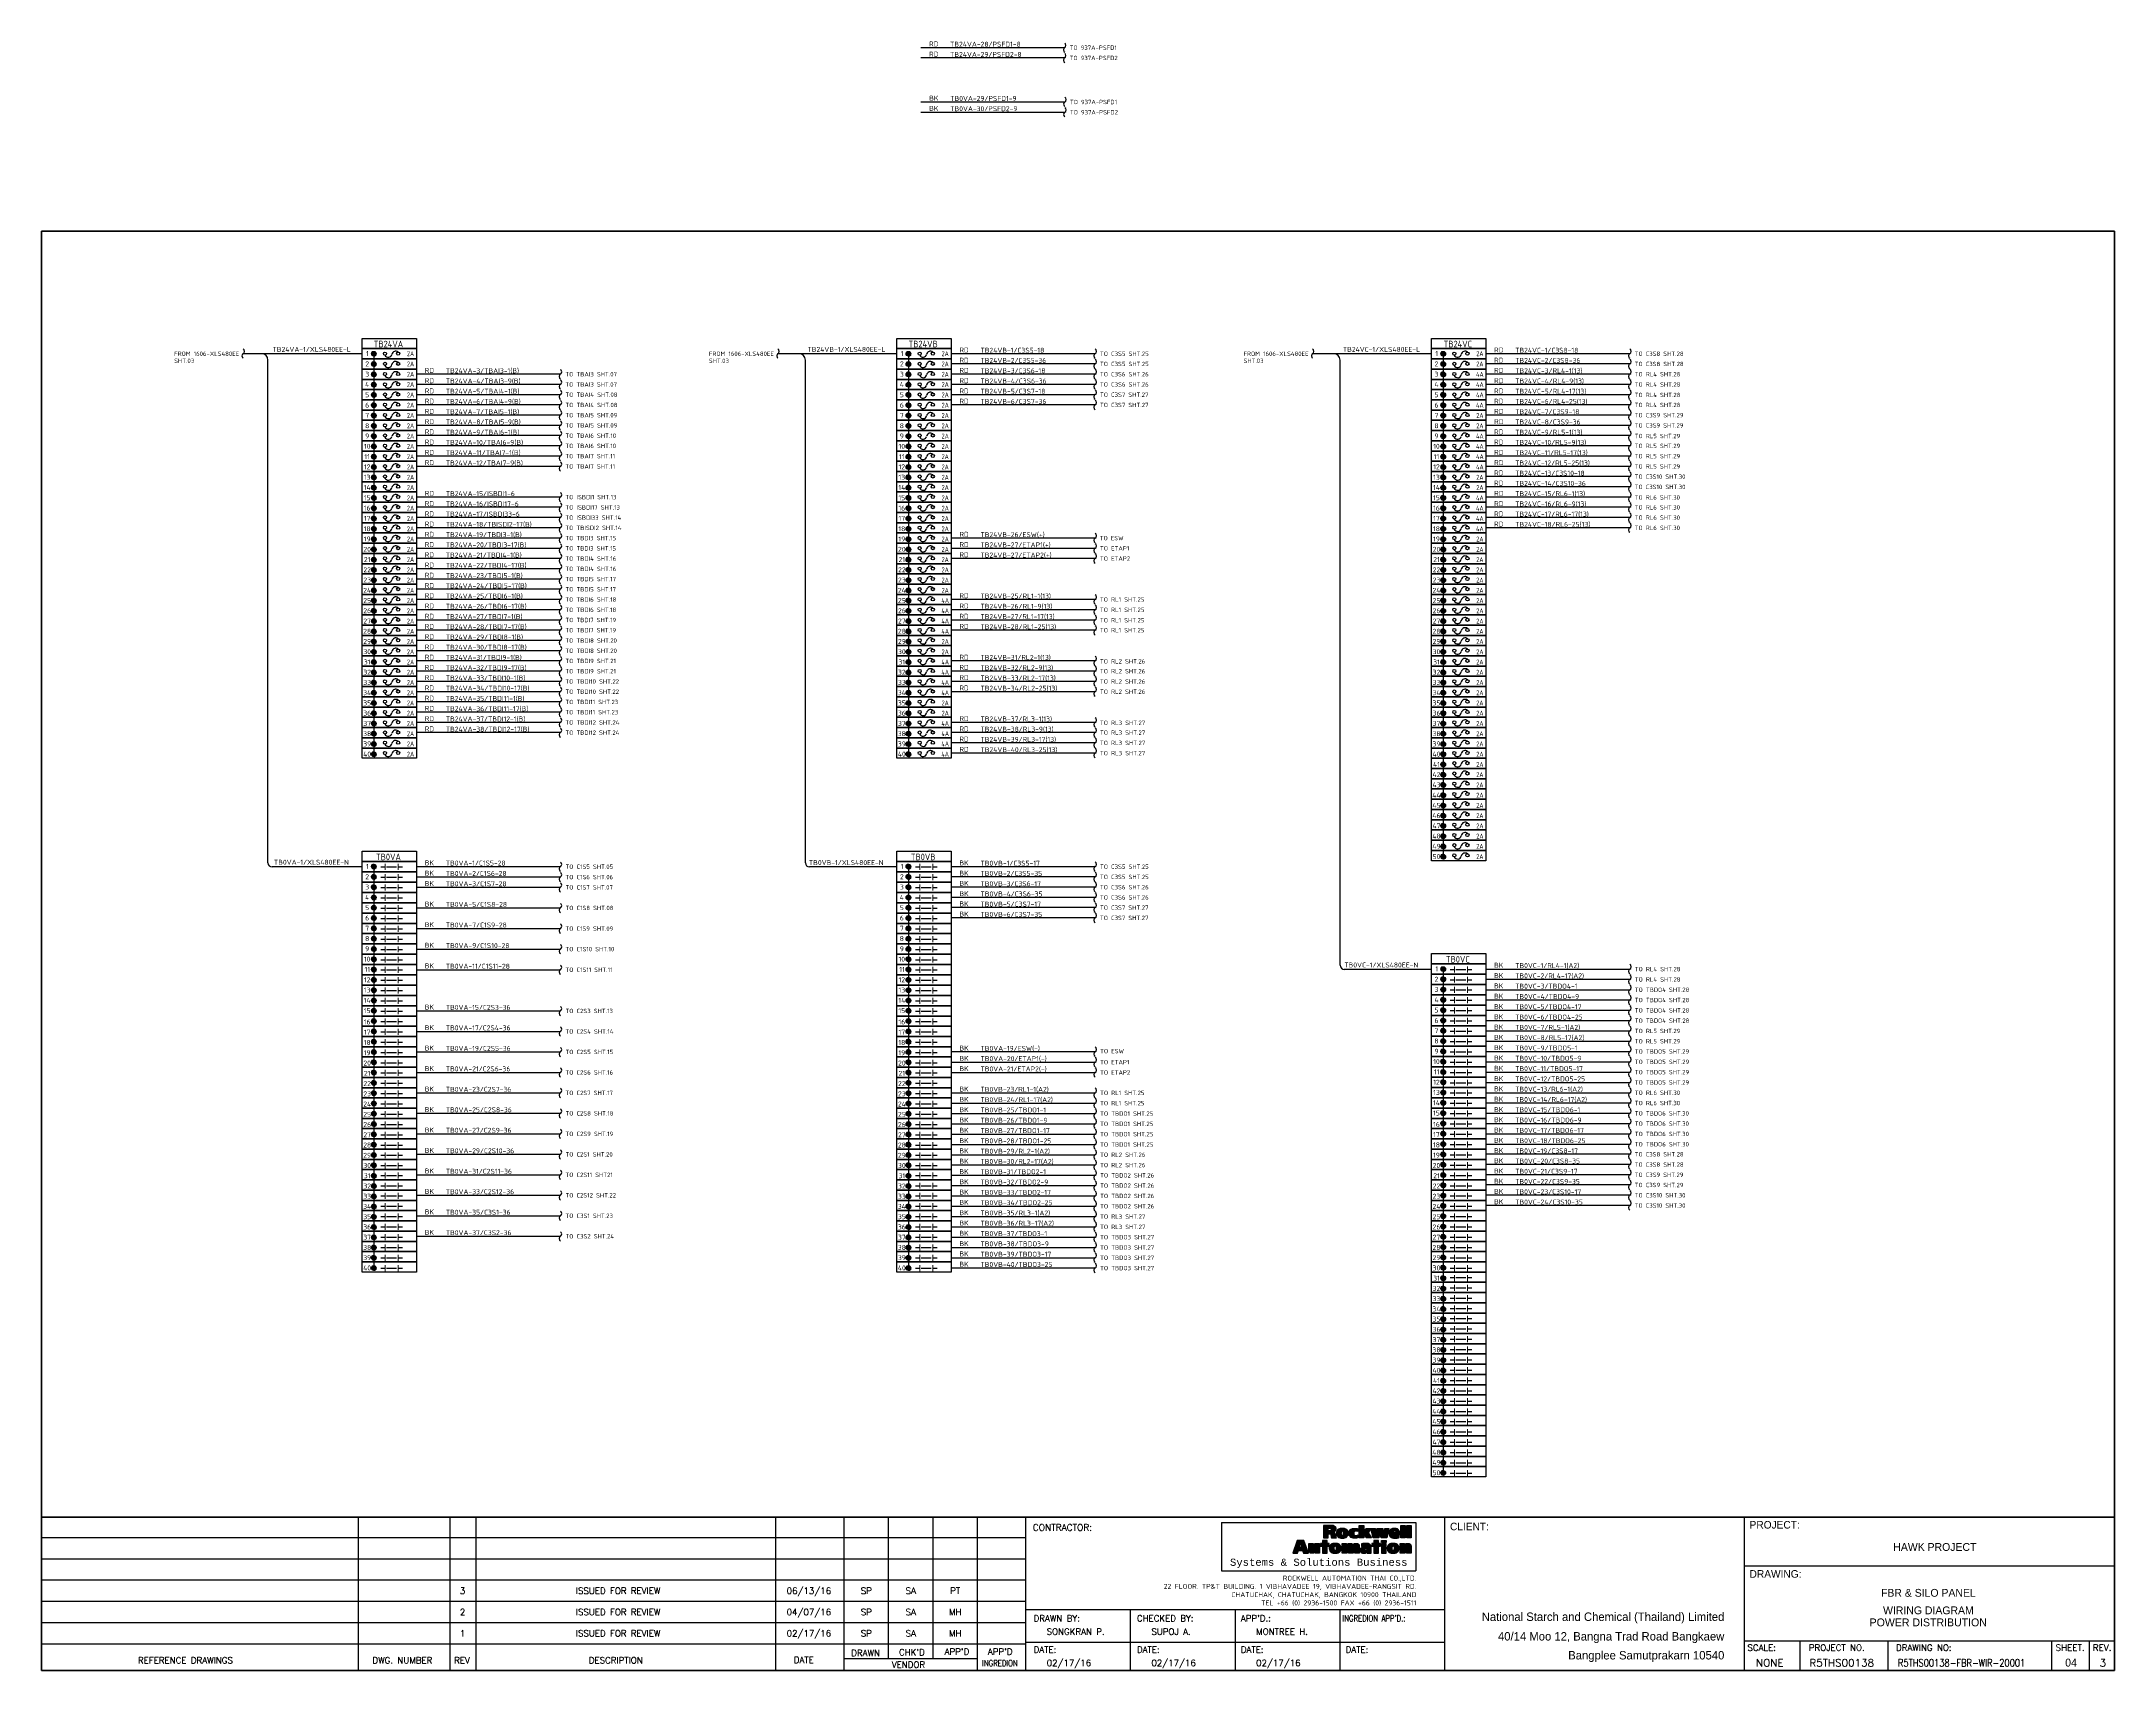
# Model space of a CAD drawing. Header units: inches. Extents: x 579627 to 667544, y 458630 to 507164.
# Drawn here: x 610436 to 614328, y 497173 to 500232 of the extents above; entities that cross this region are included whole.
import ezdxf
from ezdxf.enums import TextEntityAlignment as Align

# ---------------------------------------------------------------- set-up
doc = ezdxf.new("R2010")
doc.units = ezdxf.units.IN
doc.header["$MEASUREMENT"] = 0
for name, color, linetype in [('GT_1', 9, 'Continuous'), ('HELPPOINT', 7, 'Continuous'), ('MEMBER', 7, 'Continuous'), ('power', 7, 'Continuous'), ('RA_LOGO', 2, 'Continuous'), ('TITLE_BOX', 7, 'Continuous')]:
    doc.layers.add(name, color=color, linetype=linetype)
doc.styles.add('BOLD', font='monos.ttf')
doc.styles.add('HTX11', font='O8111901')
doc.styles.add('ISO3098B', font='ISO3098B.shx')
doc.styles.add('ROMANS', font='romans.shx', dxfattribs={"width": 0.85, "height": 25})
doc.styles.add('T1', font='browa.ttf', dxfattribs={"height": 1000})

# ---------------------------------------------------------------- blocks, each defined once
blk = doc.blocks.new('RA_LOGO1')
at = {"layer": 'RA_LOGO', "linetype": 'Continuous'}
h = blk.add_hatch(color=1, dxfattribs=at)
h.paths.add_polyline_path([(0.987, 0.539), (1.017, 0.539), (1.033, 0.538), (1.046, 0.533), (1.055, 0.521), (1.061, 0.505), (1.065, 0.484), (1.068, 0.461), (1.071, 0.439), (1.074, 0.42), (1.213, 0.42), (1.207, 0.439), (1.203, 0.46), (1.199, 0.482), (1.195, 0.504), (1.189, 0.526), (1.18, 0.545), (1.166, 0.562), (1.147, 0.575), (1.12, 0.583), (1.142, 0.59), (1.16, 0.598), (1.175, 0.609), (1.188, 0.621), (1.197, 0.637), (1.203, 0.655), (1.205, 0.677), (1.204, 0.694), (1.2, 0.709), (1.194, 0.723), (1.185, 0.734), (1.175, 0.744), (1.162, 0.752), (1.147, 0.759), (1.131, 0.763), (1.112, 0.767), (1.092, 0.769), (1.07, 0.77), (0.853, 0.77), (0.853, 0.42), (0.987, 0.42)])
h.paths.add_polyline_path([(0.981, 0.617), (0.981, 0.692), (1.018, 0.692), (1.044, 0.689), (1.063, 0.679), (1.071, 0.656), (1.066, 0.635), (1.054, 0.623), (1.036, 0.618), (1.016, 0.617)], flags=16)
h = blk.add_hatch(color=1, dxfattribs=at)
h.paths.add_polyline_path([(1.3, 0.676), (1.285, 0.67), (1.271, 0.663), (1.258, 0.654), (1.247, 0.644), (1.238, 0.633), (1.23, 0.62), (1.225, 0.606), (1.22, 0.591), (1.218, 0.574), (1.217, 0.556), (1.218, 0.538), (1.22, 0.522), (1.224, 0.506), (1.229, 0.492), (1.235, 0.479), (1.243, 0.467), (1.253, 0.456), (1.264, 0.447), (1.276, 0.438), (1.29, 0.431), (1.305, 0.425), (1.321, 0.421), (1.339, 0.417), (1.358, 0.415), (1.378, 0.415), (1.399, 0.415), (1.418, 0.417), (1.435, 0.421), (1.452, 0.425), (1.467, 0.431), (1.481, 0.438), (1.493, 0.447), (1.504, 0.456), (1.514, 0.467), (1.522, 0.479), (1.528, 0.492), (1.534, 0.506), (1.537, 0.522), (1.54, 0.538), (1.54, 0.556), (1.539, 0.574), (1.537, 0.591), (1.533, 0.606), (1.527, 0.62), (1.519, 0.633), (1.51, 0.644), (1.499, 0.654), (1.486, 0.663), (1.472, 0.67), (1.456, 0.676), (1.439, 0.681), (1.42, 0.684), (1.4, 0.686), (1.378, 0.687), (1.357, 0.686), (1.336, 0.684), (1.317, 0.681)])
h.paths.add_polyline_path([(1.36, 0.605), (1.378, 0.612), (1.396, 0.605), (1.404, 0.584), (1.406, 0.556), (1.405, 0.529), (1.401, 0.508), (1.393, 0.494), (1.378, 0.49), (1.364, 0.494), (1.356, 0.508), (1.352, 0.529), (1.351, 0.556), (1.353, 0.584)], flags=16)
for color, points in [(1, [(1.697, 0.575), (1.705, 0.591), (1.718, 0.603), (1.735, 0.61), (1.756, 0.612), (1.778, 0.61), (1.796, 0.606), (1.813, 0.599), (1.813, 0.676), (1.793, 0.681), (1.771, 0.684), (1.748, 0.686), (1.721, 0.687), (1.699, 0.686), (1.679, 0.684), (1.66, 0.681), (1.643, 0.676), (1.627, 0.67), (1.613, 0.663), (1.601, 0.654), (1.59, 0.644), (1.581, 0.633), (1.573, 0.62), (1.567, 0.606), (1.563, 0.591), (1.561, 0.574), (1.56, 0.556), (1.56, 0.538), (1.563, 0.522), (1.566, 0.506), (1.572, 0.492), (1.578, 0.479), (1.586, 0.467), (1.596, 0.456), (1.607, 0.447), (1.619, 0.438), (1.632, 0.431), (1.648, 0.425), (1.664, 0.421), (1.682, 0.417), (1.701, 0.415), (1.721, 0.415), (1.748, 0.415), (1.772, 0.418), (1.794, 0.422), (1.815, 0.428), (1.815, 0.505), (1.797, 0.496), (1.778, 0.491), (1.756, 0.49), (1.735, 0.492), (1.718, 0.5), (1.705, 0.514), (1.697, 0.531), (1.694, 0.554)]), (1, [(2.233, 0.42), (2.391, 0.42), (2.423, 0.598), (2.424, 0.598), (2.455, 0.42), (2.612, 0.42), (2.671, 0.681), (2.556, 0.681), (2.533, 0.511), (2.532, 0.511), (2.503, 0.681), (2.351, 0.681), (2.324, 0.511), (2.323, 0.511), (2.298, 0.681), (2.174, 0.681)]), (1, [(3.007, 0.42), (3.13, 0.42), (3.13, 0.769), (3.007, 0.769)]), (1, [(3.292, 0.769), (3.169, 0.769), (3.169, 0.42), (3.292, 0.42)]), (252, [(0.745, 0.265), (0.617, 0.265), (0.617, 0.112), (0.617, 0.096), (0.611, 0.082), (0.594, 0.076), (0.579, 0.082), (0.573, 0.096), (0.572, 0.112), (0.572, 0.265), (0.444, 0.265), (0.444, 0.081), (0.445, 0.062), (0.449, 0.046), (0.455, 0.031), (0.465, 0.018), (0.478, 0.008), (0.494, 0.001), (0.513, -0.004), (0.537, -0.006), (0.558, -0.004), (0.579, 0.001), (0.597, 0.011), (0.612, 0.026), (0.625, 0.047), (0.625, 0), (0.745, 0)]), (252, [(0.956, 0.191), (1.011, 0.191), (1.011, 0.265), (0.956, 0.265), (0.956, 0.355), (0.828, 0.355), (0.828, 0.265), (0.774, 0.265), (0.774, 0.191), (0.828, 0.191), (0.828, 0), (0.956, 0)]), (252, [(1.505, 0.153), (1.505, 0.169), (1.511, 0.183), (1.528, 0.189), (1.543, 0.183), (1.549, 0.169), (1.55, 0.153), (1.55, 0), (1.678, 0), (1.678, 0.153), (1.679, 0.169), (1.685, 0.183), (1.701, 0.189), (1.717, 0.183), (1.723, 0.169), (1.724, 0.153), (1.724, 0), (1.852, 0), (1.852, 0.159), (1.851, 0.173), (1.851, 0.187), (1.85, 0.202), (1.847, 0.215), (1.843, 0.228), (1.836, 0.24), (1.827, 0.25), (1.816, 0.259), (1.8, 0.265), (1.781, 0.269), (1.758, 0.271), (1.738, 0.269), (1.717, 0.264), (1.698, 0.255), (1.682, 0.242), (1.672, 0.225), (1.663, 0.242), (1.649, 0.255), (1.631, 0.264), (1.61, 0.269), (1.589, 0.271), (1.57, 0.27), (1.551, 0.266), (1.535, 0.259), (1.52, 0.249), (1.508, 0.236), (1.497, 0.217), (1.497, 0.265), (1.377, 0.265), (1.377, 0), (1.505, 0)]), (252, [(2.257, 0), (2.386, 0), (2.386, 0.191), (2.441, 0.191), (2.441, 0.265), (2.386, 0.265), (2.386, 0.355), (2.257, 0.355), (2.257, 0.265), (2.203, 0.265), (2.203, 0.191), (2.257, 0.191)]), (252, [(3.117, 0.153), (3.117, 0.169), (3.123, 0.183), (3.14, 0.189), (3.155, 0.183), (3.161, 0.169), (3.162, 0.153), (3.162, 0), (3.29, 0), (3.29, 0.184), (3.289, 0.203), (3.285, 0.219), (3.279, 0.234), (3.269, 0.247), (3.256, 0.257), (3.24, 0.265), (3.221, 0.269), (3.197, 0.271), (3.176, 0.269), (3.155, 0.263), (3.137, 0.253), (3.122, 0.239), (3.109, 0.217), (3.109, 0.265), (2.989, 0.265), (2.989, 0), (3.117, 0)])]:
    blk.add_hatch(color=color, dxfattribs=at).paths.add_polyline_path(points)
h = blk.add_hatch(color=1, dxfattribs=at)
h.paths.add_polyline_path([(1.973, 0.769), (1.847, 0.769), (1.847, 0.42), (1.973, 0.42), (1.973, 0.566)])
h.paths.add_polyline_path([(1.974, 0.566), (2.045, 0.42), (2.187, 0.42), (2.101, 0.566), (2.173, 0.681), (2.036, 0.681)])
h = blk.add_hatch(color=1, dxfattribs=at)
h.paths.add_polyline_path([(2.817, 0.415), (2.838, 0.415), (2.859, 0.415), (2.88, 0.416), (2.901, 0.418), (2.92, 0.421), (2.938, 0.425), (2.956, 0.43), (2.956, 0.497), (2.939, 0.49), (2.918, 0.485), (2.895, 0.482), (2.87, 0.481), (2.849, 0.482), (2.83, 0.485), (2.815, 0.493), (2.804, 0.504), (2.8, 0.521), (2.975, 0.521), (2.975, 0.536), (2.974, 0.555), (2.972, 0.572), (2.969, 0.589), (2.965, 0.605), (2.96, 0.619), (2.953, 0.632), (2.944, 0.645), (2.934, 0.655), (2.922, 0.665), (2.909, 0.673), (2.894, 0.679), (2.877, 0.683), (2.858, 0.686), (2.838, 0.687), (2.816, 0.686), (2.795, 0.684), (2.777, 0.681), (2.759, 0.676), (2.744, 0.67), (2.73, 0.663), (2.717, 0.654), (2.706, 0.644), (2.697, 0.633), (2.69, 0.62), (2.684, 0.606), (2.679, 0.591), (2.677, 0.574), (2.676, 0.556), (2.677, 0.538), (2.679, 0.522), (2.683, 0.507), (2.688, 0.492), (2.694, 0.479), (2.702, 0.467), (2.712, 0.456), (2.723, 0.447), (2.735, 0.438), (2.749, 0.431), (2.764, 0.425), (2.78, 0.421), (2.798, 0.417)])
h.paths.add_polyline_path([(2.799, 0.576), (2.801, 0.598), (2.811, 0.618), (2.834, 0.627), (2.855, 0.618), (2.864, 0.598), (2.865, 0.576)], flags=16)
h = blk.add_hatch(color=252, dxfattribs=at)
h.paths.add_polyline_path([(0.272, 0.077), (0.296, 0), (0.439, 0), (0.312, 0.355), (0.124, 0.355), (0, 0), (0.136, 0), (0.158, 0.077)])
h.paths.add_polyline_path([(0.255, 0.162), (0.177, 0.162), (0.216, 0.28)], flags=16)
h = blk.add_hatch(color=252, dxfattribs=at)
h.paths.add_polyline_path([(1.14, -0.003), (1.159, -0.005), (1.18, -0.006), (1.201, -0.005), (1.22, -0.003), (1.238, 0), (1.255, 0.005), (1.27, 0.011), (1.284, 0.018), (1.297, 0.027), (1.308, 0.036), (1.317, 0.047), (1.326, 0.06), (1.333, 0.073), (1.338, 0.087), (1.342, 0.103), (1.344, 0.12), (1.345, 0.137), (1.344, 0.156), (1.341, 0.173), (1.337, 0.188), (1.331, 0.203), (1.323, 0.216), (1.313, 0.227), (1.302, 0.238), (1.29, 0.246), (1.275, 0.254), (1.259, 0.26), (1.242, 0.265), (1.223, 0.268), (1.202, 0.27), (1.18, 0.271), (1.158, 0.27), (1.137, 0.268), (1.118, 0.265), (1.101, 0.26), (1.085, 0.254), (1.071, 0.246), (1.058, 0.238), (1.047, 0.227), (1.038, 0.216), (1.03, 0.203), (1.024, 0.188), (1.02, 0.173), (1.017, 0.156), (1.016, 0.137), (1.017, 0.12), (1.019, 0.103), (1.023, 0.087), (1.028, 0.073), (1.035, 0.06), (1.043, 0.047), (1.053, 0.036), (1.064, 0.027), (1.076, 0.018), (1.09, 0.011), (1.105, 0.005), (1.122, 0)])
h.paths.add_polyline_path([(1.165, 0.075), (1.157, 0.089), (1.153, 0.111), (1.152, 0.137), (1.154, 0.166), (1.162, 0.187), (1.18, 0.195), (1.198, 0.187), (1.207, 0.166), (1.208, 0.137), (1.207, 0.111), (1.204, 0.089), (1.195, 0.075), (1.18, 0.07)], flags=16)
h = blk.add_hatch(color=252, dxfattribs=at)
h.paths.add_polyline_path([(1.883, 0.052), (1.889, 0.036), (1.899, 0.023), (1.911, 0.012), (1.926, 0.004), (1.942, -0.001), (1.96, -0.005), (1.978, -0.006), (1.999, -0.004), (2.019, 0.001), (2.037, 0.01), (2.052, 0.022), (2.065, 0.04), (2.065, 0), (2.184, 0), (2.184, 0.161), (2.183, 0.18), (2.179, 0.197), (2.173, 0.212), (2.165, 0.225), (2.155, 0.236), (2.144, 0.245), (2.131, 0.252), (2.117, 0.258), (2.102, 0.263), (2.086, 0.266), (2.07, 0.268), (2.054, 0.27), (2.038, 0.271), (2.022, 0.271), (1.995, 0.27), (1.973, 0.269), (1.953, 0.266), (1.933, 0.261), (1.911, 0.256), (1.911, 0.181), (1.932, 0.19), (1.954, 0.197), (1.977, 0.202), (2, 0.204), (2.019, 0.203), (2.037, 0.2), (2.053, 0.194), (2.063, 0.183), (2.067, 0.165), (2.053, 0.167), (2.036, 0.168), (2.018, 0.169), (2, 0.168), (1.983, 0.167), (1.965, 0.164), (1.948, 0.16), (1.933, 0.154), (1.918, 0.147), (1.906, 0.137), (1.896, 0.125), (1.888, 0.11), (1.883, 0.092), (1.881, 0.072)])
h.paths.add_polyline_path([(1.998, 0.086), (2.007, 0.106), (2.028, 0.115), (2.055, 0.116), (2.067, 0.116), (2.067, 0.108), (2.063, 0.086), (2.05, 0.068), (2.028, 0.061), (2.011, 0.064), (2.001, 0.072)], flags=16)
h = blk.add_hatch(color=252, dxfattribs=at)
h.paths.add_polyline_path([(2.471, 0), (2.599, 0), (2.599, 0.264), (2.471, 0.264)])
h.paths.add_polyline_path([(2.599, 0.296), (2.599, 0.355), (2.471, 0.355), (2.471, 0.296)])
h = blk.add_hatch(color=252, dxfattribs=at)
h.paths.add_polyline_path([(2.751, -0.003), (2.77, -0.005), (2.791, -0.006), (2.811, -0.005), (2.831, -0.003), (2.849, 0), (2.865, 0.005), (2.881, 0.011), (2.895, 0.018), (2.907, 0.027), (2.918, 0.036), (2.928, 0.047), (2.936, 0.06), (2.943, 0.073), (2.948, 0.087), (2.952, 0.103), (2.955, 0.12), (2.955, 0.137), (2.954, 0.156), (2.952, 0.173), (2.947, 0.188), (2.941, 0.203), (2.934, 0.216), (2.924, 0.227), (2.913, 0.238), (2.9, 0.246), (2.886, 0.254), (2.87, 0.26), (2.852, 0.265), (2.833, 0.268), (2.813, 0.27), (2.791, 0.271), (2.769, 0.27), (2.748, 0.268), (2.729, 0.265), (2.711, 0.26), (2.695, 0.254), (2.681, 0.246), (2.669, 0.238), (2.658, 0.227), (2.648, 0.216), (2.64, 0.203), (2.634, 0.188), (2.63, 0.173), (2.628, 0.156), (2.627, 0.137), (2.627, 0.12), (2.63, 0.103), (2.633, 0.087), (2.639, 0.073), (2.645, 0.06), (2.654, 0.047), (2.663, 0.036), (2.674, 0.027), (2.687, 0.018), (2.701, 0.011), (2.716, 0.005), (2.733, 0)])
h.paths.add_polyline_path([(2.776, 0.075), (2.768, 0.089), (2.764, 0.111), (2.763, 0.137), (2.765, 0.166), (2.773, 0.187), (2.791, 0.195), (2.809, 0.187), (2.817, 0.166), (2.819, 0.137), (2.818, 0.111), (2.814, 0.089), (2.806, 0.075), (2.791, 0.07)], flags=16)
at = {"layer": 'RA_LOGO', "color": 1, "linetype": 'Continuous'}
for points in [[(1.147, 0.759), (1.131, 0.763), (1.112, 0.767), (1.092, 0.769), (1.07, 0.77), (0.853, 0.77), (0.853, 0.42), (0.987, 0.42), (0.987, 0.539), (1.017, 0.539), (1.033, 0.538), (1.046, 0.533), (1.055, 0.521), (1.061, 0.505), (1.065, 0.484), (1.068, 0.461), (1.071, 0.439), (1.074, 0.42), (1.213, 0.42), (1.207, 0.439), (1.203, 0.46), (1.199, 0.482), (1.195, 0.504), (1.189, 0.526), (1.18, 0.545), (1.166, 0.562), (1.147, 0.575), (1.121, 0.583), (1.121, 0.584), (1.142, 0.59), (1.16, 0.598), (1.175, 0.609), (1.188, 0.621), (1.197, 0.637), (1.203, 0.655), (1.205, 0.677), (1.204, 0.694), (1.2, 0.709), (1.194, 0.723), (1.185, 0.734), (1.175, 0.744), (1.162, 0.752)], [(1.016, 0.617), (0.981, 0.617), (0.981, 0.692), (1.018, 0.692), (1.044, 0.689), (1.063, 0.679), (1.071, 0.656), (1.066, 0.635), (1.054, 0.623), (1.036, 0.618)], [(1.456, 0.676), (1.439, 0.681), (1.42, 0.684), (1.4, 0.686), (1.378, 0.687), (1.357, 0.686), (1.336, 0.684), (1.317, 0.681), (1.3, 0.676), (1.285, 0.67), (1.271, 0.663), (1.258, 0.654), (1.247, 0.644), (1.238, 0.633), (1.23, 0.62), (1.225, 0.606), (1.22, 0.591), (1.218, 0.574), (1.217, 0.556), (1.217, 0.556), (1.218, 0.538), (1.22, 0.522), (1.224, 0.506), (1.229, 0.492), (1.235, 0.479), (1.243, 0.467), (1.253, 0.456), (1.264, 0.447), (1.276, 0.438), (1.29, 0.431), (1.305, 0.425), (1.321, 0.421), (1.339, 0.417), (1.358, 0.415), (1.378, 0.415), (1.399, 0.415), (1.418, 0.417), (1.435, 0.421), (1.452, 0.425), (1.467, 0.431), (1.481, 0.438), (1.493, 0.447), (1.504, 0.456), (1.514, 0.467), (1.522, 0.479), (1.528, 0.492), (1.534, 0.506), (1.537, 0.522), (1.54, 0.538), (1.54, 0.556), (1.539, 0.574), (1.537, 0.591), (1.533, 0.606), (1.527, 0.62), (1.519, 0.633), (1.51, 0.644), (1.499, 0.654), (1.486, 0.663), (1.472, 0.67)], [(1.351, 0.556), (1.353, 0.584), (1.36, 0.605), (1.378, 0.612), (1.396, 0.605), (1.404, 0.584), (1.406, 0.556), (1.405, 0.529), (1.401, 0.508), (1.393, 0.494), (1.378, 0.49), (1.364, 0.494), (1.356, 0.508), (1.352, 0.529)], [(1.679, 0.684), (1.699, 0.686), (1.721, 0.687), (1.748, 0.686), (1.771, 0.684), (1.793, 0.681), (1.813, 0.676), (1.813, 0.599), (1.796, 0.606), (1.778, 0.61), (1.756, 0.612), (1.735, 0.61), (1.718, 0.603), (1.705, 0.591), (1.697, 0.575), (1.694, 0.554), (1.697, 0.531), (1.705, 0.514), (1.718, 0.5), (1.735, 0.492), (1.756, 0.49), (1.778, 0.491), (1.797, 0.496), (1.815, 0.505), (1.815, 0.428), (1.794, 0.422), (1.772, 0.418), (1.748, 0.415), (1.721, 0.415), (1.701, 0.415), (1.682, 0.417), (1.664, 0.421), (1.648, 0.425), (1.632, 0.431), (1.619, 0.438), (1.607, 0.447), (1.596, 0.456), (1.586, 0.467), (1.578, 0.479), (1.572, 0.492), (1.566, 0.506), (1.563, 0.522), (1.56, 0.538), (1.56, 0.556), (1.561, 0.574), (1.563, 0.591), (1.567, 0.606), (1.573, 0.62), (1.581, 0.633), (1.59, 0.644), (1.601, 0.654), (1.613, 0.663), (1.627, 0.67), (1.643, 0.676), (1.66, 0.681)], [(1.973, 0.42), (1.847, 0.42), (1.847, 0.769), (1.973, 0.769), (1.973, 0.566), (1.974, 0.566), (1.973, 0.566)], [(2.045, 0.42), (1.974, 0.566), (2.036, 0.681), (2.173, 0.681), (2.101, 0.566), (2.187, 0.42)], [(2.455, 0.42), (2.424, 0.598), (2.423, 0.598), (2.391, 0.42), (2.233, 0.42), (2.174, 0.681), (2.298, 0.681), (2.323, 0.511), (2.324, 0.511), (2.351, 0.681), (2.503, 0.681), (2.532, 0.511), (2.533, 0.511), (2.556, 0.681), (2.671, 0.681), (2.612, 0.42)], [(2.817, 0.415), (2.838, 0.415), (2.859, 0.415), (2.88, 0.416), (2.901, 0.418), (2.92, 0.421), (2.938, 0.425), (2.956, 0.43), (2.956, 0.497), (2.939, 0.49), (2.918, 0.485), (2.895, 0.482), (2.87, 0.481), (2.849, 0.482), (2.83, 0.485), (2.815, 0.493), (2.804, 0.504), (2.8, 0.521), (2.975, 0.521), (2.975, 0.536), (2.974, 0.555), (2.972, 0.572), (2.969, 0.589), (2.965, 0.605), (2.96, 0.619), (2.953, 0.632), (2.944, 0.645), (2.934, 0.655), (2.922, 0.665), (2.909, 0.673), (2.894, 0.679), (2.877, 0.683), (2.858, 0.686), (2.838, 0.687), (2.816, 0.686), (2.795, 0.684), (2.777, 0.681), (2.759, 0.676), (2.744, 0.67), (2.73, 0.663), (2.717, 0.654), (2.706, 0.644), (2.697, 0.633), (2.69, 0.62), (2.684, 0.606), (2.679, 0.591), (2.677, 0.574), (2.676, 0.556), (2.676, 0.556), (2.677, 0.538), (2.679, 0.522), (2.683, 0.507), (2.688, 0.492), (2.694, 0.479), (2.702, 0.467), (2.712, 0.456), (2.723, 0.447), (2.735, 0.438), (2.749, 0.431), (2.764, 0.425), (2.78, 0.421), (2.798, 0.417)], [(2.865, 0.576), (2.799, 0.576), (2.801, 0.598), (2.811, 0.618), (2.834, 0.627), (2.855, 0.618), (2.864, 0.598)], [(3.007, 0.42), (3.007, 0.769), (3.13, 0.769), (3.13, 0.42)], [(3.169, 0.42), (3.169, 0.769), (3.292, 0.769), (3.292, 0.42)]]:
    blk.add_lwpolyline(points, close=True, dxfattribs=at)
at = {"layer": 'RA_LOGO', "color": 252, "linetype": 'Continuous'}
for points in [[(0.296, 0), (0.439, 0), (0.312, 0.355), (0.124, 0.355), (0, 0), (0.136, 0), (0.158, 0.077), (0.272, 0.077)], [(0.216, 0.279), (0.217, 0.279), (0.255, 0.162), (0.177, 0.162)], [(0.455, 0.031), (0.449, 0.046), (0.445, 0.062), (0.444, 0.081), (0.444, 0.265), (0.572, 0.265), (0.572, 0.112), (0.573, 0.096), (0.579, 0.082), (0.594, 0.076), (0.611, 0.082), (0.617, 0.096), (0.617, 0.112), (0.617, 0.265), (0.745, 0.265), (0.745, 0), (0.625, 0), (0.625, 0.045), (0.624, 0.045), (0.612, 0.026), (0.597, 0.011), (0.579, 0.001), (0.558, -0.004), (0.537, -0.006), (0.513, -0.004), (0.494, 0.001), (0.478, 0.008), (0.465, 0.018)], [(0.956, 0.191), (1.011, 0.191), (1.011, 0.265), (0.956, 0.265), (0.956, 0.355), (0.828, 0.355), (0.828, 0.265), (0.774, 0.265), (0.774, 0.191), (0.828, 0.191), (0.828, 0), (0.956, 0)], [(1.158, 0.27), (1.137, 0.268), (1.118, 0.265), (1.101, 0.26), (1.085, 0.254), (1.071, 0.246), (1.058, 0.238), (1.047, 0.227), (1.038, 0.216), (1.03, 0.203), (1.024, 0.188), (1.02, 0.173), (1.017, 0.156), (1.016, 0.137), (1.016, 0.137), (1.017, 0.12), (1.019, 0.103), (1.023, 0.087), (1.028, 0.073), (1.035, 0.06), (1.043, 0.047), (1.053, 0.036), (1.064, 0.027), (1.076, 0.018), (1.09, 0.011), (1.105, 0.005), (1.122, 0), (1.14, -0.003), (1.159, -0.005), (1.18, -0.006), (1.201, -0.005), (1.22, -0.003), (1.238, 0), (1.255, 0.005), (1.27, 0.011), (1.284, 0.018), (1.297, 0.027), (1.308, 0.036), (1.317, 0.047), (1.326, 0.06), (1.333, 0.073), (1.338, 0.087), (1.342, 0.103), (1.344, 0.12), (1.345, 0.137), (1.345, 0.137), (1.344, 0.156), (1.341, 0.173), (1.337, 0.188), (1.331, 0.203), (1.323, 0.216), (1.313, 0.227), (1.302, 0.238), (1.29, 0.246), (1.275, 0.254), (1.259, 0.26), (1.242, 0.265), (1.223, 0.268), (1.202, 0.27), (1.18, 0.271), (1.18, 0.271)], [(1.152, 0.137), (1.154, 0.166), (1.162, 0.187), (1.18, 0.195), (1.198, 0.187), (1.207, 0.166), (1.208, 0.137), (1.207, 0.111), (1.204, 0.089), (1.195, 0.075), (1.18, 0.07), (1.165, 0.075), (1.157, 0.089), (1.153, 0.111)], [(1.549, 0.169), (1.543, 0.183), (1.528, 0.189), (1.511, 0.183), (1.505, 0.169), (1.505, 0.153), (1.505, 0), (1.377, 0), (1.377, 0.265), (1.497, 0.265), (1.497, 0.219), (1.499, 0.219), (1.508, 0.236), (1.52, 0.249), (1.535, 0.259), (1.551, 0.266), (1.57, 0.27), (1.589, 0.271), (1.61, 0.269), (1.631, 0.264), (1.649, 0.255), (1.663, 0.242), (1.672, 0.226), (1.673, 0.226), (1.682, 0.242), (1.698, 0.255), (1.717, 0.264), (1.738, 0.269), (1.758, 0.271), (1.781, 0.269), (1.8, 0.265), (1.816, 0.259), (1.827, 0.25), (1.836, 0.24), (1.843, 0.228), (1.847, 0.215), (1.85, 0.202), (1.851, 0.187), (1.851, 0.173), (1.852, 0.159), (1.852, 0), (1.724, 0), (1.724, 0.153), (1.723, 0.169), (1.717, 0.183), (1.701, 0.189), (1.685, 0.183), (1.679, 0.169), (1.678, 0.153), (1.678, 0), (1.55, 0), (1.55, 0.153)], [(1.973, 0.269), (1.953, 0.266), (1.933, 0.261), (1.911, 0.256), (1.911, 0.181), (1.932, 0.19), (1.954, 0.197), (1.977, 0.202), (2, 0.204), (2.019, 0.203), (2.037, 0.2), (2.053, 0.194), (2.063, 0.183), (2.067, 0.165), (2.053, 0.167), (2.036, 0.168), (2.018, 0.169), (2, 0.168), (1.983, 0.167), (1.965, 0.164), (1.948, 0.16), (1.933, 0.154), (1.918, 0.147), (1.906, 0.137), (1.896, 0.125), (1.888, 0.11), (1.883, 0.092), (1.881, 0.072), (1.881, 0.072), (1.883, 0.052), (1.889, 0.036), (1.899, 0.023), (1.911, 0.012), (1.926, 0.004), (1.942, -0.001), (1.96, -0.005), (1.978, -0.006), (1.999, -0.004), (2.019, 0.001), (2.037, 0.01), (2.052, 0.022), (2.064, 0.038), (2.065, 0.038), (2.065, 0), (2.184, 0), (2.184, 0.161), (2.183, 0.18), (2.179, 0.197), (2.173, 0.212), (2.165, 0.225), (2.155, 0.236), (2.144, 0.245), (2.131, 0.252), (2.117, 0.258), (2.102, 0.263), (2.086, 0.266), (2.07, 0.268), (2.054, 0.27), (2.038, 0.271), (2.022, 0.271), (1.995, 0.27)], [(2.067, 0.108), (2.063, 0.086), (2.05, 0.068), (2.028, 0.061), (2.011, 0.064), (2.001, 0.072), (1.998, 0.086), (2.007, 0.106), (2.028, 0.115), (2.055, 0.116), (2.067, 0.116)], [(2.386, 0), (2.386, 0.191), (2.441, 0.191), (2.441, 0.265), (2.386, 0.265), (2.386, 0.355), (2.257, 0.355), (2.257, 0.265), (2.203, 0.265), (2.203, 0.191), (2.257, 0.191), (2.257, 0)], [(2.471, 0.296), (2.471, 0.355), (2.599, 0.355), (2.599, 0.296)], [(2.599, 0), (2.599, 0.264), (2.471, 0.264), (2.471, 0)], [(2.87, 0.26), (2.852, 0.265), (2.833, 0.268), (2.813, 0.27), (2.791, 0.271), (2.769, 0.27), (2.748, 0.268), (2.729, 0.265), (2.711, 0.26), (2.695, 0.254), (2.681, 0.246), (2.669, 0.238), (2.658, 0.227), (2.648, 0.216), (2.64, 0.203), (2.634, 0.188), (2.63, 0.173), (2.628, 0.156), (2.627, 0.137), (2.627, 0.137), (2.627, 0.12), (2.63, 0.103), (2.633, 0.087), (2.639, 0.073), (2.645, 0.06), (2.654, 0.047), (2.663, 0.036), (2.674, 0.027), (2.687, 0.018), (2.701, 0.011), (2.716, 0.005), (2.733, 0), (2.751, -0.003), (2.77, -0.005), (2.791, -0.006), (2.811, -0.005), (2.831, -0.003), (2.849, 0), (2.865, 0.005), (2.881, 0.011), (2.895, 0.018), (2.907, 0.027), (2.918, 0.036), (2.928, 0.047), (2.936, 0.06), (2.943, 0.073), (2.948, 0.087), (2.952, 0.103), (2.955, 0.12), (2.955, 0.137), (2.955, 0.137), (2.954, 0.156), (2.952, 0.173), (2.947, 0.188), (2.941, 0.203), (2.934, 0.216), (2.924, 0.227), (2.913, 0.238), (2.9, 0.246), (2.886, 0.254)], [(2.763, 0.137), (2.765, 0.166), (2.773, 0.187), (2.791, 0.195), (2.809, 0.187), (2.817, 0.166), (2.819, 0.137), (2.818, 0.111), (2.814, 0.089), (2.806, 0.075), (2.791, 0.07), (2.776, 0.075), (2.768, 0.089), (2.764, 0.111)], [(3.117, 0.169), (3.117, 0.153), (3.117, 0), (2.989, 0), (2.989, 0.265), (3.109, 0.265), (3.109, 0.219), (3.11, 0.219), (3.122, 0.239), (3.137, 0.253), (3.155, 0.263), (3.176, 0.269), (3.197, 0.271), (3.221, 0.269), (3.24, 0.265), (3.256, 0.257), (3.269, 0.247), (3.279, 0.234), (3.285, 0.219), (3.289, 0.203), (3.29, 0.184), (3.29, 0), (3.162, 0), (3.162, 0.153), (3.161, 0.169), (3.155, 0.183), (3.14, 0.189), (3.123, 0.183)]]:
    blk.add_lwpolyline(points, close=True, dxfattribs=at)
blk = doc.blocks.new('TPA')
at = {"color": 0}
for p, q in [((565225.5, 502262.6), (565225.5, 502159)), ((565225.5, 502262.6), (565640.1, 502262.6)), ((565640.1, 502262.6), (565640.1, 502159)), ((565225.5, 502159), (565640.1, 502159))]:
    blk.add_line(p, q, dxfattribs=at)
at = {"color": 4}
for p, q in [((566459.5, 502010.1), (566459.5, 501946.4)), ((566647.2, 502010.1), (566647.2, 501946.4))]:
    blk.add_line(p, q, dxfattribs=at)
at = {"color": 4, "ltscale": 0.5}
for p, q in [((566996.2, 502010.1), (566996.2, 501946.4)), ((566996.2, 502010.1), (566996.2, 501946.4)), ((567077.1, 502010.1), (567077.1, 501946.4)), ((567077.1, 502010.1), (567077.1, 501946.4))]:
    blk.add_line(p, q, dxfattribs=at)
at = {"layer": 'GT_1', "color": 4}
for p, q in [((566341, 501946.4), (566341, 502273.8)), ((566341, 501946.4), (566341, 502273.8)), ((566341, 502010.1), (567131, 502010.1))]:
    blk.add_line(p, q, dxfattribs=at)
at = {"layer": 'GT_1', "color": 4, "flags": 128}
for points in [[(563383.4, 501946.4), (563383.4, 502273.8)], [(563578.8, 501946.4), (563578.8, 502273.8)], [(563634.6, 501946.4), (563634.6, 502273.8)], [(564274, 501946.4), (564274, 502273.8)], [(564419.8, 501946.4), (564419.8, 502273.8)], [(564514.7, 501971.1), (564514.7, 502273.8)], [(564609.7, 501971.2), (564609.7, 502273.8)], [(564704.3, 501946.4), (564704.3, 502273.8)], [(564807.7, 501946.4), (564807.7, 502273.8)], [(565702.1, 501946.4), (565702.1, 502273.8)], [(566341, 501946.4), (566341, 502273.8)], [(564807.7, 502229.7), (562706.8, 502229.7)], [(564807.7, 502184.4), (562706.8, 502184.4)], [(564807.7, 502139.1), (562706.8, 502139.1)], [(564807.7, 502093.7), (562706.8, 502093.7)], [(565702.1, 502076.3), (564807.7, 502076.3)], [(565031.3, 501946.4), (565031.3, 502076.3)], [(565254.9, 501946.4), (565254.9, 502076.3)], [(565478.5, 501946.4), (565478.5, 502076.3)], [(564807.7, 502048.3), (562706.8, 502048.3)], [(564807.6, 502003), (562706.8, 502003)], [(564704.3, 501971.1), (564419.8, 501971.1)], [(565702.1, 502006.4), (564807.7, 502006.4)]]:
    blk.add_lwpolyline(points, dxfattribs=at)
at = {"layer": 'HELPPOINT', "color": 4, "lineweight": 35}
for p, q in [((562706.8, 501946.4), (562706.8, 505019.3)), ((562706.8, 505019.3), (567131, 505019.3)), ((562706.8, 501946.4), (562706.8, 505019.3)), ((562706.8, 505019.3), (567131, 505019.3)), ((567131, 505019.3), (567131, 501946.4)), ((567131, 505019.3), (567131, 501946.4)), ((567131, 501946.4), (562706.8, 501946.4)), ((567131, 501946.4), (562706.8, 501946.4))]:
    blk.add_line(p, q, dxfattribs=at)
at = {"layer": 'HELPPOINT', "color": 4}
for p, q in [((566341, 502169.7), (567131, 502169.7)), ((566341, 502169.7), (567131, 502169.7)), ((566341, 502010.1), (567131, 502010.1))]:
    blk.add_line(p, q, dxfattribs=at)
at = {"layer": 'MEMBER', "color": 4, "lineweight": 35}
blk.add_line((562706.8, 502273.8), (567131, 502273.8), dxfattribs=at)
blk.add_line((562706.8, 502273.8), (567131, 502273.8), dxfattribs=at)
at = {"layer": 'MEMBER', "color": 4}
for p, q in [((566341, 502169.7), (567131, 502169.7)), ((566341, 502169.7), (567131, 502169.7)), ((566341, 502010.1), (567131, 502010.1)), ((566341, 502010.1), (567131, 502010.1))]:
    blk.add_line(p, q, dxfattribs=at)
at = {"color": 0, "xscale": 76.7727272878401, "yscale": 76.77272728795651, "zscale": 76.772727288}
blk.add_blockref('RA_LOGO1', (565377.2, 502197.1), dxfattribs=at)
at = {"color": 4, "ltscale": 100, "style": 'HTX11'}
for s, p in [('HAWK PROJECT', (566747.6, 502210.2)), ('FBR & SILO PANEL', (566733.8, 502112.3)), ('WIRING DIAGRAM', (566733.8, 502074.9))]:
    blk.add_text(s, height=16.696, dxfattribs=at).set_placement(p, align=Align.MIDDLE_CENTER)
at = {"color": 4, "insert": (565640.9, 502148.9), "char_height": 10.5571, "width": 527.854, "attachment_point": 3, "style": 'ISO3098B'}
blk.add_mtext('ROCKWELL AUTOMATION THAI CO.,LTD.\\P22 FLOOR. TP&T BUILDING. 1 VIBHAVADEE 19, VIBHAVADEE-RANGSIT RD. CHATUCHAK, CHATUCHAK, BANGKOK 10900 THAILAND\\PTEL +66 (0) 2936-1500 FAX +66 (0) 2936-1511', dxfattribs=at)
at = {"color": 0, "insert": (565243.3, 502185.3), "char_height": 15.355, "width": 438.272, "attachment_point": 1, "style": 'BOLD'}
blk.add_mtext('{\\W1.04;Systems & Solutions Business}', dxfattribs=at)
at = {"style": 'HTX11'}
for tag, p in [('A', (566704.3, 502037.1)), ('B', (567038.2, 501963.3))]:
    blk.add_attdef(tag, text='', height=16.8, dxfattribs=at).set_placement(p, align=Align.MIDDLE_CENTER)
at = {"layer": 'GT_1', "color": 4, "style": 'HTX11'}
for s, p in [('CLIENT:', (565712.8, 502245.8)), ('PROJECT:', (566352.2, 502249.5)), ('DRAWING:', (566352.2, 502144.6))]:
    blk.add_text(s, height=16.19, dxfattribs=at).set_placement(p)
at = {"layer": 'MEMBER', "color": 4, "ltscale": 0.8, "style": 'ROMANS'}
for s, height, p in [('CONTRACTOR:', 14.035, (564822.6, 502244.9)), ('DRAWN BY:', 13.49, (564824.3, 502051.1)), ('CHECKED BY:', 13.495, (565044.7, 502051.1)), ("APP'D.:", 13.49, (565266.5, 502051.1)), ('SONGKRAN P.', 13.495, (564852.1, 502022.7)), ('SUPOJ A.', 13.49, (565075.6, 502022.7)), ('MONTREE H.', 13.49, (565299.2, 502022.7)), ('REFERENCE DRAWINGS', 13.495, (562912.9, 501961.6)), ('DWG. NUMBER', 13.495, (563413.2, 501961.6)), ('REV', 13.49, (563587.7, 501961.6)), ('DESCRIPTION', 13.495, (563875, 501961.6)), ('DATE', 13.49, (564312.3, 501962.5)), ('DRAWN', 13.49, (564435, 501977.3)), ("CHK'D", 13.49, (564537, 501978.7)), ("APP'D", 13.49, (564634.3, 501980.1)), ("APP'D", 13.49, (564726.6, 501980.1)), ('DATE:', 13.49, (564824.3, 501984.5)), ('02/17/16', 13.49, (564852.1, 501956)), ('DATE:', 13.49, (565044.7, 501984.5)), ('02/17/16', 13.49, (565075.6, 501956)), ('DATE:', 13.49, (565266.5, 501984.5)), ('02/17/16', 13.49, (565299.2, 501956)), ('DATE:', 13.49, (565490.1, 501984.5)), ('SCALE:', 13.49, (566347.7, 501988.5)), ('NONE', 16.17, (566365.9, 501954.7)), ('PROJECT NO.', 13.495, (566478.7, 501988.5)), ('R5THS00138', 16.17, (566480, 501954.7)), ('DRAWING NO:', 13.495, (566664.7, 501988.5)), ('SHEET.', 13.64, (567005.3, 501988.5)), ('REV.', 13.64, (567084.8, 501988.5)), ('VENDOR', 13.49, (564521.5, 501952.2))]:
    blk.add_text(s, height=height, dxfattribs=at).set_placement(p)
for s, height, p in [('3', 13.5, (563605.6, 502116.6)), ('ISSUED FOR REVIEW', 13.495, (563937.5, 502116.6)), ('06/13/16', 13.49, (564344.6, 502116.6)), ('SP', 13.49, (564467.2, 502116.6)), ('SA', 13.49, (564562.1, 502116.6)), ('PT', 13.49, (564657, 502116.6)), ('2', 13.5, (563605.6, 502071.2)), ('ISSUED FOR REVIEW', 13.495, (563937.5, 502071.2)), ('04/07/16', 13.49, (564344.6, 502071.2)), ('SP', 13.49, (564467.2, 502071.2)), ('SA', 13.49, (564562.1, 502071.2)), ('MH', 13.49, (564657, 502071.2)), ('1', 13.5, (563605.6, 502025.8)), ('ISSUED FOR REVIEW', 13.495, (563937.5, 502025.8)), ('02/17/16', 13.49, (564344.6, 502025.8)), ('SP', 13.49, (564467.2, 502025.8)), ('SA', 13.49, (564562.1, 502025.8)), ('MH', 13.49, (564657, 502025.8))]:
    blk.add_text(s, height=height, dxfattribs=at).set_placement(p, align=Align.MIDDLE_CENTER)
at = {"layer": 'MEMBER', "color": 4, "ltscale": 0.8, "style": 'ROMANS', "width": 0.8}
for s, height, p in [("INGREDION APP'D.:", 13.495, (565483.3, 502051.1)), ('R5THS00138-FBR-WIR-20001', 16.175, (566668.8, 501954.7)), ('INGREDION', 13.49, (564714.3, 501955.4))]:
    blk.add_text(s, height=height, dxfattribs=at).set_placement(p)
at = {"layer": 'MEMBER', "color": 4, "ltscale": 0.8, "style": 'ROMANS'}
blk.add_text('3', height=16.2, dxfattribs=at).set_placement((567105.9, 501954.7), align=Align.CENTER)
at = {"layer": 'TITLE_BOX', "color": 7, "linetype": 'ByBlock', "style": 'T1'}
for s, p in [('National Starch and Chemical (Thailand) Limited', (566298.3, 502052.3)), ('40/14 Moo 12, Bangna Trad Road Bangkaew', (566298.3, 502010.5)), ('Bangplee Samutprakarn 10540', (566298.3, 501970.1))]:
    blk.add_text(s, height=18, dxfattribs=at).set_placement(p, align=Align.RIGHT)

msp = doc.modelspace()

# ---------------------------------------------------------------- hatches: boundary and pattern name
at = {"layer": 'power', "linetype": 'Continuous'}
h = msp.add_hatch(dxfattribs=at)
h.set_pattern_fill('ANSI31', color=1, scale=0.65249, style=0)
h.set_pattern_definition([(45, (464978.39798, 475666.63691), (-0.057672546576, 0.057672546576), [])])
h.paths.add_polyline_path([(611064.6, 499645.9, 1), (611055.8, 499645.9, 1)])
h = msp.add_hatch(dxfattribs=at)
h.set_pattern_fill('ANSI31', color=1, scale=0.65249, style=0)
h.set_pattern_definition([(45, (464978.39798, 475647.2971), (-0.057672546576, 0.057672546576), [])])
h.paths.add_polyline_path([(611064.6, 499626.5, 1), (611055.8, 499626.5, 1)])
h = msp.add_hatch(dxfattribs=at)
h.set_pattern_fill('ANSI31', color=1, scale=0.65249, style=0)
h.set_pattern_definition([(45, (465982.11202, 475666.63691), (-0.057672546576, 0.057672546576), [])])
h.paths.add_polyline_path([(612068.4, 499645.9, 1), (612059.5, 499645.9, 1)])
h = msp.add_hatch(dxfattribs=at)
h.set_pattern_fill('ANSI31', color=1, scale=0.65249, style=0)
h.set_pattern_definition([(45, (465982.11202, 475647.2971), (-0.057672546576, 0.057672546576), [])])
h.paths.add_polyline_path([(612068.4, 499626.5, 1), (612059.5, 499626.5, 1)])
h = msp.add_hatch(dxfattribs=at)
h.set_pattern_fill('ANSI31', color=1, scale=0.65249, style=0)
h.set_pattern_definition([(45, (466985.826055, 475666.63691), (-0.057672546576, 0.057672546576), [])])
h.paths.add_polyline_path([(613072.1, 499645.9, 1), (613063.2, 499645.9, 1)])
h = msp.add_hatch(dxfattribs=at)
h.set_pattern_fill('ANSI31', color=1, scale=0.65249, style=0)
h.set_pattern_definition([(45, (466985.826055, 475647.2971), (-0.057672546576, 0.057672546576), [])])
h.paths.add_polyline_path([(613072.1, 499626.5, 1), (613063.2, 499626.5, 1)])
h = msp.add_hatch(dxfattribs=at)
h.set_pattern_fill('ANSI31', color=1, scale=0.65249, style=0)
h.set_pattern_definition([(45, (464978.39798, 475627.95728), (-0.057672546576, 0.057672546576), [])])
h.paths.add_polyline_path([(611064.6, 499607.2, 1), (611055.8, 499607.2, 1)])
h = msp.add_hatch(dxfattribs=at)
h.set_pattern_fill('ANSI31', color=1, scale=0.65249, style=0)
h.set_pattern_definition([(45, (464978.39798, 475608.61747), (-0.057672546576, 0.057672546576), [])])
h.paths.add_polyline_path([(611064.6, 499587.8, 1), (611055.8, 499587.8, 1)])
h = msp.add_hatch(dxfattribs=at)
h.set_pattern_fill('ANSI31', color=1, scale=0.65249, style=0)
h.set_pattern_definition([(45, (465982.11202, 475627.95728), (-0.057672546576, 0.057672546576), [])])
h.paths.add_polyline_path([(612068.4, 499607.2, 1), (612059.5, 499607.2, 1)])
h = msp.add_hatch(dxfattribs=at)
h.set_pattern_fill('ANSI31', color=1, scale=0.65249, style=0)
h.set_pattern_definition([(45, (465982.11202, 475608.61747), (-0.057672546576, 0.057672546576), [])])
h.paths.add_polyline_path([(612068.4, 499587.8, 1), (612059.5, 499587.8, 1)])
h = msp.add_hatch(dxfattribs=at)
h.set_pattern_fill('ANSI31', color=1, scale=0.65249, style=0)
h.set_pattern_definition([(45, (466985.826055, 475627.95728), (-0.057672546576, 0.057672546576), [])])
h.paths.add_polyline_path([(613072.1, 499607.2, 1), (613063.2, 499607.2, 1)])
h = msp.add_hatch(dxfattribs=at)
h.set_pattern_fill('ANSI31', color=1, scale=0.65249, style=0)
h.set_pattern_definition([(45, (466985.826055, 475608.61747), (-0.057672546576, 0.057672546576), [])])
h.paths.add_polyline_path([(613072.1, 499587.8, 1), (613063.2, 499587.8, 1)])
h = msp.add_hatch(dxfattribs=at)
h.set_pattern_fill('ANSI31', color=1, scale=0.65249, style=0)
h.set_pattern_definition([(45, (464978.39798, 475589.27765), (-0.057672546576, 0.057672546576), [])])
h.paths.add_polyline_path([(611064.6, 499568.5, 1), (611055.8, 499568.5, 1)])
h = msp.add_hatch(dxfattribs=at)
h.set_pattern_fill('ANSI31', color=1, scale=0.65249, style=0)
h.set_pattern_definition([(45, (464978.39798, 475569.93784), (-0.057672546576, 0.057672546576), [])])
h.paths.add_polyline_path([(611064.6, 499549.2, 1), (611055.8, 499549.2, 1)])
h = msp.add_hatch(dxfattribs=at)
h.set_pattern_fill('ANSI31', color=1, scale=0.65249, style=0)
h.set_pattern_definition([(45, (465982.11202, 475589.27765), (-0.057672546576, 0.057672546576), [])])
h.paths.add_polyline_path([(612068.4, 499568.5, 1), (612059.5, 499568.5, 1)])
h = msp.add_hatch(dxfattribs=at)
h.set_pattern_fill('ANSI31', color=1, scale=0.65249, style=0)
h.set_pattern_definition([(45, (465982.11202, 475569.93784), (-0.057672546576, 0.057672546576), [])])
h.paths.add_polyline_path([(612068.4, 499549.2, 1), (612059.5, 499549.2, 1)])
h = msp.add_hatch(dxfattribs=at)
h.set_pattern_fill('ANSI31', color=1, scale=0.65249, style=0)
h.set_pattern_definition([(45, (466985.826055, 475589.27765), (-0.057672546576, 0.057672546576), [])])
h.paths.add_polyline_path([(613072.1, 499568.5, 1), (613063.2, 499568.5, 1)])
h = msp.add_hatch(dxfattribs=at)
h.set_pattern_fill('ANSI31', color=1, scale=0.65249, style=0)
h.set_pattern_definition([(45, (466985.826055, 475569.93784), (-0.057672546576, 0.057672546576), [])])
h.paths.add_polyline_path([(613072.1, 499549.2, 1), (613063.2, 499549.2, 1)])
h = msp.add_hatch(dxfattribs=at)
h.set_pattern_fill('ANSI31', color=1, scale=0.65249, style=0)
h.set_pattern_definition([(45, (464978.39798, 475550.59802), (-0.057672546576, 0.057672546576), [])])
h.paths.add_polyline_path([(611064.6, 499529.8, 1), (611055.8, 499529.8, 1)])
h = msp.add_hatch(dxfattribs=at)
h.set_pattern_fill('ANSI31', color=1, scale=0.65249, style=0)
h.set_pattern_definition([(45, (464978.39798, 475531.25821), (-0.057672546576, 0.057672546576), [])])
h.paths.add_polyline_path([(611064.6, 499510.5, 1), (611055.8, 499510.5, 1)])
h = msp.add_hatch(dxfattribs=at)
h.set_pattern_fill('ANSI31', color=1, scale=0.65249, style=0)
h.set_pattern_definition([(45, (465982.11202, 475550.59802), (-0.057672546576, 0.057672546576), [])])
h.paths.add_polyline_path([(612068.4, 499529.8, 1), (612059.5, 499529.8, 1)])
h = msp.add_hatch(dxfattribs=at)
h.set_pattern_fill('ANSI31', color=1, scale=0.65249, style=0)
h.set_pattern_definition([(45, (465982.11202, 475531.25821), (-0.057672546576, 0.057672546576), [])])
h.paths.add_polyline_path([(612068.4, 499510.5, 1), (612059.5, 499510.5, 1)])
h = msp.add_hatch(dxfattribs=at)
h.set_pattern_fill('ANSI31', color=1, scale=0.65249, style=0)
h.set_pattern_definition([(45, (466985.826055, 475550.59802), (-0.057672546576, 0.057672546576), [])])
h.paths.add_polyline_path([(613072.1, 499529.8, 1), (613063.2, 499529.8, 1)])
h = msp.add_hatch(dxfattribs=at)
h.set_pattern_fill('ANSI31', color=1, scale=0.65249, style=0)
h.set_pattern_definition([(45, (466985.826055, 475531.25821), (-0.057672546576, 0.057672546576), [])])
h.paths.add_polyline_path([(613072.1, 499510.5, 1), (613063.2, 499510.5, 1)])
h = msp.add_hatch(dxfattribs=at)
h.set_pattern_fill('ANSI31', color=1, scale=0.65249, style=0)
h.set_pattern_definition([(45, (464978.39798, 475511.91839), (-0.057672546576, 0.057672546576), [])])
h.paths.add_polyline_path([(611064.6, 499491.1, 1), (611055.8, 499491.1, 1)])
h = msp.add_hatch(dxfattribs=at)
h.set_pattern_fill('ANSI31', color=1, scale=0.65249, style=0)
h.set_pattern_definition([(45, (464978.39798, 475492.57858), (-0.057672546576, 0.057672546576), [])])
h.paths.add_polyline_path([(611064.6, 499471.8, 1), (611055.8, 499471.8, 1)])
h = msp.add_hatch(dxfattribs=at)
h.set_pattern_fill('ANSI31', color=1, scale=0.65249, style=0)
h.set_pattern_definition([(45, (465982.11202, 475511.91839), (-0.057672546576, 0.057672546576), [])])
h.paths.add_polyline_path([(612068.4, 499491.1, 1), (612059.5, 499491.1, 1)])
h = msp.add_hatch(dxfattribs=at)
h.set_pattern_fill('ANSI31', color=1, scale=0.65249, style=0)
h.set_pattern_definition([(45, (465982.11202, 475492.57858), (-0.057672546576, 0.057672546576), [])])
h.paths.add_polyline_path([(612068.4, 499471.8, 1), (612059.5, 499471.8, 1)])
h = msp.add_hatch(dxfattribs=at)
h.set_pattern_fill('ANSI31', color=1, scale=0.65249, style=0)
h.set_pattern_definition([(45, (466985.826055, 475511.91839), (-0.057672546576, 0.057672546576), [])])
h.paths.add_polyline_path([(613072.1, 499491.1, 1), (613063.2, 499491.1, 1)])
h = msp.add_hatch(dxfattribs=at)
h.set_pattern_fill('ANSI31', color=1, scale=0.65249, style=0)
h.set_pattern_definition([(45, (466985.826055, 475492.57858), (-0.057672546576, 0.057672546576), [])])
h.paths.add_polyline_path([(613072.1, 499471.8, 1), (613063.2, 499471.8, 1)])
h = msp.add_hatch(dxfattribs=at)
h.set_pattern_fill('ANSI31', color=1, scale=0.65249, style=0)
h.set_pattern_definition([(45, (464978.39798, 475473.23876), (-0.057672546576, 0.057672546576), [])])
h.paths.add_polyline_path([(611064.6, 499452.5, 1), (611055.8, 499452.5, 1)])
h = msp.add_hatch(dxfattribs=at)
h.set_pattern_fill('ANSI31', color=1, scale=0.65249, style=0)
h.set_pattern_definition([(45, (464978.39798, 475453.89895), (-0.057672546576, 0.057672546576), [])])
h.paths.add_polyline_path([(611064.6, 499433.1, 1), (611055.8, 499433.1, 1)])
h = msp.add_hatch(dxfattribs=at)
h.set_pattern_fill('ANSI31', color=1, scale=0.65249, style=0)
h.set_pattern_definition([(45, (465982.11202, 475473.23876), (-0.057672546576, 0.057672546576), [])])
h.paths.add_polyline_path([(612068.4, 499452.5, 1), (612059.5, 499452.5, 1)])
h = msp.add_hatch(dxfattribs=at)
h.set_pattern_fill('ANSI31', color=1, scale=0.65249, style=0)
h.set_pattern_definition([(45, (465982.11202, 475453.89895), (-0.057672546576, 0.057672546576), [])])
h.paths.add_polyline_path([(612068.4, 499433.1, 1), (612059.5, 499433.1, 1)])
h = msp.add_hatch(dxfattribs=at)
h.set_pattern_fill('ANSI31', color=1, scale=0.65249, style=0)
h.set_pattern_definition([(45, (466985.826055, 475473.23876), (-0.057672546576, 0.057672546576), [])])
h.paths.add_polyline_path([(613072.1, 499452.5, 1), (613063.2, 499452.5, 1)])
h = msp.add_hatch(dxfattribs=at)
h.set_pattern_fill('ANSI31', color=1, scale=0.65249, style=0)
h.set_pattern_definition([(45, (466985.826055, 475453.89895), (-0.057672546576, 0.057672546576), [])])
h.paths.add_polyline_path([(613072.1, 499433.1, 1), (613063.2, 499433.1, 1)])
h = msp.add_hatch(dxfattribs=at)
h.set_pattern_fill('ANSI31', color=1, scale=0.65249, style=0)
h.set_pattern_definition([(45, (464978.39798, 475434.559134), (-0.057672546576, 0.057672546576), [])])
h.paths.add_polyline_path([(611064.6, 499413.8, 1), (611055.8, 499413.8, 1)])
h = msp.add_hatch(dxfattribs=at)
h.set_pattern_fill('ANSI31', color=1, scale=0.65249, style=0)
h.set_pattern_definition([(45, (464978.39798, 475415.21932), (-0.057672546576, 0.057672546576), [])])
h.paths.add_polyline_path([(611064.6, 499394.4, 1), (611055.8, 499394.4, 1)])
h = msp.add_hatch(dxfattribs=at)
h.set_pattern_fill('ANSI31', color=1, scale=0.65249, style=0)
h.set_pattern_definition([(45, (465982.11202, 475434.559134), (-0.057672546576, 0.057672546576), [])])
h.paths.add_polyline_path([(612068.4, 499413.8, 1), (612059.5, 499413.8, 1)])
h = msp.add_hatch(dxfattribs=at)
h.set_pattern_fill('ANSI31', color=1, scale=0.65249, style=0)
h.set_pattern_definition([(45, (465982.11202, 475415.21932), (-0.057672546576, 0.057672546576), [])])
h.paths.add_polyline_path([(612068.4, 499394.4, 1), (612059.5, 499394.4, 1)])
h = msp.add_hatch(dxfattribs=at)
h.set_pattern_fill('ANSI31', color=1, scale=0.65249, style=0)
h.set_pattern_definition([(45, (466985.826055, 475434.559134), (-0.057672546576, 0.057672546576), [])])
h.paths.add_polyline_path([(613072.1, 499413.8, 1), (613063.2, 499413.8, 1)])
h = msp.add_hatch(dxfattribs=at)
h.set_pattern_fill('ANSI31', color=1, scale=0.65249, style=0)
h.set_pattern_definition([(45, (466985.826055, 475415.21932), (-0.057672546576, 0.057672546576), [])])
h.paths.add_polyline_path([(613072.1, 499394.4, 1), (613063.2, 499394.4, 1)])
h = msp.add_hatch(dxfattribs=at)
h.set_pattern_fill('ANSI31', color=1, scale=0.65249, style=0)
h.set_pattern_definition([(45, (464978.39798, 475395.879504), (-0.057672546576, 0.057672546576), [])])
h.paths.add_polyline_path([(611064.6, 499375.1, 1), (611055.8, 499375.1, 1)])
h = msp.add_hatch(dxfattribs=at)
h.set_pattern_fill('ANSI31', color=1, scale=0.65249, style=0)
h.set_pattern_definition([(45, (464978.39798, 475376.53969), (-0.057672546576, 0.057672546576), [])])
h.paths.add_polyline_path([(611064.6, 499355.8, 1), (611055.8, 499355.8, 1)])
h = msp.add_hatch(dxfattribs=at)
h.set_pattern_fill('ANSI31', color=1, scale=0.65249, style=0)
h.set_pattern_definition([(45, (465982.11202, 475395.879504), (-0.057672546576, 0.057672546576), [])])
h.paths.add_polyline_path([(612068.4, 499375.1, 1), (612059.5, 499375.1, 1)])
h = msp.add_hatch(dxfattribs=at)
h.set_pattern_fill('ANSI31', color=1, scale=0.65249, style=0)
h.set_pattern_definition([(45, (465982.11202, 475376.53969), (-0.057672546576, 0.057672546576), [])])
h.paths.add_polyline_path([(612068.4, 499355.8, 1), (612059.5, 499355.8, 1)])
h = msp.add_hatch(dxfattribs=at)
h.set_pattern_fill('ANSI31', color=1, scale=0.65249, style=0)
h.set_pattern_definition([(45, (466985.826055, 475395.879504), (-0.057672546576, 0.057672546576), [])])
h.paths.add_polyline_path([(613072.1, 499375.1, 1), (613063.2, 499375.1, 1)])
h = msp.add_hatch(dxfattribs=at)
h.set_pattern_fill('ANSI31', color=1, scale=0.65249, style=0)
h.set_pattern_definition([(45, (466985.826055, 475376.53969), (-0.057672546576, 0.057672546576), [])])
h.paths.add_polyline_path([(613072.1, 499355.8, 1), (613063.2, 499355.8, 1)])
h = msp.add_hatch(dxfattribs=at)
h.set_pattern_fill('ANSI31', color=1, scale=0.65249, style=0)
h.set_pattern_definition([(45, (464978.39798, 475357.199875), (-0.057672546576, 0.057672546576), [])])
h.paths.add_polyline_path([(611064.6, 499336.4, 1), (611055.8, 499336.4, 1)])
h = msp.add_hatch(dxfattribs=at)
h.set_pattern_fill('ANSI31', color=1, scale=0.65249, style=0)
h.set_pattern_definition([(45, (464978.39798, 475337.86006), (-0.057672546576, 0.057672546576), [])])
h.paths.add_polyline_path([(611064.6, 499317.1, 1), (611055.8, 499317.1, 1)])
h = msp.add_hatch(dxfattribs=at)
h.set_pattern_fill('ANSI31', color=1, scale=0.65249, style=0)
h.set_pattern_definition([(45, (465982.11202, 475357.199875), (-0.057672546576, 0.057672546576), [])])
h.paths.add_polyline_path([(612068.4, 499336.4, 1), (612059.5, 499336.4, 1)])
h = msp.add_hatch(dxfattribs=at)
h.set_pattern_fill('ANSI31', color=1, scale=0.65249, style=0)
h.set_pattern_definition([(45, (465982.11202, 475337.86006), (-0.057672546576, 0.057672546576), [])])
h.paths.add_polyline_path([(612068.4, 499317.1, 1), (612059.5, 499317.1, 1)])
h = msp.add_hatch(dxfattribs=at)
h.set_pattern_fill('ANSI31', color=1, scale=0.65249, style=0)
h.set_pattern_definition([(45, (466985.826055, 475357.199875), (-0.057672546576, 0.057672546576), [])])
h.paths.add_polyline_path([(613072.1, 499336.4, 1), (613063.2, 499336.4, 1)])
h = msp.add_hatch(dxfattribs=at)
h.set_pattern_fill('ANSI31', color=1, scale=0.65249, style=0)
h.set_pattern_definition([(45, (466985.826055, 475337.86006), (-0.057672546576, 0.057672546576), [])])
h.paths.add_polyline_path([(613072.1, 499317.1, 1), (613063.2, 499317.1, 1)])
h = msp.add_hatch(dxfattribs=at)
h.set_pattern_fill('ANSI31', color=1, scale=0.65249, style=0)
h.set_pattern_definition([(45, (464978.39798, 475318.520245), (-0.057672546576, 0.057672546576), [])])
h.paths.add_polyline_path([(611064.6, 499297.7, 1), (611055.8, 499297.7, 1)])
h = msp.add_hatch(dxfattribs=at)
h.set_pattern_fill('ANSI31', color=1, scale=0.65249, style=0)
h.set_pattern_definition([(45, (464978.39798, 475299.18043), (-0.057672546576, 0.057672546576), [])])
h.paths.add_polyline_path([(611064.6, 499278.4, 1), (611055.8, 499278.4, 1)])
h = msp.add_hatch(dxfattribs=at)
h.set_pattern_fill('ANSI31', color=1, scale=0.65249, style=0)
h.set_pattern_definition([(45, (465982.11202, 475318.520245), (-0.057672546576, 0.057672546576), [])])
h.paths.add_polyline_path([(612068.4, 499297.7, 1), (612059.5, 499297.7, 1)])
h = msp.add_hatch(dxfattribs=at)
h.set_pattern_fill('ANSI31', color=1, scale=0.65249, style=0)
h.set_pattern_definition([(45, (465982.11202, 475299.18043), (-0.057672546576, 0.057672546576), [])])
h.paths.add_polyline_path([(612068.4, 499278.4, 1), (612059.5, 499278.4, 1)])
h = msp.add_hatch(dxfattribs=at)
h.set_pattern_fill('ANSI31', color=1, scale=0.65249, style=0)
h.set_pattern_definition([(45, (466985.826055, 475318.520245), (-0.057672546576, 0.057672546576), [])])
h.paths.add_polyline_path([(613072.1, 499297.7, 1), (613063.2, 499297.7, 1)])
h = msp.add_hatch(dxfattribs=at)
h.set_pattern_fill('ANSI31', color=1, scale=0.65249, style=0)
h.set_pattern_definition([(45, (466985.826055, 475299.18043), (-0.057672546576, 0.057672546576), [])])
h.paths.add_polyline_path([(613072.1, 499278.4, 1), (613063.2, 499278.4, 1)])
h = msp.add_hatch(dxfattribs=at)
h.set_pattern_fill('ANSI31', color=1, scale=0.65249, style=0)
h.set_pattern_definition([(45, (464978.39798, 475279.94986), (-0.057672546576, 0.057672546576), [])])
h.paths.add_polyline_path([(611064.6, 499259.2, 1), (611055.8, 499259.2, 1)])
h = msp.add_hatch(dxfattribs=at)
h.set_pattern_fill('ANSI31', color=1, scale=0.65249, style=0)
h.set_pattern_definition([(45, (464978.39798, 475260.719294), (-0.057672546576, 0.057672546576), [])])
h.paths.add_polyline_path([(611064.6, 499239.9, 1), (611055.8, 499239.9, 1)])
h = msp.add_hatch(dxfattribs=at)
h.set_pattern_fill('ANSI31', color=1, scale=0.65249, style=0)
h.set_pattern_definition([(45, (465982.11202, 475279.94986), (-0.057672546576, 0.057672546576), [])])
h.paths.add_polyline_path([(612068.4, 499259.2, 1), (612059.5, 499259.2, 1)])
h = msp.add_hatch(dxfattribs=at)
h.set_pattern_fill('ANSI31', color=1, scale=0.65249, style=0)
h.set_pattern_definition([(45, (465982.11202, 475260.719294), (-0.057672546576, 0.057672546576), [])])
h.paths.add_polyline_path([(612068.4, 499239.9, 1), (612059.5, 499239.9, 1)])
h = msp.add_hatch(dxfattribs=at)
h.set_pattern_fill('ANSI31', color=1, scale=0.65249, style=0)
h.set_pattern_definition([(45, (466985.826055, 475279.94986), (-0.057672546576, 0.057672546576), [])])
h.paths.add_polyline_path([(613072.1, 499259.2, 1), (613063.2, 499259.2, 1)])
h = msp.add_hatch(dxfattribs=at)
h.set_pattern_fill('ANSI31', color=1, scale=0.65249, style=0)
h.set_pattern_definition([(45, (466985.826055, 475260.719294), (-0.057672546576, 0.057672546576), [])])
h.paths.add_polyline_path([(613072.1, 499239.9, 1), (613063.2, 499239.9, 1)])
h = msp.add_hatch(dxfattribs=at)
h.set_pattern_fill('ANSI31', color=1, scale=0.65249, style=0)
h.set_pattern_definition([(45, (464978.39798, 475241.48873), (-0.057672546576, 0.057672546576), [])])
h.paths.add_polyline_path([(611064.6, 499220.7, 1), (611055.8, 499220.7, 1)])
h = msp.add_hatch(dxfattribs=at)
h.set_pattern_fill('ANSI31', color=1, scale=0.65249, style=0)
h.set_pattern_definition([(45, (464978.39798, 475222.25816), (-0.057672546576, 0.057672546576), [])])
h.paths.add_polyline_path([(611064.6, 499201.5, 1), (611055.8, 499201.5, 1)])
h = msp.add_hatch(dxfattribs=at)
h.set_pattern_fill('ANSI31', color=1, scale=0.65249, style=0)
h.set_pattern_definition([(45, (465982.11202, 475241.48873), (-0.057672546576, 0.057672546576), [])])
h.paths.add_polyline_path([(612068.4, 499220.7, 1), (612059.5, 499220.7, 1)])
h = msp.add_hatch(dxfattribs=at)
h.set_pattern_fill('ANSI31', color=1, scale=0.65249, style=0)
h.set_pattern_definition([(45, (465982.11202, 475222.25816), (-0.057672546576, 0.057672546576), [])])
h.paths.add_polyline_path([(612068.4, 499201.5, 1), (612059.5, 499201.5, 1)])
h = msp.add_hatch(dxfattribs=at)
h.set_pattern_fill('ANSI31', color=1, scale=0.65249, style=0)
h.set_pattern_definition([(45, (466985.826055, 475241.48873), (-0.057672546576, 0.057672546576), [])])
h.paths.add_polyline_path([(613072.1, 499220.7, 1), (613063.2, 499220.7, 1)])
h = msp.add_hatch(dxfattribs=at)
h.set_pattern_fill('ANSI31', color=1, scale=0.65249, style=0)
h.set_pattern_definition([(45, (466985.826055, 475222.25816), (-0.057672546576, 0.057672546576), [])])
h.paths.add_polyline_path([(613072.1, 499201.5, 1), (613063.2, 499201.5, 1)])
h = msp.add_hatch(dxfattribs=at)
h.set_pattern_fill('ANSI31', color=1, scale=0.65249, style=0)
h.set_pattern_definition([(45, (464978.39798, 475203.02759), (-0.057672546576, 0.057672546576), [])])
h.paths.add_polyline_path([(611064.6, 499182.3, 1), (611055.8, 499182.3, 1)])
h = msp.add_hatch(dxfattribs=at)
h.set_pattern_fill('ANSI31', color=1, scale=0.65249, style=0)
h.set_pattern_definition([(45, (464978.39798, 475183.79702), (-0.057672546576, 0.057672546576), [])])
h.paths.add_polyline_path([(611064.6, 499163, 1), (611055.8, 499163, 1)])
h = msp.add_hatch(dxfattribs=at)
h.set_pattern_fill('ANSI31', color=1, scale=0.65249, style=0)
h.set_pattern_definition([(45, (465982.11202, 475203.02759), (-0.057672546576, 0.057672546576), [])])
h.paths.add_polyline_path([(612068.4, 499182.3, 1), (612059.5, 499182.3, 1)])
h = msp.add_hatch(dxfattribs=at)
h.set_pattern_fill('ANSI31', color=1, scale=0.65249, style=0)
h.set_pattern_definition([(45, (465982.11202, 475183.79702), (-0.057672546576, 0.057672546576), [])])
h.paths.add_polyline_path([(612068.4, 499163, 1), (612059.5, 499163, 1)])
h = msp.add_hatch(dxfattribs=at)
h.set_pattern_fill('ANSI31', color=1, scale=0.65249, style=0)
h.set_pattern_definition([(45, (466985.826055, 475203.02759), (-0.057672546576, 0.057672546576), [])])
h.paths.add_polyline_path([(613072.1, 499182.3, 1), (613063.2, 499182.3, 1)])
h = msp.add_hatch(dxfattribs=at)
h.set_pattern_fill('ANSI31', color=1, scale=0.65249, style=0)
h.set_pattern_definition([(45, (466985.826055, 475183.79702), (-0.057672546576, 0.057672546576), [])])
h.paths.add_polyline_path([(613072.1, 499163, 1), (613063.2, 499163, 1)])
h = msp.add_hatch(dxfattribs=at)
h.set_pattern_fill('ANSI31', color=1, scale=0.65249, style=0)
h.set_pattern_definition([(45, (464978.39798, 475164.566455), (-0.057672546576, 0.057672546576), [])])
h.paths.add_polyline_path([(611064.6, 499143.8, 1), (611055.8, 499143.8, 1)])
h = msp.add_hatch(dxfattribs=at)
h.set_pattern_fill('ANSI31', color=1, scale=0.65249, style=0)
h.set_pattern_definition([(45, (464978.39798, 475145.33589), (-0.057672546576, 0.057672546576), [])])
h.paths.add_polyline_path([(611064.6, 499124.6, 1), (611055.8, 499124.6, 1)])
h = msp.add_hatch(dxfattribs=at)
h.set_pattern_fill('ANSI31', color=1, scale=0.65249, style=0)
h.set_pattern_definition([(45, (465982.11202, 475164.566455), (-0.057672546576, 0.057672546576), [])])
h.paths.add_polyline_path([(612068.4, 499143.8, 1), (612059.5, 499143.8, 1)])
h = msp.add_hatch(dxfattribs=at)
h.set_pattern_fill('ANSI31', color=1, scale=0.65249, style=0)
h.set_pattern_definition([(45, (465982.11202, 475145.33589), (-0.057672546576, 0.057672546576), [])])
h.paths.add_polyline_path([(612068.4, 499124.6, 1), (612059.5, 499124.6, 1)])
h = msp.add_hatch(dxfattribs=at)
h.set_pattern_fill('ANSI31', color=1, scale=0.65249, style=0)
h.set_pattern_definition([(45, (466985.826055, 475164.566455), (-0.057672546576, 0.057672546576), [])])
h.paths.add_polyline_path([(613072.1, 499143.8, 1), (613063.2, 499143.8, 1)])
h = msp.add_hatch(dxfattribs=at)
h.set_pattern_fill('ANSI31', color=1, scale=0.65249, style=0)
h.set_pattern_definition([(45, (466985.826055, 475145.33589), (-0.057672546576, 0.057672546576), [])])
h.paths.add_polyline_path([(613072.1, 499124.6, 1), (613063.2, 499124.6, 1)])
h = msp.add_hatch(dxfattribs=at)
h.set_pattern_fill('ANSI31', color=1, scale=0.65249, style=0)
h.set_pattern_definition([(45, (464978.39798, 475126.10532), (-0.057672546576, 0.057672546576), [])])
h.paths.add_polyline_path([(611064.6, 499105.3, 1), (611055.8, 499105.3, 1)])
h = msp.add_hatch(dxfattribs=at)
h.set_pattern_fill('ANSI31', color=1, scale=0.65249, style=0)
h.set_pattern_definition([(45, (464978.39798, 475106.87475), (-0.057672546576, 0.057672546576), [])])
h.paths.add_polyline_path([(611064.6, 499086.1, 1), (611055.8, 499086.1, 1)])
h = msp.add_hatch(dxfattribs=at)
h.set_pattern_fill('ANSI31', color=1, scale=0.65249, style=0)
h.set_pattern_definition([(45, (465982.11202, 475126.10532), (-0.057672546576, 0.057672546576), [])])
h.paths.add_polyline_path([(612068.4, 499105.3, 1), (612059.5, 499105.3, 1)])
h = msp.add_hatch(dxfattribs=at)
h.set_pattern_fill('ANSI31', color=1, scale=0.65249, style=0)
h.set_pattern_definition([(45, (465982.11202, 475106.87475), (-0.057672546576, 0.057672546576), [])])
h.paths.add_polyline_path([(612068.4, 499086.1, 1), (612059.5, 499086.1, 1)])
h = msp.add_hatch(dxfattribs=at)
h.set_pattern_fill('ANSI31', color=1, scale=0.65249, style=0)
h.set_pattern_definition([(45, (466985.826055, 475126.10532), (-0.057672546576, 0.057672546576), [])])
h.paths.add_polyline_path([(613072.1, 499105.3, 1), (613063.2, 499105.3, 1)])
h = msp.add_hatch(dxfattribs=at)
h.set_pattern_fill('ANSI31', color=1, scale=0.65249, style=0)
h.set_pattern_definition([(45, (466985.826055, 475106.87475), (-0.057672546576, 0.057672546576), [])])
h.paths.add_polyline_path([(613072.1, 499086.1, 1), (613063.2, 499086.1, 1)])
h = msp.add_hatch(dxfattribs=at)
h.set_pattern_fill('ANSI31', color=1, scale=0.65249, style=0)
h.set_pattern_definition([(45, (464978.39798, 475087.64418), (-0.057672546576, 0.057672546576), [])])
h.paths.add_polyline_path([(611064.6, 499066.9, 1), (611055.8, 499066.9, 1)])
h = msp.add_hatch(dxfattribs=at)
h.set_pattern_fill('ANSI31', color=1, scale=0.65249, style=0)
h.set_pattern_definition([(45, (464978.39798, 475068.413616), (-0.057672546576, 0.057672546576), [])])
h.paths.add_polyline_path([(611064.6, 499047.6, 1), (611055.8, 499047.6, 1)])
h = msp.add_hatch(dxfattribs=at)
h.set_pattern_fill('ANSI31', color=1, scale=0.65249, style=0)
h.set_pattern_definition([(45, (465982.11202, 475087.64418), (-0.057672546576, 0.057672546576), [])])
h.paths.add_polyline_path([(612068.4, 499066.9, 1), (612059.5, 499066.9, 1)])
h = msp.add_hatch(dxfattribs=at)
h.set_pattern_fill('ANSI31', color=1, scale=0.65249, style=0)
h.set_pattern_definition([(45, (465982.11202, 475068.413616), (-0.057672546576, 0.057672546576), [])])
h.paths.add_polyline_path([(612068.4, 499047.6, 1), (612059.5, 499047.6, 1)])
h = msp.add_hatch(dxfattribs=at)
h.set_pattern_fill('ANSI31', color=1, scale=0.65249, style=0)
h.set_pattern_definition([(45, (466985.826055, 475087.64418), (-0.057672546576, 0.057672546576), [])])
h.paths.add_polyline_path([(613072.1, 499066.9, 1), (613063.2, 499066.9, 1)])
h = msp.add_hatch(dxfattribs=at)
h.set_pattern_fill('ANSI31', color=1, scale=0.65249, style=0)
h.set_pattern_definition([(45, (466985.826055, 475068.413616), (-0.057672546576, 0.057672546576), [])])
h.paths.add_polyline_path([(613072.1, 499047.6, 1), (613063.2, 499047.6, 1)])
h = msp.add_hatch(dxfattribs=at)
h.set_pattern_fill('ANSI31', color=1, scale=0.65249, style=0)
h.set_pattern_definition([(45, (464978.39798, 475049.18305), (-0.057672546576, 0.057672546576), [])])
h.paths.add_polyline_path([(611064.6, 499028.4, 1), (611055.8, 499028.4, 1)])
h = msp.add_hatch(dxfattribs=at)
h.set_pattern_fill('ANSI31', color=1, scale=0.65249, style=0)
h.set_pattern_definition([(45, (464978.39798, 475029.95248), (-0.057672546576, 0.057672546576), [])])
h.paths.add_polyline_path([(611064.6, 499009.2, 1), (611055.8, 499009.2, 1)])
h = msp.add_hatch(dxfattribs=at)
h.set_pattern_fill('ANSI31', color=1, scale=0.65249, style=0)
h.set_pattern_definition([(45, (465982.11202, 475049.18305), (-0.057672546576, 0.057672546576), [])])
h.paths.add_polyline_path([(612068.4, 499028.4, 1), (612059.5, 499028.4, 1)])
h = msp.add_hatch(dxfattribs=at)
h.set_pattern_fill('ANSI31', color=1, scale=0.65249, style=0)
h.set_pattern_definition([(45, (465982.11202, 475029.95248), (-0.057672546576, 0.057672546576), [])])
h.paths.add_polyline_path([(612068.4, 499009.2, 1), (612059.5, 499009.2, 1)])
h = msp.add_hatch(dxfattribs=at)
h.set_pattern_fill('ANSI31', color=1, scale=0.65249, style=0)
h.set_pattern_definition([(45, (466985.826055, 475049.18305), (-0.057672546576, 0.057672546576), [])])
h.paths.add_polyline_path([(613072.1, 499028.4, 1), (613063.2, 499028.4, 1)])
h = msp.add_hatch(dxfattribs=at)
h.set_pattern_fill('ANSI31', color=1, scale=0.65249, style=0)
h.set_pattern_definition([(45, (466985.826055, 475029.95248), (-0.057672546576, 0.057672546576), [])])
h.paths.add_polyline_path([(613072.1, 499009.2, 1), (613063.2, 499009.2, 1)])
h = msp.add_hatch(dxfattribs=at)
h.set_pattern_fill('ANSI31', color=1, scale=0.65249, style=0)
h.set_pattern_definition([(45, (464978.39798, 475010.72191), (-0.057672546576, 0.057672546576), [])])
h.paths.add_polyline_path([(611064.6, 498989.9, 1), (611055.8, 498989.9, 1)])
h = msp.add_hatch(dxfattribs=at)
h.set_pattern_fill('ANSI31', color=1, scale=0.65249, style=0)
h.set_pattern_definition([(45, (464978.39798, 474991.491344), (-0.057672546576, 0.057672546576), [])])
h.paths.add_polyline_path([(611064.6, 498970.7, 1), (611055.8, 498970.7, 1)])
h = msp.add_hatch(dxfattribs=at)
h.set_pattern_fill('ANSI31', color=1, scale=0.65249, style=0)
h.set_pattern_definition([(45, (465982.11202, 475010.72191), (-0.057672546576, 0.057672546576), [])])
h.paths.add_polyline_path([(612068.4, 498989.9, 1), (612059.5, 498989.9, 1)])
h = msp.add_hatch(dxfattribs=at)
h.set_pattern_fill('ANSI31', color=1, scale=0.65249, style=0)
h.set_pattern_definition([(45, (465982.11202, 474991.491344), (-0.057672546576, 0.057672546576), [])])
h.paths.add_polyline_path([(612068.4, 498970.7, 1), (612059.5, 498970.7, 1)])
h = msp.add_hatch(dxfattribs=at)
h.set_pattern_fill('ANSI31', color=1, scale=0.65249, style=0)
h.set_pattern_definition([(45, (466985.826055, 475010.72191), (-0.057672546576, 0.057672546576), [])])
h.paths.add_polyline_path([(613072.1, 498989.9, 1), (613063.2, 498989.9, 1)])
h = msp.add_hatch(dxfattribs=at)
h.set_pattern_fill('ANSI31', color=1, scale=0.65249, style=0)
h.set_pattern_definition([(45, (466985.826055, 474991.491344), (-0.057672546576, 0.057672546576), [])])
h.paths.add_polyline_path([(613072.1, 498970.7, 1), (613063.2, 498970.7, 1)])
h = msp.add_hatch(dxfattribs=at)
h.set_pattern_fill('ANSI31', color=1, scale=0.65249, style=0)
h.set_pattern_definition([(45, (464978.39798, 474972.26078), (-0.057672546576, 0.057672546576), [])])
h.paths.add_polyline_path([(611064.6, 498951.5, 1), (611055.8, 498951.5, 1)])
h = msp.add_hatch(dxfattribs=at)
h.set_pattern_fill('ANSI31', color=1, scale=0.65249, style=0)
h.set_pattern_definition([(45, (464978.39798, 474953.03021), (-0.057672546576, 0.057672546576), [])])
h.paths.add_polyline_path([(611064.6, 498932.3, 1), (611055.8, 498932.3, 1)])
h = msp.add_hatch(dxfattribs=at)
h.set_pattern_fill('ANSI31', color=1, scale=0.65249, style=0)
h.set_pattern_definition([(45, (465982.11202, 474972.26078), (-0.057672546576, 0.057672546576), [])])
h.paths.add_polyline_path([(612068.4, 498951.5, 1), (612059.5, 498951.5, 1)])
h = msp.add_hatch(dxfattribs=at)
h.set_pattern_fill('ANSI31', color=1, scale=0.65249, style=0)
h.set_pattern_definition([(45, (465982.11202, 474953.03021), (-0.057672546576, 0.057672546576), [])])
h.paths.add_polyline_path([(612068.4, 498932.3, 1), (612059.5, 498932.3, 1)])
h = msp.add_hatch(dxfattribs=at)
h.set_pattern_fill('ANSI31', color=1, scale=0.65249, style=0)
h.set_pattern_definition([(45, (466985.826055, 474972.26078), (-0.057672546576, 0.057672546576), [])])
h.paths.add_polyline_path([(613072.1, 498951.5, 1), (613063.2, 498951.5, 1)])
h = msp.add_hatch(dxfattribs=at)
h.set_pattern_fill('ANSI31', color=1, scale=0.65249, style=0)
h.set_pattern_definition([(45, (466985.826055, 474953.03021), (-0.057672546576, 0.057672546576), [])])
h.paths.add_polyline_path([(613072.1, 498932.3, 1), (613063.2, 498932.3, 1)])
h = msp.add_hatch(dxfattribs=at)
h.set_pattern_fill('ANSI31', color=1, scale=0.65249, style=0)
h.set_pattern_definition([(45, (464978.39798, 474933.79964), (-0.057672546576, 0.057672546576), [])])
h.paths.add_polyline_path([(611064.6, 498913, 1), (611055.8, 498913, 1)])
h = msp.add_hatch(dxfattribs=at)
h.set_pattern_fill('ANSI31', color=1, scale=0.65249, style=0)
h.set_pattern_definition([(45, (464978.39798, 474914.56907), (-0.057672546576, 0.057672546576), [])])
h.paths.add_polyline_path([(611064.6, 498893.8, 1), (611055.8, 498893.8, 1)])
h = msp.add_hatch(dxfattribs=at)
h.set_pattern_fill('ANSI31', color=1, scale=0.65249, style=0)
h.set_pattern_definition([(45, (465982.11202, 474933.79964), (-0.057672546576, 0.057672546576), [])])
h.paths.add_polyline_path([(612068.4, 498913, 1), (612059.5, 498913, 1)])
h = msp.add_hatch(dxfattribs=at)
h.set_pattern_fill('ANSI31', color=1, scale=0.65249, style=0)
h.set_pattern_definition([(45, (465982.11202, 474914.56907), (-0.057672546576, 0.057672546576), [])])
h.paths.add_polyline_path([(612068.4, 498893.8, 1), (612059.5, 498893.8, 1)])
h = msp.add_hatch(dxfattribs=at)
h.set_pattern_fill('ANSI31', color=1, scale=0.65249, style=0)
h.set_pattern_definition([(45, (466985.826055, 474933.79964), (-0.057672546576, 0.057672546576), [])])
h.paths.add_polyline_path([(613072.1, 498913, 1), (613063.2, 498913, 1)])
h = msp.add_hatch(dxfattribs=at)
h.set_pattern_fill('ANSI31', color=1, scale=0.65249, style=0)
h.set_pattern_definition([(45, (466985.826055, 474914.56907), (-0.057672546576, 0.057672546576), [])])
h.paths.add_polyline_path([(613072.1, 498893.8, 1), (613063.2, 498893.8, 1)])
h = msp.add_hatch(dxfattribs=at)
h.set_pattern_fill('ANSI31', color=1, scale=0.65249, style=0)
h.set_pattern_definition([(45, (466985.826055, 474895.338505), (-0.057672546576, 0.057672546576), [])])
h.paths.add_polyline_path([(613072.1, 498874.6, 1), (613063.2, 498874.6, 1)])
h = msp.add_hatch(dxfattribs=at)
h.set_pattern_fill('ANSI31', color=1, scale=0.65249, style=0)
h.set_pattern_definition([(45, (466985.826055, 474876.10794), (-0.057672546576, 0.057672546576), [])])
h.paths.add_polyline_path([(613072.1, 498855.3, 1), (613063.2, 498855.3, 1)])
h = msp.add_hatch(dxfattribs=at)
h.set_pattern_fill('ANSI31', color=1, scale=0.65249, style=0)
h.set_pattern_definition([(45, (466985.826055, 474856.87737), (-0.057672546576, 0.057672546576), [])])
h.paths.add_polyline_path([(613072.1, 498836.1, 1), (613063.2, 498836.1, 1)])
h = msp.add_hatch(dxfattribs=at)
h.set_pattern_fill('ANSI31', color=1, scale=0.65249, style=0)
h.set_pattern_definition([(45, (466985.826055, 474837.6468), (-0.057672546576, 0.057672546576), [])])
h.paths.add_polyline_path([(613072.1, 498816.9, 1), (613063.2, 498816.9, 1)])
h = msp.add_hatch(dxfattribs=at)
h.set_pattern_fill('ANSI31', color=1, scale=0.65249, style=0)
h.set_pattern_definition([(45, (466985.826055, 474818.41623), (-0.057672546576, 0.057672546576), [])])
h.paths.add_polyline_path([(613072.1, 498797.6, 1), (613063.2, 498797.6, 1)])
h = msp.add_hatch(dxfattribs=at)
h.set_pattern_fill('ANSI31', color=1, scale=0.65249, style=0)
h.set_pattern_definition([(45, (466985.826055, 474799.185666), (-0.057672546576, 0.057672546576), [])])
h.paths.add_polyline_path([(613072.1, 498778.4, 1), (613063.2, 498778.4, 1)])
h = msp.add_hatch(dxfattribs=at)
h.set_pattern_fill('ANSI31', color=1, scale=0.65249, style=0)
h.set_pattern_definition([(45, (466985.826055, 474779.9551), (-0.057672546576, 0.057672546576), [])])
h.paths.add_polyline_path([(613072.1, 498759.2, 1), (613063.2, 498759.2, 1)])
h = msp.add_hatch(dxfattribs=at)
h.set_pattern_fill('ANSI31', color=1, scale=0.65249, style=0)
h.set_pattern_definition([(45, (466985.826055, 474760.72453), (-0.057672546576, 0.057672546576), [])])
h.paths.add_polyline_path([(613072.1, 498740, 1), (613063.2, 498740, 1)])
h = msp.add_hatch(dxfattribs=at)
h.set_pattern_fill('ANSI31', color=1, scale=0.65249, style=0)
h.set_pattern_definition([(45, (466985.826055, 474741.49396), (-0.057672546576, 0.057672546576), [])])
h.paths.add_polyline_path([(613072.1, 498720.7, 1), (613063.2, 498720.7, 1)])
h = msp.add_hatch(dxfattribs=at)
h.set_pattern_fill('ANSI31', color=1, scale=0.65249, style=0)
h.set_pattern_definition([(45, (466985.826055, 474722.263394), (-0.057672546576, 0.057672546576), [])])
h.paths.add_polyline_path([(613072.1, 498701.5, 1), (613063.2, 498701.5, 1)])
at = {"layer": 'power'}
h = msp.add_hatch(dxfattribs=at)
h.set_pattern_fill('ANSI31', color=3, scale=0.65249, style=0)
h.set_pattern_definition([(45, (464978.39798, 474703.60224), (-0.057672546576, 0.057672546576), [])])
h.paths.add_polyline_path([(611055.8, 498682.8, 1), (611064.6, 498682.8, 1)])
h = msp.add_hatch(dxfattribs=at)
h.set_pattern_fill('ANSI31', color=3, scale=0.65249, style=0)
h.set_pattern_definition([(45, (464978.39798, 474684.262426), (-0.057672546576, 0.057672546576), [])])
h.paths.add_polyline_path([(611055.8, 498663.5, 1), (611064.6, 498663.5, 1)])
h = msp.add_hatch(dxfattribs=at)
h.set_pattern_fill('ANSI31', color=3, scale=0.65249, style=0)
h.set_pattern_definition([(45, (465982.11202, 474703.60224), (-0.057672546576, 0.057672546576), [])])
h.paths.add_polyline_path([(612059.5, 498682.8, 1), (612068.4, 498682.8, 1)])
h = msp.add_hatch(dxfattribs=at)
h.set_pattern_fill('ANSI31', color=3, scale=0.65249, style=0)
h.set_pattern_definition([(45, (465982.11202, 474684.262426), (-0.057672546576, 0.057672546576), [])])
h.paths.add_polyline_path([(612059.5, 498663.5, 1), (612068.4, 498663.5, 1)])
h = msp.add_hatch(dxfattribs=at)
h.set_pattern_fill('ANSI31', color=3, scale=0.65249, style=0)
h.set_pattern_definition([(45, (464978.39798, 474664.92261), (-0.057672546576, 0.057672546576), [])])
h.paths.add_polyline_path([(611055.8, 498644.1, 1), (611064.6, 498644.1, 1)])
h = msp.add_hatch(dxfattribs=at)
h.set_pattern_fill('ANSI31', color=3, scale=0.65249, style=0)
h.set_pattern_definition([(45, (464978.39798, 474645.5828), (-0.057672546576, 0.057672546576), [])])
h.paths.add_polyline_path([(611055.8, 498624.8, 1), (611064.6, 498624.8, 1)])
h = msp.add_hatch(dxfattribs=at)
h.set_pattern_fill('ANSI31', color=3, scale=0.65249, style=0)
h.set_pattern_definition([(45, (465982.11202, 474664.92261), (-0.057672546576, 0.057672546576), [])])
h.paths.add_polyline_path([(612059.5, 498644.1, 1), (612068.4, 498644.1, 1)])
h = msp.add_hatch(dxfattribs=at)
h.set_pattern_fill('ANSI31', color=3, scale=0.65249, style=0)
h.set_pattern_definition([(45, (465982.11202, 474645.5828), (-0.057672546576, 0.057672546576), [])])
h.paths.add_polyline_path([(612059.5, 498624.8, 1), (612068.4, 498624.8, 1)])
h = msp.add_hatch(dxfattribs=at)
h.set_pattern_fill('ANSI31', color=3, scale=0.65249, style=0)
h.set_pattern_definition([(45, (464978.39798, 474626.24298), (-0.057672546576, 0.057672546576), [])])
h.paths.add_polyline_path([(611055.8, 498605.5, 1), (611064.6, 498605.5, 1)])
h = msp.add_hatch(dxfattribs=at)
h.set_pattern_fill('ANSI31', color=3, scale=0.65249, style=0)
h.set_pattern_definition([(45, (464978.39798, 474606.90317), (-0.057672546576, 0.057672546576), [])])
h.paths.add_polyline_path([(611055.8, 498586.1, 1), (611064.6, 498586.1, 1)])
h = msp.add_hatch(dxfattribs=at)
h.set_pattern_fill('ANSI31', color=3, scale=0.65249, style=0)
h.set_pattern_definition([(45, (465982.11202, 474626.24298), (-0.057672546576, 0.057672546576), [])])
h.paths.add_polyline_path([(612059.5, 498605.5, 1), (612068.4, 498605.5, 1)])
h = msp.add_hatch(dxfattribs=at)
h.set_pattern_fill('ANSI31', color=3, scale=0.65249, style=0)
h.set_pattern_definition([(45, (465982.11202, 474606.90317), (-0.057672546576, 0.057672546576), [])])
h.paths.add_polyline_path([(612059.5, 498586.1, 1), (612068.4, 498586.1, 1)])
h = msp.add_hatch(dxfattribs=at)
h.set_pattern_fill('ANSI31', color=3, scale=0.65249, style=0)
h.set_pattern_definition([(45, (464978.39798, 474587.56335), (-0.057672546576, 0.057672546576), [])])
h.paths.add_polyline_path([(611055.8, 498566.8, 1), (611064.6, 498566.8, 1)])
h = msp.add_hatch(dxfattribs=at)
h.set_pattern_fill('ANSI31', color=3, scale=0.65249, style=0)
h.set_pattern_definition([(45, (464978.39798, 474568.22354), (-0.057672546576, 0.057672546576), [])])
h.paths.add_polyline_path([(611055.8, 498547.4, 1), (611064.6, 498547.4, 1)])
h = msp.add_hatch(dxfattribs=at)
h.set_pattern_fill('ANSI31', color=3, scale=0.65249, style=0)
h.set_pattern_definition([(45, (464978.39798, 474548.88372), (-0.057672546576, 0.057672546576), [])])
h.paths.add_polyline_path([(611055.8, 498528.1, 1), (611064.6, 498528.1, 1)])
h = msp.add_hatch(dxfattribs=at)
h.set_pattern_fill('ANSI31', color=3, scale=0.65249, style=0)
h.set_pattern_definition([(45, (465982.11202, 474587.56335), (-0.057672546576, 0.057672546576), [])])
h.paths.add_polyline_path([(612059.5, 498566.8, 1), (612068.4, 498566.8, 1)])
h = msp.add_hatch(dxfattribs=at)
h.set_pattern_fill('ANSI31', color=3, scale=0.65249, style=0)
h.set_pattern_definition([(45, (465982.11202, 474568.22354), (-0.057672546576, 0.057672546576), [])])
h.paths.add_polyline_path([(612059.5, 498547.4, 1), (612068.4, 498547.4, 1)])
h = msp.add_hatch(dxfattribs=at)
h.set_pattern_fill('ANSI31', color=3, scale=0.65249, style=0)
h.set_pattern_definition([(45, (465982.11202, 474548.88372), (-0.057672546576, 0.057672546576), [])])
h.paths.add_polyline_path([(612059.5, 498528.1, 1), (612068.4, 498528.1, 1)])
h = msp.add_hatch(dxfattribs=at)
h.set_pattern_fill('ANSI31', color=3, scale=0.65249, style=0)
h.set_pattern_definition([(45, (464978.39798, 474529.54391), (-0.057672546576, 0.057672546576), [])])
h.paths.add_polyline_path([(611055.8, 498508.8, 1), (611064.6, 498508.8, 1)])
h = msp.add_hatch(dxfattribs=at)
h.set_pattern_fill('ANSI31', color=3, scale=0.65249, style=0)
h.set_pattern_definition([(45, (464978.39798, 474510.20409), (-0.057672546576, 0.057672546576), [])])
h.paths.add_polyline_path([(611055.8, 498489.4, 1), (611064.6, 498489.4, 1)])
h = msp.add_hatch(dxfattribs=at)
h.set_pattern_fill('ANSI31', color=3, scale=0.65249, style=0)
h.set_pattern_definition([(45, (465982.11202, 474529.54391), (-0.057672546576, 0.057672546576), [])])
h.paths.add_polyline_path([(612059.5, 498508.8, 1), (612068.4, 498508.8, 1)])
h = msp.add_hatch(dxfattribs=at)
h.set_pattern_fill('ANSI31', color=3, scale=0.65249, style=0)
h.set_pattern_definition([(45, (465982.11202, 474510.20409), (-0.057672546576, 0.057672546576), [])])
h.paths.add_polyline_path([(612059.5, 498489.4, 1), (612068.4, 498489.4, 1)])
h = msp.add_hatch(dxfattribs=at)
h.set_pattern_fill('ANSI31', color=3, scale=0.65249, style=0)
h.set_pattern_definition([(45, (466985.826055, 474511.29656), (-0.057672546576, 0.057672546576), [])])
h.paths.add_polyline_path([(613063.2, 498490.5, 1), (613072.1, 498490.5, 1)])
h = msp.add_hatch(dxfattribs=at)
h.set_pattern_fill('ANSI31', color=3, scale=0.65249, style=0)
h.set_pattern_definition([(45, (464978.39798, 474490.86428), (-0.057672546576, 0.057672546576), [])])
h.paths.add_polyline_path([(611055.8, 498470.1, 1), (611064.6, 498470.1, 1)])
h = msp.add_hatch(dxfattribs=at)
h.set_pattern_fill('ANSI31', color=3, scale=0.65249, style=0)
h.set_pattern_definition([(45, (464978.39798, 474471.52446), (-0.057672546576, 0.057672546576), [])])
h.paths.add_polyline_path([(611055.8, 498450.8, 1), (611064.6, 498450.8, 1)])
h = msp.add_hatch(dxfattribs=at)
h.set_pattern_fill('ANSI31', color=3, scale=0.65249, style=0)
h.set_pattern_definition([(45, (465982.11202, 474490.86428), (-0.057672546576, 0.057672546576), [])])
h.paths.add_polyline_path([(612059.5, 498470.1, 1), (612068.4, 498470.1, 1)])
h = msp.add_hatch(dxfattribs=at)
h.set_pattern_fill('ANSI31', color=3, scale=0.65249, style=0)
h.set_pattern_definition([(45, (465982.11202, 474471.52446), (-0.057672546576, 0.057672546576), [])])
h.paths.add_polyline_path([(612059.5, 498450.8, 1), (612068.4, 498450.8, 1)])
h = msp.add_hatch(dxfattribs=at)
h.set_pattern_fill('ANSI31', color=3, scale=0.65249, style=0)
h.set_pattern_definition([(45, (466985.826055, 474491.95675), (-0.057672546576, 0.057672546576), [])])
h.paths.add_polyline_path([(613063.2, 498471.2, 1), (613072.1, 498471.2, 1)])
h = msp.add_hatch(dxfattribs=at)
h.set_pattern_fill('ANSI31', color=3, scale=0.65249, style=0)
h.set_pattern_definition([(45, (466985.826055, 474472.61693), (-0.057672546576, 0.057672546576), [])])
h.paths.add_polyline_path([(613063.2, 498451.8, 1), (613072.1, 498451.8, 1)])
h = msp.add_hatch(dxfattribs=at)
h.set_pattern_fill('ANSI31', color=3, scale=0.65249, style=0)
h.set_pattern_definition([(45, (464978.39798, 474452.18465), (-0.057672546576, 0.057672546576), [])])
h.paths.add_polyline_path([(611055.8, 498431.4, 1), (611064.6, 498431.4, 1)])
h = msp.add_hatch(dxfattribs=at)
h.set_pattern_fill('ANSI31', color=3, scale=0.65249, style=0)
h.set_pattern_definition([(45, (464978.39798, 474432.84483), (-0.057672546576, 0.057672546576), [])])
h.paths.add_polyline_path([(611055.8, 498412.1, 1), (611064.6, 498412.1, 1)])
h = msp.add_hatch(dxfattribs=at)
h.set_pattern_fill('ANSI31', color=3, scale=0.65249, style=0)
h.set_pattern_definition([(45, (465982.11202, 474452.18465), (-0.057672546576, 0.057672546576), [])])
h.paths.add_polyline_path([(612059.5, 498431.4, 1), (612068.4, 498431.4, 1)])
h = msp.add_hatch(dxfattribs=at)
h.set_pattern_fill('ANSI31', color=3, scale=0.65249, style=0)
h.set_pattern_definition([(45, (465982.11202, 474432.84483), (-0.057672546576, 0.057672546576), [])])
h.paths.add_polyline_path([(612059.5, 498412.1, 1), (612068.4, 498412.1, 1)])
h = msp.add_hatch(dxfattribs=at)
h.set_pattern_fill('ANSI31', color=3, scale=0.65249, style=0)
h.set_pattern_definition([(45, (466985.826055, 474453.27712), (-0.057672546576, 0.057672546576), [])])
h.paths.add_polyline_path([(613063.2, 498432.5, 1), (613072.1, 498432.5, 1)])
h = msp.add_hatch(dxfattribs=at)
h.set_pattern_fill('ANSI31', color=3, scale=0.65249, style=0)
h.set_pattern_definition([(45, (466985.826055, 474433.9373), (-0.057672546576, 0.057672546576), [])])
h.paths.add_polyline_path([(613063.2, 498413.2, 1), (613072.1, 498413.2, 1)])
h = msp.add_hatch(dxfattribs=at)
h.set_pattern_fill('ANSI31', color=3, scale=0.65249, style=0)
h.set_pattern_definition([(45, (464978.39798, 474413.50502), (-0.057672546576, 0.057672546576), [])])
h.paths.add_polyline_path([(611055.8, 498392.7, 1), (611064.6, 498392.7, 1)])
h = msp.add_hatch(dxfattribs=at)
h.set_pattern_fill('ANSI31', color=3, scale=0.65249, style=0)
h.set_pattern_definition([(45, (464978.39798, 474394.1652), (-0.057672546576, 0.057672546576), [])])
h.paths.add_polyline_path([(611055.8, 498373.4, 1), (611064.6, 498373.4, 1)])
h = msp.add_hatch(dxfattribs=at)
h.set_pattern_fill('ANSI31', color=3, scale=0.65249, style=0)
h.set_pattern_definition([(45, (465982.11202, 474413.50502), (-0.057672546576, 0.057672546576), [])])
h.paths.add_polyline_path([(612059.5, 498392.7, 1), (612068.4, 498392.7, 1)])
h = msp.add_hatch(dxfattribs=at)
h.set_pattern_fill('ANSI31', color=3, scale=0.65249, style=0)
h.set_pattern_definition([(45, (465982.11202, 474394.1652), (-0.057672546576, 0.057672546576), [])])
h.paths.add_polyline_path([(612059.5, 498373.4, 1), (612068.4, 498373.4, 1)])
h = msp.add_hatch(dxfattribs=at)
h.set_pattern_fill('ANSI31', color=3, scale=0.65249, style=0)
h.set_pattern_definition([(45, (466985.826055, 474414.59749), (-0.057672546576, 0.057672546576), [])])
h.paths.add_polyline_path([(613063.2, 498393.8, 1), (613072.1, 498393.8, 1)])
h = msp.add_hatch(dxfattribs=at)
h.set_pattern_fill('ANSI31', color=3, scale=0.65249, style=0)
h.set_pattern_definition([(45, (466985.826055, 474395.25767), (-0.057672546576, 0.057672546576), [])])
h.paths.add_polyline_path([(613063.2, 498374.5, 1), (613072.1, 498374.5, 1)])
h = msp.add_hatch(dxfattribs=at)
h.set_pattern_fill('ANSI31', color=3, scale=0.65249, style=0)
h.set_pattern_definition([(45, (464978.39798, 474374.82539), (-0.057672546576, 0.057672546576), [])])
h.paths.add_polyline_path([(611055.8, 498354.1, 1), (611064.6, 498354.1, 1)])
h = msp.add_hatch(dxfattribs=at)
h.set_pattern_fill('ANSI31', color=3, scale=0.65249, style=0)
h.set_pattern_definition([(45, (464978.39798, 474355.48557), (-0.057672546576, 0.057672546576), [])])
h.paths.add_polyline_path([(611055.8, 498334.7, 1), (611064.6, 498334.7, 1)])
h = msp.add_hatch(dxfattribs=at)
h.set_pattern_fill('ANSI31', color=3, scale=0.65249, style=0)
h.set_pattern_definition([(45, (465982.11202, 474374.82539), (-0.057672546576, 0.057672546576), [])])
h.paths.add_polyline_path([(612059.5, 498354.1, 1), (612068.4, 498354.1, 1)])
h = msp.add_hatch(dxfattribs=at)
h.set_pattern_fill('ANSI31', color=3, scale=0.65249, style=0)
h.set_pattern_definition([(45, (465982.11202, 474355.48557), (-0.057672546576, 0.057672546576), [])])
h.paths.add_polyline_path([(612059.5, 498334.7, 1), (612068.4, 498334.7, 1)])
h = msp.add_hatch(dxfattribs=at)
h.set_pattern_fill('ANSI31', color=3, scale=0.65249, style=0)
h.set_pattern_definition([(45, (466985.826055, 474375.91786), (-0.057672546576, 0.057672546576), [])])
h.paths.add_polyline_path([(613063.2, 498355.1, 1), (613072.1, 498355.1, 1)])
h = msp.add_hatch(dxfattribs=at)
h.set_pattern_fill('ANSI31', color=3, scale=0.65249, style=0)
h.set_pattern_definition([(45, (466985.826055, 474356.57804), (-0.057672546576, 0.057672546576), [])])
h.paths.add_polyline_path([(613063.2, 498335.8, 1), (613072.1, 498335.8, 1)])
h = msp.add_hatch(dxfattribs=at)
h.set_pattern_fill('ANSI31', color=3, scale=0.65249, style=0)
h.set_pattern_definition([(45, (464978.39798, 474336.14576), (-0.057672546576, 0.057672546576), [])])
h.paths.add_polyline_path([(611055.8, 498315.4, 1), (611064.6, 498315.4, 1)])
h = msp.add_hatch(dxfattribs=at)
h.set_pattern_fill('ANSI31', color=3, scale=0.65249, style=0)
h.set_pattern_definition([(45, (464978.39798, 474316.80594), (-0.057672546576, 0.057672546576), [])])
h.paths.add_polyline_path([(611055.8, 498296, 1), (611064.6, 498296, 1)])
h = msp.add_hatch(dxfattribs=at)
h.set_pattern_fill('ANSI31', color=3, scale=0.65249, style=0)
h.set_pattern_definition([(45, (465982.11202, 474336.14576), (-0.057672546576, 0.057672546576), [])])
h.paths.add_polyline_path([(612059.5, 498315.4, 1), (612068.4, 498315.4, 1)])
h = msp.add_hatch(dxfattribs=at)
h.set_pattern_fill('ANSI31', color=3, scale=0.65249, style=0)
h.set_pattern_definition([(45, (465982.11202, 474316.80594), (-0.057672546576, 0.057672546576), [])])
h.paths.add_polyline_path([(612059.5, 498296, 1), (612068.4, 498296, 1)])
h = msp.add_hatch(dxfattribs=at)
h.set_pattern_fill('ANSI31', color=3, scale=0.65249, style=0)
h.set_pattern_definition([(45, (466985.826055, 474337.23823), (-0.057672546576, 0.057672546576), [])])
h.paths.add_polyline_path([(613063.2, 498316.5, 1), (613072.1, 498316.5, 1)])
h = msp.add_hatch(dxfattribs=at)
h.set_pattern_fill('ANSI31', color=3, scale=0.65249, style=0)
h.set_pattern_definition([(45, (466985.826055, 474317.89841), (-0.057672546576, 0.057672546576), [])])
h.paths.add_polyline_path([(613063.2, 498297.1, 1), (613072.1, 498297.1, 1)])
h = msp.add_hatch(dxfattribs=at)
h.set_pattern_fill('ANSI31', color=3, scale=0.65249, style=0)
h.set_pattern_definition([(45, (464978.39798, 474297.46613), (-0.057672546576, 0.057672546576), [])])
h.paths.add_polyline_path([(611055.8, 498276.7, 1), (611064.6, 498276.7, 1)])
h = msp.add_hatch(dxfattribs=at)
h.set_pattern_fill('ANSI31', color=3, scale=0.65249, style=0)
h.set_pattern_definition([(45, (464978.39798, 474278.12631), (-0.057672546576, 0.057672546576), [])])
h.paths.add_polyline_path([(611055.8, 498257.4, 1), (611064.6, 498257.4, 1)])
h = msp.add_hatch(dxfattribs=at)
h.set_pattern_fill('ANSI31', color=3, scale=0.65249, style=0)
h.set_pattern_definition([(45, (465982.11202, 474297.46613), (-0.057672546576, 0.057672546576), [])])
h.paths.add_polyline_path([(612059.5, 498276.7, 1), (612068.4, 498276.7, 1)])
h = msp.add_hatch(dxfattribs=at)
h.set_pattern_fill('ANSI31', color=3, scale=0.65249, style=0)
h.set_pattern_definition([(45, (465982.11202, 474278.12631), (-0.057672546576, 0.057672546576), [])])
h.paths.add_polyline_path([(612059.5, 498257.4, 1), (612068.4, 498257.4, 1)])
h = msp.add_hatch(dxfattribs=at)
h.set_pattern_fill('ANSI31', color=3, scale=0.65249, style=0)
h.set_pattern_definition([(45, (466985.826055, 474298.5586), (-0.057672546576, 0.057672546576), [])])
h.paths.add_polyline_path([(613063.2, 498277.8, 1), (613072.1, 498277.8, 1)])
h = msp.add_hatch(dxfattribs=at)
h.set_pattern_fill('ANSI31', color=3, scale=0.65249, style=0)
h.set_pattern_definition([(45, (466985.826055, 474279.21878), (-0.057672546576, 0.057672546576), [])])
h.paths.add_polyline_path([(613063.2, 498258.4, 1), (613072.1, 498258.4, 1)])
h = msp.add_hatch(dxfattribs=at)
h.set_pattern_fill('ANSI31', color=3, scale=0.65249, style=0)
h.set_pattern_definition([(45, (464978.39798, 474258.7865), (-0.057672546576, 0.057672546576), [])])
h.paths.add_polyline_path([(611055.8, 498238, 1), (611064.6, 498238, 1)])
h = msp.add_hatch(dxfattribs=at)
h.set_pattern_fill('ANSI31', color=3, scale=0.65249, style=0)
h.set_pattern_definition([(45, (464978.39798, 474239.44668), (-0.057672546576, 0.057672546576), [])])
h.paths.add_polyline_path([(611055.8, 498218.7, 1), (611064.6, 498218.7, 1)])
h = msp.add_hatch(dxfattribs=at)
h.set_pattern_fill('ANSI31', color=3, scale=0.65249, style=0)
h.set_pattern_definition([(45, (465982.11202, 474258.7865), (-0.057672546576, 0.057672546576), [])])
h.paths.add_polyline_path([(612059.5, 498238, 1), (612068.4, 498238, 1)])
h = msp.add_hatch(dxfattribs=at)
h.set_pattern_fill('ANSI31', color=3, scale=0.65249, style=0)
h.set_pattern_definition([(45, (465982.11202, 474239.44668), (-0.057672546576, 0.057672546576), [])])
h.paths.add_polyline_path([(612059.5, 498218.7, 1), (612068.4, 498218.7, 1)])
h = msp.add_hatch(dxfattribs=at)
h.set_pattern_fill('ANSI31', color=3, scale=0.65249, style=0)
h.set_pattern_definition([(45, (466985.826055, 474259.87897), (-0.057672546576, 0.057672546576), [])])
h.paths.add_polyline_path([(613063.2, 498239.1, 1), (613072.1, 498239.1, 1)])
h = msp.add_hatch(dxfattribs=at)
h.set_pattern_fill('ANSI31', color=3, scale=0.65249, style=0)
h.set_pattern_definition([(45, (466985.826055, 474240.53915), (-0.057672546576, 0.057672546576), [])])
h.paths.add_polyline_path([(613063.2, 498219.8, 1), (613072.1, 498219.8, 1)])
h = msp.add_hatch(dxfattribs=at)
h.set_pattern_fill('ANSI31', color=3, scale=0.65249, style=0)
h.set_pattern_definition([(45, (464978.39798, 474220.10687), (-0.057672546576, 0.057672546576), [])])
h.paths.add_polyline_path([(611055.8, 498199.3, 1), (611064.6, 498199.3, 1)])
h = msp.add_hatch(dxfattribs=at)
h.set_pattern_fill('ANSI31', color=3, scale=0.65249, style=0)
h.set_pattern_definition([(45, (464978.39798, 474200.76705), (-0.057672546576, 0.057672546576), [])])
h.paths.add_polyline_path([(611055.8, 498180, 1), (611064.6, 498180, 1)])
h = msp.add_hatch(dxfattribs=at)
h.set_pattern_fill('ANSI31', color=3, scale=0.65249, style=0)
h.set_pattern_definition([(45, (465982.11202, 474220.10687), (-0.057672546576, 0.057672546576), [])])
h.paths.add_polyline_path([(612059.5, 498199.3, 1), (612068.4, 498199.3, 1)])
h = msp.add_hatch(dxfattribs=at)
h.set_pattern_fill('ANSI31', color=3, scale=0.65249, style=0)
h.set_pattern_definition([(45, (465982.11202, 474200.76705), (-0.057672546576, 0.057672546576), [])])
h.paths.add_polyline_path([(612059.5, 498180, 1), (612068.4, 498180, 1)])
h = msp.add_hatch(dxfattribs=at)
h.set_pattern_fill('ANSI31', color=3, scale=0.65249, style=0)
h.set_pattern_definition([(45, (466985.826055, 474221.19934), (-0.057672546576, 0.057672546576), [])])
h.paths.add_polyline_path([(613063.2, 498200.4, 1), (613072.1, 498200.4, 1)])
h = msp.add_hatch(dxfattribs=at)
h.set_pattern_fill('ANSI31', color=3, scale=0.65249, style=0)
h.set_pattern_definition([(45, (466985.826055, 474201.859524), (-0.057672546576, 0.057672546576), [])])
h.paths.add_polyline_path([(613063.2, 498181.1, 1), (613072.1, 498181.1, 1)])
h = msp.add_hatch(dxfattribs=at)
h.set_pattern_fill('ANSI31', color=3, scale=0.65249, style=0)
h.set_pattern_definition([(45, (464978.39798, 474181.42724), (-0.057672546576, 0.057672546576), [])])
h.paths.add_polyline_path([(611055.8, 498160.7, 1), (611064.6, 498160.7, 1)])
h = msp.add_hatch(dxfattribs=at)
h.set_pattern_fill('ANSI31', color=3, scale=0.65249, style=0)
h.set_pattern_definition([(45, (464978.39798, 474162.087424), (-0.057672546576, 0.057672546576), [])])
h.paths.add_polyline_path([(611055.8, 498141.3, 1), (611064.6, 498141.3, 1)])
h = msp.add_hatch(dxfattribs=at)
h.set_pattern_fill('ANSI31', color=3, scale=0.65249, style=0)
h.set_pattern_definition([(45, (465982.11202, 474181.42724), (-0.057672546576, 0.057672546576), [])])
h.paths.add_polyline_path([(612059.5, 498160.7, 1), (612068.4, 498160.7, 1)])
h = msp.add_hatch(dxfattribs=at)
h.set_pattern_fill('ANSI31', color=3, scale=0.65249, style=0)
h.set_pattern_definition([(45, (465982.11202, 474162.087424), (-0.057672546576, 0.057672546576), [])])
h.paths.add_polyline_path([(612059.5, 498141.3, 1), (612068.4, 498141.3, 1)])
h = msp.add_hatch(dxfattribs=at)
h.set_pattern_fill('ANSI31', color=3, scale=0.65249, style=0)
h.set_pattern_definition([(45, (466985.826055, 474182.51971), (-0.057672546576, 0.057672546576), [])])
h.paths.add_polyline_path([(613063.2, 498161.7, 1), (613072.1, 498161.7, 1)])
h = msp.add_hatch(dxfattribs=at)
h.set_pattern_fill('ANSI31', color=3, scale=0.65249, style=0)
h.set_pattern_definition([(45, (466985.826055, 474163.179894), (-0.057672546576, 0.057672546576), [])])
h.paths.add_polyline_path([(613063.2, 498142.4, 1), (613072.1, 498142.4, 1)])
h = msp.add_hatch(dxfattribs=at)
h.set_pattern_fill('ANSI31', color=3, scale=0.65249, style=0)
h.set_pattern_definition([(45, (464978.39798, 474142.74761), (-0.057672546576, 0.057672546576), [])])
h.paths.add_polyline_path([(611055.8, 498122, 1), (611064.6, 498122, 1)])
at = {"layer": 'power', "linetype": 'Continuous'}
h = msp.add_hatch(dxfattribs=at)
h.set_pattern_fill('ANSI31', color=3, scale=0.65249, style=0)
h.set_pattern_definition([(45, (464978.39798, 474122.86156), (-0.057672546576, 0.057672546576), [])])
h.paths.add_polyline_path([(611064.6, 498102.1, 1), (611055.8, 498102.1, 1)])
at = {"layer": 'power'}
h = msp.add_hatch(dxfattribs=at)
h.set_pattern_fill('ANSI31', color=3, scale=0.65249, style=0)
h.set_pattern_definition([(45, (465982.11202, 474142.74761), (-0.057672546576, 0.057672546576), [])])
h.paths.add_polyline_path([(612059.5, 498122, 1), (612068.4, 498122, 1)])
at = {"layer": 'power', "linetype": 'Continuous'}
h = msp.add_hatch(dxfattribs=at)
h.set_pattern_fill('ANSI31', color=3, scale=0.65249, style=0)
h.set_pattern_definition([(45, (465982.11202, 474122.86156), (-0.057672546576, 0.057672546576), [])])
h.paths.add_polyline_path([(612068.4, 498102.1, 1), (612059.5, 498102.1, 1)])
at = {"layer": 'power'}
h = msp.add_hatch(dxfattribs=at)
h.set_pattern_fill('ANSI31', color=3, scale=0.65249, style=0)
h.set_pattern_definition([(45, (466985.826055, 474143.84008), (-0.057672546576, 0.057672546576), [])])
h.paths.add_polyline_path([(613063.2, 498123.1, 1), (613072.1, 498123.1, 1)])
h = msp.add_hatch(dxfattribs=at)
h.set_pattern_fill('ANSI31', color=3, scale=0.65249, style=0)
h.set_pattern_definition([(45, (466985.826055, 474124.500265), (-0.057672546576, 0.057672546576), [])])
h.paths.add_polyline_path([(613063.2, 498103.7, 1), (613072.1, 498103.7, 1)])
at = {"layer": 'power', "linetype": 'Continuous'}
h = msp.add_hatch(dxfattribs=at)
h.set_pattern_fill('ANSI31', color=3, scale=0.65249, style=0)
h.set_pattern_definition([(45, (464978.39798, 474103.63099), (-0.057672546576, 0.057672546576), [])])
h.paths.add_polyline_path([(611064.6, 498082.9, 1), (611055.8, 498082.9, 1)])
h = msp.add_hatch(dxfattribs=at)
h.set_pattern_fill('ANSI31', color=3, scale=0.65249, style=0)
h.set_pattern_definition([(45, (464978.39798, 474084.40042), (-0.057672546576, 0.057672546576), [])])
h.paths.add_polyline_path([(611064.6, 498063.6, 1), (611055.8, 498063.6, 1)])
h = msp.add_hatch(dxfattribs=at)
h.set_pattern_fill('ANSI31', color=3, scale=0.65249, style=0)
h.set_pattern_definition([(45, (465982.11202, 474103.63099), (-0.057672546576, 0.057672546576), [])])
h.paths.add_polyline_path([(612068.4, 498082.9, 1), (612059.5, 498082.9, 1)])
h = msp.add_hatch(dxfattribs=at)
h.set_pattern_fill('ANSI31', color=3, scale=0.65249, style=0)
h.set_pattern_definition([(45, (465982.11202, 474084.40042), (-0.057672546576, 0.057672546576), [])])
h.paths.add_polyline_path([(612068.4, 498063.6, 1), (612059.5, 498063.6, 1)])
at = {"layer": 'power'}
h = msp.add_hatch(dxfattribs=at)
h.set_pattern_fill('ANSI31', color=3, scale=0.65249, style=0)
h.set_pattern_definition([(45, (466985.826055, 474105.16045), (-0.057672546576, 0.057672546576), [])])
h.paths.add_polyline_path([(613063.2, 498084.4, 1), (613072.1, 498084.4, 1)])
h = msp.add_hatch(dxfattribs=at)
h.set_pattern_fill('ANSI31', color=3, scale=0.65249, style=0)
h.set_pattern_definition([(45, (466985.826055, 474085.820635), (-0.057672546576, 0.057672546576), [])])
h.paths.add_polyline_path([(613063.2, 498065, 1), (613072.1, 498065, 1)])
at = {"layer": 'power', "linetype": 'Continuous'}
h = msp.add_hatch(dxfattribs=at)
h.set_pattern_fill('ANSI31', color=3, scale=0.65249, style=0)
h.set_pattern_definition([(45, (464978.39798, 474065.169856), (-0.057672546576, 0.057672546576), [])])
h.paths.add_polyline_path([(611064.6, 498044.4, 1), (611055.8, 498044.4, 1)])
h = msp.add_hatch(dxfattribs=at)
h.set_pattern_fill('ANSI31', color=3, scale=0.65249, style=0)
h.set_pattern_definition([(45, (464978.39798, 474045.93929), (-0.057672546576, 0.057672546576), [])])
h.paths.add_polyline_path([(611064.6, 498025.2, 1), (611055.8, 498025.2, 1)])
h = msp.add_hatch(dxfattribs=at)
h.set_pattern_fill('ANSI31', color=3, scale=0.65249, style=0)
h.set_pattern_definition([(45, (465982.11202, 474065.169856), (-0.057672546576, 0.057672546576), [])])
h.paths.add_polyline_path([(612068.4, 498044.4, 1), (612059.5, 498044.4, 1)])
h = msp.add_hatch(dxfattribs=at)
h.set_pattern_fill('ANSI31', color=3, scale=0.65249, style=0)
h.set_pattern_definition([(45, (465982.11202, 474045.93929), (-0.057672546576, 0.057672546576), [])])
h.paths.add_polyline_path([(612068.4, 498025.2, 1), (612059.5, 498025.2, 1)])
at = {"layer": 'power'}
h = msp.add_hatch(dxfattribs=at)
h.set_pattern_fill('ANSI31', color=3, scale=0.65249, style=0)
h.set_pattern_definition([(45, (466985.826055, 474066.48082), (-0.057672546576, 0.057672546576), [])])
h.paths.add_polyline_path([(613063.2, 498045.7, 1), (613072.1, 498045.7, 1)])
h = msp.add_hatch(dxfattribs=at)
h.set_pattern_fill('ANSI31', color=3, scale=0.65249, style=0)
h.set_pattern_definition([(45, (466985.826055, 474047.141005), (-0.057672546576, 0.057672546576), [])])
h.paths.add_polyline_path([(613063.2, 498026.4, 1), (613072.1, 498026.4, 1)])
at = {"layer": 'power', "linetype": 'Continuous'}
h = msp.add_hatch(dxfattribs=at)
h.set_pattern_fill('ANSI31', color=3, scale=0.65249, style=0)
h.set_pattern_definition([(45, (464978.39798, 474026.70872), (-0.057672546576, 0.057672546576), [])])
h.paths.add_polyline_path([(611064.6, 498005.9, 1), (611055.8, 498005.9, 1)])
h = msp.add_hatch(dxfattribs=at)
h.set_pattern_fill('ANSI31', color=3, scale=0.65249, style=0)
h.set_pattern_definition([(45, (464978.39798, 474007.47815), (-0.057672546576, 0.057672546576), [])])
h.paths.add_polyline_path([(611064.6, 497986.7, 1), (611055.8, 497986.7, 1)])
h = msp.add_hatch(dxfattribs=at)
h.set_pattern_fill('ANSI31', color=3, scale=0.65249, style=0)
h.set_pattern_definition([(45, (465982.11202, 474026.70872), (-0.057672546576, 0.057672546576), [])])
h.paths.add_polyline_path([(612068.4, 498005.9, 1), (612059.5, 498005.9, 1)])
h = msp.add_hatch(dxfattribs=at)
h.set_pattern_fill('ANSI31', color=3, scale=0.65249, style=0)
h.set_pattern_definition([(45, (465982.11202, 474007.47815), (-0.057672546576, 0.057672546576), [])])
h.paths.add_polyline_path([(612068.4, 497986.7, 1), (612059.5, 497986.7, 1)])
at = {"layer": 'power'}
h = msp.add_hatch(dxfattribs=at)
h.set_pattern_fill('ANSI31', color=3, scale=0.65249, style=0)
h.set_pattern_definition([(45, (466985.826055, 474027.80119), (-0.057672546576, 0.057672546576), [])])
h.paths.add_polyline_path([(613063.2, 498007, 1), (613072.1, 498007, 1)])
h = msp.add_hatch(dxfattribs=at)
h.set_pattern_fill('ANSI31', color=3, scale=0.65249, style=0)
h.set_pattern_definition([(45, (466985.826055, 474008.461375), (-0.057672546576, 0.057672546576), [])])
h.paths.add_polyline_path([(613063.2, 497987.7, 1), (613072.1, 497987.7, 1)])
at = {"layer": 'power', "linetype": 'Continuous'}
h = msp.add_hatch(dxfattribs=at)
h.set_pattern_fill('ANSI31', color=3, scale=0.65249, style=0)
h.set_pattern_definition([(45, (464978.39798, 473988.247584), (-0.057672546576, 0.057672546576), [])])
h.paths.add_polyline_path([(611064.6, 497967.5, 1), (611055.8, 497967.5, 1)])
h = msp.add_hatch(dxfattribs=at)
h.set_pattern_fill('ANSI31', color=3, scale=0.65249, style=0)
h.set_pattern_definition([(45, (464978.39798, 473969.01702), (-0.057672546576, 0.057672546576), [])])
h.paths.add_polyline_path([(611064.6, 497948.2, 1), (611055.8, 497948.2, 1)])
h = msp.add_hatch(dxfattribs=at)
h.set_pattern_fill('ANSI31', color=3, scale=0.65249, style=0)
h.set_pattern_definition([(45, (465982.11202, 473988.247584), (-0.057672546576, 0.057672546576), [])])
h.paths.add_polyline_path([(612068.4, 497967.5, 1), (612059.5, 497967.5, 1)])
h = msp.add_hatch(dxfattribs=at)
h.set_pattern_fill('ANSI31', color=3, scale=0.65249, style=0)
h.set_pattern_definition([(45, (465982.11202, 473969.01702), (-0.057672546576, 0.057672546576), [])])
h.paths.add_polyline_path([(612068.4, 497948.2, 1), (612059.5, 497948.2, 1)])
at = {"layer": 'power'}
h = msp.add_hatch(dxfattribs=at)
h.set_pattern_fill('ANSI31', color=3, scale=0.65249, style=0)
h.set_pattern_definition([(45, (466985.826055, 473989.12156), (-0.057672546576, 0.057672546576), [])])
h.paths.add_polyline_path([(613063.2, 497968.3, 1), (613072.1, 497968.3, 1)])
h = msp.add_hatch(dxfattribs=at)
h.set_pattern_fill('ANSI31', color=3, scale=0.65249, style=0)
h.set_pattern_definition([(45, (466985.826055, 473969.781746), (-0.057672546576, 0.057672546576), [])])
h.paths.add_polyline_path([(613063.2, 497949, 1), (613072.1, 497949, 1)])
at = {"layer": 'power', "linetype": 'Continuous'}
h = msp.add_hatch(dxfattribs=at)
h.set_pattern_fill('ANSI31', color=3, scale=0.65249, style=0)
h.set_pattern_definition([(45, (464978.39798, 473949.78645), (-0.057672546576, 0.057672546576), [])])
h.paths.add_polyline_path([(611064.6, 497929, 1), (611055.8, 497929, 1)])
h = msp.add_hatch(dxfattribs=at)
h.set_pattern_fill('ANSI31', color=3, scale=0.65249, style=0)
h.set_pattern_definition([(45, (465982.11202, 473949.78645), (-0.057672546576, 0.057672546576), [])])
h.paths.add_polyline_path([(612068.4, 497929, 1), (612059.5, 497929, 1)])
at = {"layer": 'power'}
h = msp.add_hatch(dxfattribs=at)
h.set_pattern_fill('ANSI31', color=3, scale=0.65249, style=0)
h.set_pattern_definition([(45, (466985.826055, 473950.44193), (-0.057672546576, 0.057672546576), [])])
h.paths.add_polyline_path([(613063.2, 497929.7, 1), (613072.1, 497929.7, 1)])
at = {"layer": 'power', "linetype": 'Continuous'}
h = msp.add_hatch(dxfattribs=at)
h.set_pattern_fill('ANSI31', color=3, scale=0.65249, style=0)
h.set_pattern_definition([(45, (466985.826055, 473930.55588), (-0.057672546576, 0.057672546576), [])])
h.paths.add_polyline_path([(613072.1, 497909.8, 1), (613063.2, 497909.8, 1)])
h = msp.add_hatch(dxfattribs=at)
h.set_pattern_fill('ANSI31', color=3, scale=0.65249, style=0)
h.set_pattern_definition([(45, (466985.826055, 473911.32531), (-0.057672546576, 0.057672546576), [])])
h.paths.add_polyline_path([(613072.1, 497890.6, 1), (613063.2, 497890.6, 1)])
h = msp.add_hatch(dxfattribs=at)
h.set_pattern_fill('ANSI31', color=3, scale=0.65249, style=0)
h.set_pattern_definition([(45, (466985.826055, 473892.094745), (-0.057672546576, 0.057672546576), [])])
h.paths.add_polyline_path([(613072.1, 497871.3, 1), (613063.2, 497871.3, 1)])
h = msp.add_hatch(dxfattribs=at)
h.set_pattern_fill('ANSI31', color=3, scale=0.65249, style=0)
h.set_pattern_definition([(45, (466985.826055, 473872.86418), (-0.057672546576, 0.057672546576), [])])
h.paths.add_polyline_path([(613072.1, 497852.1, 1), (613063.2, 497852.1, 1)])
h = msp.add_hatch(dxfattribs=at)
h.set_pattern_fill('ANSI31', color=3, scale=0.65249, style=0)
h.set_pattern_definition([(45, (466985.826055, 473853.63361), (-0.057672546576, 0.057672546576), [])])
h.paths.add_polyline_path([(613072.1, 497832.9, 1), (613063.2, 497832.9, 1)])
h = msp.add_hatch(dxfattribs=at)
h.set_pattern_fill('ANSI31', color=3, scale=0.65249, style=0)
h.set_pattern_definition([(45, (466985.826055, 473834.40304), (-0.057672546576, 0.057672546576), [])])
h.paths.add_polyline_path([(613072.1, 497813.6, 1), (613063.2, 497813.6, 1)])
h = msp.add_hatch(dxfattribs=at)
h.set_pattern_fill('ANSI31', color=3, scale=0.65249, style=0)
h.set_pattern_definition([(45, (466985.826055, 473815.17247), (-0.057672546576, 0.057672546576), [])])
h.paths.add_polyline_path([(613072.1, 497794.4, 1), (613063.2, 497794.4, 1)])
h = msp.add_hatch(dxfattribs=at)
h.set_pattern_fill('ANSI31', color=3, scale=0.65249, style=0)
h.set_pattern_definition([(45, (466985.826055, 473795.941906), (-0.057672546576, 0.057672546576), [])])
h.paths.add_polyline_path([(613072.1, 497775.2, 1), (613063.2, 497775.2, 1)])
h = msp.add_hatch(dxfattribs=at)
h.set_pattern_fill('ANSI31', color=3, scale=0.65249, style=0)
h.set_pattern_definition([(45, (466985.826055, 473776.71134), (-0.057672546576, 0.057672546576), [])])
h.paths.add_polyline_path([(613072.1, 497755.9, 1), (613063.2, 497755.9, 1)])
h = msp.add_hatch(dxfattribs=at)
h.set_pattern_fill('ANSI31', color=3, scale=0.65249, style=0)
h.set_pattern_definition([(45, (466985.826055, 473757.48077), (-0.057672546576, 0.057672546576), [])])
h.paths.add_polyline_path([(613072.1, 497736.7, 1), (613063.2, 497736.7, 1)])
h = msp.add_hatch(dxfattribs=at)
h.set_pattern_fill('ANSI31', color=3, scale=0.65249, style=0)
h.set_pattern_definition([(45, (466985.826055, 473738.2502), (-0.057672546576, 0.057672546576), [])])
h.paths.add_polyline_path([(613072.1, 497717.5, 1), (613063.2, 497717.5, 1)])
h = msp.add_hatch(dxfattribs=at)
h.set_pattern_fill('ANSI31', color=3, scale=0.65249, style=0)
h.set_pattern_definition([(45, (466985.826055, 473719.019634), (-0.057672546576, 0.057672546576), [])])
h.paths.add_polyline_path([(613072.1, 497698.2, 1), (613063.2, 497698.2, 1)])
h = msp.add_hatch(dxfattribs=at)
h.set_pattern_fill('ANSI31', color=3, scale=0.65249, style=0)
h.set_pattern_definition([(45, (466985.826055, 473699.78907), (-0.057672546576, 0.057672546576), [])])
h.paths.add_polyline_path([(613072.1, 497679, 1), (613063.2, 497679, 1)])
h = msp.add_hatch(dxfattribs=at)
h.set_pattern_fill('ANSI31', color=3, scale=0.65249, style=0)
h.set_pattern_definition([(45, (466985.826055, 473680.5585), (-0.057672546576, 0.057672546576), [])])
h.paths.add_polyline_path([(613072.1, 497659.8, 1), (613063.2, 497659.8, 1)])
h = msp.add_hatch(dxfattribs=at)
h.set_pattern_fill('ANSI31', color=3, scale=0.65249, style=0)
h.set_pattern_definition([(45, (466985.826055, 473661.32793), (-0.057672546576, 0.057672546576), [])])
h.paths.add_polyline_path([(613072.1, 497640.6, 1), (613063.2, 497640.6, 1)])
h = msp.add_hatch(dxfattribs=at)
h.set_pattern_fill('ANSI31', color=3, scale=0.65249, style=0)
h.set_pattern_definition([(45, (466985.826055, 473642.09736), (-0.057672546576, 0.057672546576), [])])
h.paths.add_polyline_path([(613072.1, 497621.3, 1), (613063.2, 497621.3, 1)])
h = msp.add_hatch(dxfattribs=at)
h.set_pattern_fill('ANSI31', color=3, scale=0.65249, style=0)
h.set_pattern_definition([(45, (466985.826055, 473622.866795), (-0.057672546576, 0.057672546576), [])])
h.paths.add_polyline_path([(613072.1, 497602.1, 1), (613063.2, 497602.1, 1)])
h = msp.add_hatch(dxfattribs=at)
h.set_pattern_fill('ANSI31', color=3, scale=0.65249, style=0)
h.set_pattern_definition([(45, (466985.826055, 473603.63623), (-0.057672546576, 0.057672546576), [])])
h.paths.add_polyline_path([(613072.1, 497582.9, 1), (613063.2, 497582.9, 1)])
h = msp.add_hatch(dxfattribs=at)
h.set_pattern_fill('ANSI31', color=3, scale=0.65249, style=0)
h.set_pattern_definition([(45, (466985.826055, 473584.40566), (-0.057672546576, 0.057672546576), [])])
h.paths.add_polyline_path([(613072.1, 497563.6, 1), (613063.2, 497563.6, 1)])
h = msp.add_hatch(dxfattribs=at)
h.set_pattern_fill('ANSI31', color=3, scale=0.65249, style=0)
h.set_pattern_definition([(45, (466985.826055, 473565.17509), (-0.057672546576, 0.057672546576), [])])
h.paths.add_polyline_path([(613072.1, 497544.4, 1), (613063.2, 497544.4, 1)])

# ---------------------------------------------------------------- linework, layer by layer
at = {"color": 1}
for p, q in [((611038.5, 499645.9), (610815, 499645.9)), ((612042.3, 499645.9), (611818.8, 499645.9)), ((613046, 499645.9), (612822.5, 499645.9))]:
    msp.add_line(p, q, dxfattribs=at)
for p, q in [((610861.4, 498689.9), (610861.4, 499634, 0)), ((611870.5, 498689.9), (611870.5, 499634)), ((612874.2, 498497.6), (612874.2, 499634))]:
    msp.add_line(p, q)
at = {"color": 0}
for p, q in [((611038.5, 498682.2), (610869.1, 498682.2)), ((611073.1, 498682.2), (611081.3, 498682.2)), ((611073.1, 498662.8), (611081.3, 498662.8)), ((611083.8, 498682.2), (611102.5, 498682.2)), ((611083.8, 498662.8), (611102.5, 498662.8)), ((611105.8, 498682.2), (611113.9, 498682.2)), ((611105.8, 498662.8), (611113.9, 498662.8)), ((612042.3, 498682.2), (611878.2, 498682.2)), ((612076.8, 498682.2), (612085, 498682.2)), ((612076.8, 498662.8), (612085, 498662.8)), ((612087.6, 498682.2), (612106.2, 498682.2)), ((612087.6, 498662.8), (612106.2, 498662.8)), ((612109.5, 498682.2), (612117.7, 498682.2)), ((612109.5, 498662.8), (612117.7, 498662.8)), ((611073.1, 498643.5), (611081.3, 498643.5)), ((611073.1, 498624.2), (611081.3, 498624.2)), ((611083.8, 498643.5), (611102.5, 498643.5)), ((611083.8, 498624.2), (611102.5, 498624.2)), ((611105.8, 498643.5), (611113.9, 498643.5)), ((611105.8, 498624.2), (611113.9, 498624.2)), ((612076.8, 498643.5), (612085, 498643.5)), ((612076.8, 498624.2), (612085, 498624.2)), ((612087.6, 498643.5), (612106.2, 498643.5)), ((612087.6, 498624.2), (612106.2, 498624.2)), ((612109.5, 498643.5), (612117.7, 498643.5)), ((612109.5, 498624.2), (612117.7, 498624.2)), ((611073.1, 498604.8), (611081.3, 498604.8)), ((611073.1, 498585.5), (611081.3, 498585.5)), ((611083.8, 498604.8), (611102.5, 498604.8)), ((611083.8, 498585.5), (611102.5, 498585.5)), ((611105.8, 498604.8), (611113.9, 498604.8)), ((611105.8, 498585.5), (611113.9, 498585.5)), ((612076.8, 498604.8), (612085, 498604.8)), ((612076.8, 498585.5), (612085, 498585.5)), ((612087.6, 498604.8), (612106.2, 498604.8)), ((612087.6, 498585.5), (612106.2, 498585.5)), ((612109.5, 498604.8), (612117.7, 498604.8)), ((612109.5, 498585.5), (612117.7, 498585.5)), ((611073.1, 498566.1), (611081.3, 498566.1)), ((611073.1, 498546.8), (611081.3, 498546.8)), ((611083.8, 498566.1), (611102.5, 498566.1)), ((611083.8, 498546.8), (611102.5, 498546.8)), ((611105.8, 498566.1), (611113.9, 498566.1)), ((611105.8, 498546.8), (611113.9, 498546.8)), ((612076.8, 498566.1), (612085, 498566.1)), ((612076.8, 498546.8), (612085, 498546.8)), ((612087.6, 498566.1), (612106.2, 498566.1)), ((612087.6, 498546.8), (612106.2, 498546.8)), ((612109.5, 498566.1), (612117.7, 498566.1)), ((612109.5, 498546.8), (612117.7, 498546.8)), ((611073.1, 498527.5), (611081.3, 498527.5)), ((611073.1, 498508.1), (611081.3, 498508.1)), ((611083.8, 498527.5), (611102.5, 498527.5)), ((611083.8, 498508.1), (611102.5, 498508.1)), ((611105.8, 498527.5), (611113.9, 498527.5)), ((611105.8, 498508.1), (611113.9, 498508.1)), ((612076.8, 498527.5), (612085, 498527.5)), ((612076.8, 498508.1), (612085, 498508.1)), ((612087.6, 498527.5), (612106.2, 498527.5)), ((612087.6, 498508.1), (612106.2, 498508.1)), ((612109.5, 498527.5), (612117.7, 498527.5)), ((612109.5, 498508.1), (612117.7, 498508.1)), ((611073.1, 498488.8), (611081.3, 498488.8)), ((611073.1, 498469.4), (611081.3, 498469.4)), ((611083.8, 498488.8), (611102.5, 498488.8)), ((611083.8, 498469.4), (611102.5, 498469.4)), ((611105.8, 498488.8), (611113.9, 498488.8)), ((611105.8, 498469.4), (611113.9, 498469.4)), ((612076.8, 498488.8), (612085, 498488.8)), ((612076.8, 498469.4), (612085, 498469.4)), ((612087.6, 498488.8), (612106.2, 498488.8)), ((612087.6, 498469.4), (612106.2, 498469.4)), ((612109.5, 498488.8), (612117.7, 498488.8)), ((612109.5, 498469.4), (612117.7, 498469.4)), ((613046, 498489.9), (612882, 498489.9)), ((613080.5, 498489.9), (613088.7, 498489.9)), ((613080.5, 498470.5), (613088.7, 498470.5)), ((613091.3, 498489.9), (613109.9, 498489.9)), ((613091.3, 498470.5), (613109.9, 498470.5)), ((613113.2, 498489.9), (613121.4, 498489.9)), ((613113.2, 498470.5), (613121.4, 498470.5)), ((611073.1, 498450.1), (611081.3, 498450.1)), ((611073.1, 498430.8), (611081.3, 498430.8)), ((611083.8, 498450.1), (611102.5, 498450.1)), ((611083.8, 498430.8), (611102.5, 498430.8)), ((611105.8, 498450.1), (611113.9, 498450.1)), ((611105.8, 498430.8), (611113.9, 498430.8)), ((612076.8, 498450.1), (612085, 498450.1)), ((612076.8, 498430.8), (612085, 498430.8)), ((612087.6, 498450.1), (612106.2, 498450.1)), ((612087.6, 498430.8), (612106.2, 498430.8)), ((612109.5, 498450.1), (612117.7, 498450.1)), ((612109.5, 498430.8), (612117.7, 498430.8)), ((613080.5, 498451.2), (613088.7, 498451.2)), ((613080.5, 498431.9), (613088.7, 498431.9)), ((613091.3, 498451.2), (613109.9, 498451.2)), ((613091.3, 498431.9), (613109.9, 498431.9)), ((613113.2, 498451.2), (613121.4, 498451.2)), ((613113.2, 498431.9), (613121.4, 498431.9)), ((611073.1, 498411.4), (611081.3, 498411.4)), ((611073.1, 498392.1), (611081.3, 498392.1)), ((611083.8, 498411.4), (611102.5, 498411.4)), ((611083.8, 498392.1), (611102.5, 498392.1)), ((611105.8, 498411.4), (611113.9, 498411.4)), ((611105.8, 498392.1), (611113.9, 498392.1)), ((612076.8, 498411.4), (612085, 498411.4)), ((612076.8, 498392.1), (612085, 498392.1)), ((612087.6, 498411.4), (612106.2, 498411.4)), ((612087.6, 498392.1), (612106.2, 498392.1)), ((612109.5, 498411.4), (612117.7, 498411.4)), ((612109.5, 498392.1), (612117.7, 498392.1)), ((613080.5, 498412.5), (613088.7, 498412.5)), ((613080.5, 498393.2), (613088.7, 498393.2)), ((613091.3, 498412.5), (613109.9, 498412.5)), ((613091.3, 498393.2), (613109.9, 498393.2)), ((613113.2, 498412.5), (613121.4, 498412.5)), ((613113.2, 498393.2), (613121.4, 498393.2)), ((611073.1, 498372.7), (611081.3, 498372.7)), ((611073.1, 498353.4), (611081.3, 498353.4)), ((611083.8, 498372.7), (611102.5, 498372.7)), ((611083.8, 498353.4), (611102.5, 498353.4)), ((611105.8, 498372.7), (611113.9, 498372.7)), ((611105.8, 498353.4), (611113.9, 498353.4)), ((612076.8, 498372.7), (612085, 498372.7)), ((612076.8, 498353.4), (612085, 498353.4)), ((612087.6, 498372.7), (612106.2, 498372.7)), ((612087.6, 498353.4), (612106.2, 498353.4)), ((612109.5, 498372.7), (612117.7, 498372.7)), ((612109.5, 498353.4), (612117.7, 498353.4)), ((613080.5, 498373.8), (613088.7, 498373.8)), ((613080.5, 498354.5), (613088.7, 498354.5)), ((613091.3, 498373.8), (613109.9, 498373.8)), ((613091.3, 498354.5), (613109.9, 498354.5)), ((613113.2, 498373.8), (613121.4, 498373.8)), ((613113.2, 498354.5), (613121.4, 498354.5)), ((611073.1, 498334.1), (611081.3, 498334.1)), ((611073.1, 498314.7), (611081.3, 498314.7)), ((611083.8, 498334.1), (611102.5, 498334.1)), ((611083.8, 498314.7), (611102.5, 498314.7)), ((611105.8, 498334.1), (611113.9, 498334.1)), ((611105.8, 498314.7), (611113.9, 498314.7)), ((612076.8, 498334.1), (612085, 498334.1)), ((612076.8, 498314.7), (612085, 498314.7)), ((612087.6, 498334.1), (612106.2, 498334.1)), ((612087.6, 498314.7), (612106.2, 498314.7)), ((612109.5, 498334.1), (612117.7, 498334.1)), ((612109.5, 498314.7), (612117.7, 498314.7)), ((613080.5, 498335.2), (613088.7, 498335.2)), ((613080.5, 498315.8), (613088.7, 498315.8)), ((613091.3, 498335.2), (613109.9, 498335.2)), ((613091.3, 498315.8), (613109.9, 498315.8)), ((613113.2, 498335.2), (613121.4, 498335.2)), ((613113.2, 498315.8), (613121.4, 498315.8)), ((611073.1, 498295.4), (611081.3, 498295.4)), ((611073.1, 498276), (611081.3, 498276)), ((611083.8, 498295.4), (611102.5, 498295.4)), ((611083.8, 498276), (611102.5, 498276)), ((611105.8, 498295.4), (611113.9, 498295.4)), ((611105.8, 498276), (611113.9, 498276)), ((612076.8, 498295.4), (612085, 498295.4)), ((612076.8, 498276), (612085, 498276)), ((612087.6, 498295.4), (612106.2, 498295.4)), ((612087.6, 498276), (612106.2, 498276)), ((612109.5, 498295.4), (612117.7, 498295.4)), ((612109.5, 498276), (612117.7, 498276)), ((613080.5, 498296.5), (613088.7, 498296.5)), ((613080.5, 498277.1), (613088.7, 498277.1)), ((613091.3, 498296.5), (613109.9, 498296.5)), ((613091.3, 498277.1), (613109.9, 498277.1)), ((613113.2, 498296.5), (613121.4, 498296.5)), ((613113.2, 498277.1), (613121.4, 498277.1)), ((611073.1, 498256.7), (611081.3, 498256.7)), ((611073.1, 498237.4), (611081.3, 498237.4)), ((611083.8, 498256.7), (611102.5, 498256.7)), ((611083.8, 498237.4), (611102.5, 498237.4)), ((611105.8, 498256.7), (611113.9, 498256.7)), ((611105.8, 498237.4), (611113.9, 498237.4)), ((612076.8, 498256.7), (612085, 498256.7)), ((612076.8, 498237.4), (612085, 498237.4)), ((612087.6, 498256.7), (612106.2, 498256.7)), ((612087.6, 498237.4), (612106.2, 498237.4)), ((612109.5, 498256.7), (612117.7, 498256.7)), ((612109.5, 498237.4), (612117.7, 498237.4)), ((613080.5, 498257.8), (613088.7, 498257.8)), ((613080.5, 498238.5), (613088.7, 498238.5)), ((613091.3, 498257.8), (613109.9, 498257.8)), ((613091.3, 498238.5), (613109.9, 498238.5)), ((613113.2, 498257.8), (613121.4, 498257.8)), ((613113.2, 498238.5), (613121.4, 498238.5)), ((611073.1, 498218), (611081.3, 498218)), ((611073.1, 498198.7), (611081.3, 498198.7)), ((611083.8, 498218), (611102.5, 498218)), ((611083.8, 498198.7), (611102.5, 498198.7)), ((611105.8, 498218), (611113.9, 498218)), ((611105.8, 498198.7), (611113.9, 498198.7)), ((612076.8, 498218), (612085, 498218)), ((612076.8, 498198.7), (612085, 498198.7)), ((612087.6, 498218), (612106.2, 498218)), ((612087.6, 498198.7), (612106.2, 498198.7)), ((612109.5, 498218), (612117.7, 498218)), ((612109.5, 498198.7), (612117.7, 498198.7)), ((613080.5, 498219.1), (613088.7, 498219.1)), ((613080.5, 498199.8), (613088.7, 498199.8)), ((613091.3, 498219.1), (613109.9, 498219.1)), ((613091.3, 498199.8), (613109.9, 498199.8)), ((613113.2, 498219.1), (613121.4, 498219.1)), ((613113.2, 498199.8), (613121.4, 498199.8)), ((611073.1, 498179.3), (611081.3, 498179.3)), ((611073.1, 498160), (611081.3, 498160)), ((611083.8, 498179.3), (611102.5, 498179.3)), ((611083.8, 498160), (611102.5, 498160)), ((611105.8, 498179.3), (611113.9, 498179.3)), ((611105.8, 498160), (611113.9, 498160)), ((612076.8, 498179.3), (612085, 498179.3)), ((612076.8, 498160), (612085, 498160)), ((612087.6, 498179.3), (612106.2, 498179.3)), ((612087.6, 498160), (612106.2, 498160)), ((612109.5, 498179.3), (612117.7, 498179.3)), ((612109.5, 498160), (612117.7, 498160)), ((613080.5, 498180.4), (613088.7, 498180.4)), ((613080.5, 498161.1), (613088.7, 498161.1)), ((613091.3, 498180.4), (613109.9, 498180.4)), ((613091.3, 498161.1), (613109.9, 498161.1)), ((613113.2, 498180.4), (613121.4, 498180.4)), ((613113.2, 498161.1), (613121.4, 498161.1)), ((611073.1, 498140.7), (611081.3, 498140.7)), ((611073.1, 498121.3), (611081.3, 498121.3)), ((611083.8, 498140.7), (611102.5, 498140.7)), ((611083.8, 498121.3), (611102.5, 498121.3)), ((611105.8, 498140.7), (611113.9, 498140.7)), ((611105.8, 498121.3), (611113.9, 498121.3)), ((612076.8, 498140.7), (612085, 498140.7)), ((612076.8, 498121.3), (612085, 498121.3)), ((612087.6, 498140.7), (612106.2, 498140.7)), ((612087.6, 498121.3), (612106.2, 498121.3)), ((612109.5, 498140.7), (612117.7, 498140.7)), ((612109.5, 498121.3), (612117.7, 498121.3)), ((613080.5, 498141.8), (613088.7, 498141.8)), ((613080.5, 498122.4), (613088.7, 498122.4)), ((613091.3, 498141.8), (613109.9, 498141.8)), ((613091.3, 498122.4), (613109.9, 498122.4)), ((613113.2, 498141.8), (613121.4, 498141.8)), ((613113.2, 498122.4), (613121.4, 498122.4)), ((611073.1, 498103.1), (611081.3, 498103.1)), ((611073.1, 498083.7), (611081.3, 498083.7)), ((611083.8, 498103.1), (611102.5, 498103.1)), ((611083.8, 498083.7), (611102.5, 498083.7)), ((611105.8, 498103.1), (611113.9, 498103.1)), ((611105.8, 498083.7), (611113.9, 498083.7)), ((612076.8, 498103.1), (612085, 498103.1)), ((612076.8, 498083.7), (612085, 498083.7)), ((612087.6, 498103.1), (612106.2, 498103.1)), ((612087.6, 498083.7), (612106.2, 498083.7)), ((612109.5, 498103.1), (612117.7, 498103.1)), ((612109.5, 498083.7), (612117.7, 498083.7)), ((613080.5, 498103.1), (613088.7, 498103.1)), ((613080.5, 498083.7), (613088.7, 498083.7)), ((613091.3, 498103.1), (613109.9, 498103.1)), ((613091.3, 498083.7), (613109.9, 498083.7)), ((613113.2, 498103.1), (613121.4, 498103.1)), ((613113.2, 498083.7), (613121.4, 498083.7)), ((611073.1, 498064.4), (611081.3, 498064.4)), ((611073.1, 498045.1), (611081.3, 498045.1)), ((611083.8, 498064.4), (611102.5, 498064.4)), ((611083.8, 498045.1), (611102.5, 498045.1)), ((611105.8, 498064.4), (611113.9, 498064.4)), ((611105.8, 498045.1), (611113.9, 498045.1)), ((612076.8, 498064.4), (612085, 498064.4)), ((612076.8, 498045.1), (612085, 498045.1)), ((612087.6, 498064.4), (612106.2, 498064.4)), ((612087.6, 498045.1), (612106.2, 498045.1)), ((612109.5, 498064.4), (612117.7, 498064.4)), ((612109.5, 498045.1), (612117.7, 498045.1)), ((613080.5, 498064.4), (613088.7, 498064.4)), ((613080.5, 498045.1), (613088.7, 498045.1)), ((613091.3, 498064.4), (613109.9, 498064.4)), ((613091.3, 498045.1), (613109.9, 498045.1)), ((613113.2, 498064.4), (613121.4, 498064.4)), ((613113.2, 498045.1), (613121.4, 498045.1)), ((611073.1, 498025.7), (611081.3, 498025.7)), ((611073.1, 498006.4), (611081.3, 498006.4)), ((611083.8, 498025.7), (611102.5, 498025.7)), ((611083.8, 498006.4), (611102.5, 498006.4)), ((611105.8, 498025.7), (611113.9, 498025.7)), ((611105.8, 498006.4), (611113.9, 498006.4)), ((612076.8, 498025.7), (612085, 498025.7)), ((612076.8, 498006.4), (612085, 498006.4)), ((612087.6, 498025.7), (612106.2, 498025.7)), ((612087.6, 498006.4), (612106.2, 498006.4)), ((612109.5, 498025.7), (612117.7, 498025.7)), ((612109.5, 498006.4), (612117.7, 498006.4)), ((613080.5, 498025.7), (613088.7, 498025.7)), ((613080.5, 498006.4), (613088.7, 498006.4)), ((613091.3, 498025.7), (613109.9, 498025.7)), ((613091.3, 498006.4), (613109.9, 498006.4)), ((613113.2, 498025.7), (613121.4, 498025.7)), ((613113.2, 498006.4), (613121.4, 498006.4)), ((611073.1, 497987), (611081.3, 497987)), ((611073.1, 497967.7), (611081.3, 497967.7)), ((611083.8, 497987), (611102.5, 497987)), ((611083.8, 497967.7), (611102.5, 497967.7)), ((611105.8, 497987), (611113.9, 497987)), ((611105.8, 497967.7), (611113.9, 497967.7)), ((612076.8, 497987), (612085, 497987)), ((612076.8, 497967.7), (612085, 497967.7)), ((612087.6, 497987), (612106.2, 497987)), ((612087.6, 497967.7), (612106.2, 497967.7)), ((612109.5, 497987), (612117.7, 497987)), ((612109.5, 497967.7), (612117.7, 497967.7)), ((613080.5, 497987), (613088.7, 497987)), ((613080.5, 497967.7), (613088.7, 497967.7)), ((613091.3, 497987), (613109.9, 497987)), ((613091.3, 497967.7), (613109.9, 497967.7)), ((613113.2, 497987), (613121.4, 497987)), ((613113.2, 497967.7), (613121.4, 497967.7)), ((611073.1, 497948.4), (611081.3, 497948.4)), ((611073.1, 497929), (611081.3, 497929)), ((611083.8, 497948.4), (611102.5, 497948.4)), ((611083.8, 497929), (611102.5, 497929)), ((611105.8, 497948.4), (611113.9, 497948.4)), ((611105.8, 497929), (611113.9, 497929)), ((612076.8, 497948.4), (612085, 497948.4)), ((612076.8, 497929), (612085, 497929)), ((612087.6, 497948.4), (612106.2, 497948.4)), ((612087.6, 497929), (612106.2, 497929)), ((612109.5, 497948.4), (612117.7, 497948.4)), ((612109.5, 497929), (612117.7, 497929)), ((613080.5, 497948.4), (613088.7, 497948.4)), ((613080.5, 497929), (613088.7, 497929)), ((613080.5, 497911.3), (613088.7, 497911.3)), ((613091.3, 497948.4), (613109.9, 497948.4)), ((613091.3, 497929), (613109.9, 497929)), ((613091.3, 497911.3), (613109.9, 497911.3)), ((613113.2, 497948.4), (613121.4, 497948.4)), ((613113.2, 497929), (613121.4, 497929)), ((613113.2, 497911.3), (613121.4, 497911.3)), ((613080.5, 497892), (613088.7, 497892)), ((613080.5, 497872.6), (613088.7, 497872.6)), ((613091.3, 497892), (613109.9, 497892)), ((613091.3, 497872.6), (613109.9, 497872.6)), ((613113.2, 497892), (613121.4, 497892)), ((613113.2, 497872.6), (613121.4, 497872.6)), ((613080.5, 497853.3), (613088.7, 497853.3)), ((613080.5, 497834), (613088.7, 497834)), ((613091.3, 497853.3), (613109.9, 497853.3)), ((613091.3, 497834), (613109.9, 497834)), ((613113.2, 497853.3), (613121.4, 497853.3)), ((613113.2, 497834), (613121.4, 497834)), ((613080.5, 497814.6), (613088.7, 497814.6)), ((613080.5, 497795.3), (613088.7, 497795.3)), ((613091.3, 497814.6), (613109.9, 497814.6)), ((613091.3, 497795.3), (613109.9, 497795.3)), ((613113.2, 497814.6), (613121.4, 497814.6)), ((613113.2, 497795.3), (613121.4, 497795.3)), ((613080.5, 497775.9), (613088.7, 497775.9)), ((613080.5, 497756.6), (613088.7, 497756.6)), ((613091.3, 497775.9), (613109.9, 497775.9)), ((613091.3, 497756.6), (613109.9, 497756.6)), ((613113.2, 497775.9), (613121.4, 497775.9)), ((613113.2, 497756.6), (613121.4, 497756.6)), ((613080.5, 497737.3), (613088.7, 497737.3)), ((613080.5, 497717.9), (613088.7, 497717.9)), ((613091.3, 497737.3), (613109.9, 497737.3)), ((613091.3, 497717.9), (613109.9, 497717.9)), ((613113.2, 497737.3), (613121.4, 497737.3)), ((613113.2, 497717.9), (613121.4, 497717.9)), ((613080.5, 497698.6), (613088.7, 497698.6)), ((613080.5, 497679.2), (613088.7, 497679.2)), ((613091.3, 497698.6), (613109.9, 497698.6)), ((613091.3, 497679.2), (613109.9, 497679.2)), ((613113.2, 497698.6), (613121.4, 497698.6)), ((613113.2, 497679.2), (613121.4, 497679.2)), ((613080.5, 497659.9), (613088.7, 497659.9)), ((613080.5, 497640.6), (613088.7, 497640.6)), ((613091.3, 497659.9), (613109.9, 497659.9)), ((613091.3, 497640.6), (613109.9, 497640.6)), ((613113.2, 497659.9), (613121.4, 497659.9)), ((613113.2, 497640.6), (613121.4, 497640.6)), ((613080.5, 497621.2), (613088.7, 497621.2)), ((613080.5, 497601.9), (613088.7, 497601.9)), ((613091.3, 497621.2), (613109.9, 497621.2)), ((613091.3, 497601.9), (613109.9, 497601.9)), ((613113.2, 497621.2), (613121.4, 497621.2)), ((613113.2, 497601.9), (613121.4, 497601.9)), ((613080.5, 497582.5), (613088.7, 497582.5)), ((613080.5, 497563.2), (613088.7, 497563.2)), ((613091.3, 497582.5), (613109.9, 497582.5)), ((613091.3, 497563.2), (613109.9, 497563.2)), ((613113.2, 497582.5), (613121.4, 497582.5)), ((613113.2, 497563.2), (613121.4, 497563.2)), ((613080.5, 497543.9), (613088.7, 497543.9)), ((613091.3, 497543.9), (613109.9, 497543.9)), ((613113.2, 497543.9), (613121.4, 497543.9))]:
    msp.add_line(p, q, dxfattribs=at)
at = {"lineweight": 9}
for p, q in [((611081.3, 498676.6), (611081.3, 498687.8)), ((611081.3, 498657.3), (611081.3, 498668.4)), ((611105.8, 498676.6), (611105.8, 498687.8)), ((611105.8, 498657.3), (611105.8, 498668.4)), ((612085, 498676.6), (612085, 498687.8)), ((612085, 498657.3), (612085, 498668.4)), ((612109.5, 498676.6), (612109.5, 498687.8)), ((612109.5, 498657.3), (612109.5, 498668.4)), ((611081.3, 498637.9), (611081.3, 498649.1)), ((611081.3, 498618.6), (611081.3, 498629.7)), ((611081.3, 498599.3), (611081.3, 498610.4)), ((611105.8, 498637.9), (611105.8, 498649.1)), ((611105.8, 498618.6), (611105.8, 498629.7)), ((611105.8, 498599.3), (611105.8, 498610.4)), ((612085, 498637.9), (612085, 498649.1)), ((612085, 498618.6), (612085, 498629.7)), ((612085, 498599.3), (612085, 498610.4)), ((612109.5, 498637.9), (612109.5, 498649.1)), ((612109.5, 498618.6), (612109.5, 498629.7)), ((612109.5, 498599.3), (612109.5, 498610.4)), ((611081.3, 498579.9), (611081.3, 498591.1)), ((611081.3, 498560.6), (611081.3, 498571.7)), ((611105.8, 498579.9), (611105.8, 498591.1)), ((611105.8, 498560.6), (611105.8, 498571.7)), ((612085, 498579.9), (612085, 498591.1)), ((612085, 498560.6), (612085, 498571.7)), ((612109.5, 498579.9), (612109.5, 498591.1)), ((612109.5, 498560.6), (612109.5, 498571.7)), ((611081.3, 498541.2), (611081.3, 498552.4)), ((611081.3, 498521.9), (611081.3, 498533)), ((611105.8, 498541.2), (611105.8, 498552.4)), ((611105.8, 498521.9), (611105.8, 498533)), ((612085, 498541.2), (612085, 498552.4)), ((612085, 498521.9), (612085, 498533)), ((612109.5, 498541.2), (612109.5, 498552.4)), ((612109.5, 498521.9), (612109.5, 498533)), ((611081.3, 498502.6), (611081.3, 498513.7)), ((611081.3, 498483.2), (611081.3, 498494.4)), ((611105.8, 498502.6), (611105.8, 498513.7)), ((611105.8, 498483.2), (611105.8, 498494.4)), ((612085, 498502.6), (612085, 498513.7)), ((612085, 498483.2), (612085, 498494.4)), ((612109.5, 498502.6), (612109.5, 498513.7)), ((612109.5, 498483.2), (612109.5, 498494.4)), ((613088.7, 498484.3), (613088.7, 498495.4)), ((613113.2, 498484.3), (613113.2, 498495.4)), ((611081.3, 498463.9), (611081.3, 498475)), ((611081.3, 498444.5), (611081.3, 498455.7)), ((611105.8, 498463.9), (611105.8, 498475)), ((611105.8, 498444.5), (611105.8, 498455.7)), ((612085, 498463.9), (612085, 498475)), ((612085, 498444.5), (612085, 498455.7)), ((612109.5, 498463.9), (612109.5, 498475)), ((612109.5, 498444.5), (612109.5, 498455.7)), ((613088.7, 498465), (613088.7, 498476.1)), ((613088.7, 498445.6), (613088.7, 498456.8)), ((613113.2, 498465), (613113.2, 498476.1)), ((613113.2, 498445.6), (613113.2, 498456.8)), ((611081.3, 498425.2), (611081.3, 498436.3)), ((611081.3, 498405.9), (611081.3, 498417)), ((611105.8, 498425.2), (611105.8, 498436.3)), ((611105.8, 498405.9), (611105.8, 498417)), ((612085, 498425.2), (612085, 498436.3)), ((612085, 498405.9), (612085, 498417)), ((612109.5, 498425.2), (612109.5, 498436.3)), ((612109.5, 498405.9), (612109.5, 498417)), ((613088.7, 498426.3), (613088.7, 498437.4)), ((613088.7, 498407), (613088.7, 498418.1)), ((613113.2, 498426.3), (613113.2, 498437.4)), ((613113.2, 498407), (613113.2, 498418.1)), ((611081.3, 498386.5), (611081.3, 498397.7)), ((611081.3, 498367.2), (611081.3, 498378.3)), ((611105.8, 498386.5), (611105.8, 498397.7)), ((611105.8, 498367.2), (611105.8, 498378.3)), ((612085, 498386.5), (612085, 498397.7)), ((612085, 498367.2), (612085, 498378.3)), ((612109.5, 498386.5), (612109.5, 498397.7)), ((612109.5, 498367.2), (612109.5, 498378.3)), ((613088.7, 498387.6), (613088.7, 498398.7)), ((613088.7, 498368.3), (613088.7, 498379.4)), ((613113.2, 498387.6), (613113.2, 498398.7)), ((613113.2, 498368.3), (613113.2, 498379.4)), ((611081.3, 498347.8), (611081.3, 498359)), ((611081.3, 498328.5), (611081.3, 498339.6)), ((611105.8, 498347.8), (611105.8, 498359)), ((611105.8, 498328.5), (611105.8, 498339.6)), ((612085, 498347.8), (612085, 498359)), ((612085, 498328.5), (612085, 498339.6)), ((612109.5, 498347.8), (612109.5, 498359)), ((612109.5, 498328.5), (612109.5, 498339.6)), ((613088.7, 498348.9), (613088.7, 498360.1)), ((613088.7, 498329.6), (613088.7, 498340.7)), ((613113.2, 498348.9), (613113.2, 498360.1)), ((613113.2, 498329.6), (613113.2, 498340.7)), ((611081.3, 498309.2), (611081.3, 498320.3)), ((611081.3, 498289.8), (611081.3, 498301)), ((611105.8, 498309.2), (611105.8, 498320.3)), ((611105.8, 498289.8), (611105.8, 498301)), ((612085, 498309.2), (612085, 498320.3)), ((612085, 498289.8), (612085, 498301)), ((612109.5, 498309.2), (612109.5, 498320.3)), ((612109.5, 498289.8), (612109.5, 498301)), ((613088.7, 498310.3), (613088.7, 498321.4)), ((613088.7, 498290.9), (613088.7, 498302)), ((613113.2, 498310.3), (613113.2, 498321.4)), ((613113.2, 498290.9), (613113.2, 498302)), ((611081.3, 498270.5), (611081.3, 498281.6)), ((611081.3, 498251.1), (611081.3, 498262.3)), ((611105.8, 498270.5), (611105.8, 498281.6)), ((611105.8, 498251.1), (611105.8, 498262.3)), ((612085, 498270.5), (612085, 498281.6)), ((612085, 498251.1), (612085, 498262.3)), ((612109.5, 498270.5), (612109.5, 498281.6)), ((612109.5, 498251.1), (612109.5, 498262.3)), ((613088.7, 498271.6), (613088.7, 498282.7)), ((613088.7, 498252.2), (613088.7, 498263.4)), ((613113.2, 498271.6), (613113.2, 498282.7)), ((613113.2, 498252.2), (613113.2, 498263.4)), ((611081.3, 498231.8), (611081.3, 498242.9)), ((611081.3, 498212.5), (611081.3, 498223.6)), ((611105.8, 498231.8), (611105.8, 498242.9)), ((611105.8, 498212.5), (611105.8, 498223.6)), ((612085, 498231.8), (612085, 498242.9)), ((612085, 498212.5), (612085, 498223.6)), ((612109.5, 498231.8), (612109.5, 498242.9)), ((612109.5, 498212.5), (612109.5, 498223.6)), ((613088.7, 498232.9), (613088.7, 498244)), ((613088.7, 498213.6), (613088.7, 498224.7)), ((613113.2, 498232.9), (613113.2, 498244)), ((613113.2, 498213.6), (613113.2, 498224.7)), ((611081.3, 498193.1), (611081.3, 498204.3)), ((611081.3, 498173.8), (611081.3, 498184.9)), ((611105.8, 498193.1), (611105.8, 498204.3)), ((611105.8, 498173.8), (611105.8, 498184.9)), ((612085, 498193.1), (612085, 498204.3)), ((612085, 498173.8), (612085, 498184.9)), ((612109.5, 498193.1), (612109.5, 498204.3)), ((612109.5, 498173.8), (612109.5, 498184.9)), ((613088.7, 498194.2), (613088.7, 498205.3)), ((613088.7, 498174.9), (613088.7, 498186)), ((613113.2, 498194.2), (613113.2, 498205.3)), ((613113.2, 498174.9), (613113.2, 498186)), ((611081.3, 498154.4), (611081.3, 498165.6)), ((611081.3, 498135.1), (611081.3, 498146.2)), ((611105.8, 498154.4), (611105.8, 498165.6)), ((611105.8, 498135.1), (611105.8, 498146.2)), ((612085, 498154.4), (612085, 498165.6)), ((612085, 498135.1), (612085, 498146.2)), ((612109.5, 498154.4), (612109.5, 498165.6)), ((612109.5, 498135.1), (612109.5, 498146.2)), ((613088.7, 498155.5), (613088.7, 498166.7)), ((613088.7, 498136.2), (613088.7, 498147.3)), ((613113.2, 498155.5), (613113.2, 498166.7)), ((613113.2, 498136.2), (613113.2, 498147.3)), ((611081.3, 498115.8), (611081.3, 498126.9)), ((611081.3, 498097.5), (611081.3, 498108.6)), ((611105.8, 498115.8), (611105.8, 498126.9)), ((611105.8, 498097.5), (611105.8, 498108.6)), ((612085, 498115.8), (612085, 498126.9)), ((612085, 498097.5), (612085, 498108.6)), ((612109.5, 498115.8), (612109.5, 498126.9)), ((612109.5, 498097.5), (612109.5, 498108.6)), ((613088.7, 498116.9), (613088.7, 498128)), ((613088.7, 498097.5), (613088.7, 498108.6)), ((613113.2, 498116.9), (613113.2, 498128)), ((613113.2, 498097.5), (613113.2, 498108.6)), ((611081.3, 498078.2), (611081.3, 498089.3)), ((611081.3, 498058.8), (611081.3, 498070)), ((611105.8, 498078.2), (611105.8, 498089.3)), ((611105.8, 498058.8), (611105.8, 498070)), ((612085, 498078.2), (612085, 498089.3)), ((612085, 498058.8), (612085, 498070)), ((612109.5, 498078.2), (612109.5, 498089.3)), ((612109.5, 498058.8), (612109.5, 498070)), ((613088.7, 498078.2), (613088.7, 498089.3)), ((613088.7, 498058.8), (613088.7, 498070)), ((613113.2, 498078.2), (613113.2, 498089.3)), ((613113.2, 498058.8), (613113.2, 498070)), ((611081.3, 498039.5), (611081.3, 498050.6)), ((611081.3, 498020.2), (611081.3, 498031.3)), ((611105.8, 498039.5), (611105.8, 498050.6)), ((611105.8, 498020.2), (611105.8, 498031.3)), ((612085, 498039.5), (612085, 498050.6)), ((612085, 498020.2), (612085, 498031.3)), ((612109.5, 498039.5), (612109.5, 498050.6)), ((612109.5, 498020.2), (612109.5, 498031.3)), ((613088.7, 498039.5), (613088.7, 498050.6)), ((613088.7, 498020.2), (613088.7, 498031.3)), ((613113.2, 498039.5), (613113.2, 498050.6)), ((613113.2, 498020.2), (613113.2, 498031.3)), ((611081.3, 498000.8), (611081.3, 498011.9)), ((611081.3, 497981.5), (611081.3, 497992.6)), ((611105.8, 498000.8), (611105.8, 498011.9)), ((611105.8, 497981.5), (611105.8, 497992.6)), ((612085, 498000.8), (612085, 498011.9)), ((612085, 497981.5), (612085, 497992.6)), ((612109.5, 498000.8), (612109.5, 498011.9)), ((612109.5, 497981.5), (612109.5, 497992.6)), ((613088.7, 498000.8), (613088.7, 498011.9)), ((613088.7, 497981.5), (613088.7, 497992.6)), ((613113.2, 498000.8), (613113.2, 498011.9)), ((613113.2, 497981.5), (613113.2, 497992.6)), ((611081.3, 497962.1), (611081.3, 497973.3)), ((611081.3, 497942.8), (611081.3, 497953.9)), ((611105.8, 497962.1), (611105.8, 497973.3)), ((611105.8, 497942.8), (611105.8, 497953.9)), ((612085, 497962.1), (612085, 497973.3)), ((612085, 497942.8), (612085, 497953.9)), ((612109.5, 497962.1), (612109.5, 497973.3)), ((612109.5, 497942.8), (612109.5, 497953.9)), ((613088.7, 497962.1), (613088.7, 497973.3)), ((613088.7, 497942.8), (613088.7, 497953.9)), ((613113.2, 497962.1), (613113.2, 497973.3)), ((613113.2, 497942.8), (613113.2, 497953.9)), ((611081.3, 497923.5), (611081.3, 497934.6)), ((611105.8, 497923.5), (611105.8, 497934.6)), ((612085, 497923.5), (612085, 497934.6)), ((612109.5, 497923.5), (612109.5, 497934.6)), ((613088.7, 497923.5), (613088.7, 497934.6)), ((613088.7, 497904.2), (613088.7, 497915.4)), ((613113.2, 497923.5), (613113.2, 497934.6)), ((613113.2, 497904.2), (613113.2, 497915.4)), ((613088.7, 497886.4), (613088.7, 497897.5)), ((613088.7, 497867.1), (613088.7, 497878.2)), ((613113.2, 497886.4), (613113.2, 497897.5)), ((613113.2, 497867.1), (613113.2, 497878.2)), ((613088.7, 497847.7), (613088.7, 497858.9)), ((613088.7, 497828.4), (613088.7, 497839.5)), ((613113.2, 497847.7), (613113.2, 497858.9)), ((613113.2, 497828.4), (613113.2, 497839.5)), ((613088.7, 497809.1), (613088.7, 497820.2)), ((613088.7, 497789.7), (613088.7, 497800.9)), ((613113.2, 497809.1), (613113.2, 497820.2)), ((613113.2, 497789.7), (613113.2, 497800.9)), ((613088.7, 497770.4), (613088.7, 497781.5)), ((613088.7, 497751), (613088.7, 497762.2)), ((613113.2, 497770.4), (613113.2, 497781.5)), ((613113.2, 497751), (613113.2, 497762.2)), ((613088.7, 497731.7), (613088.7, 497742.8)), ((613088.7, 497712.4), (613088.7, 497723.5)), ((613113.2, 497731.7), (613113.2, 497742.8)), ((613113.2, 497712.4), (613113.2, 497723.5)), ((613088.7, 497693), (613088.7, 497704.2)), ((613088.7, 497673.7), (613088.7, 497684.8)), ((613113.2, 497693), (613113.2, 497704.2)), ((613113.2, 497673.7), (613113.2, 497684.8)), ((613088.7, 497654.3), (613088.7, 497665.5)), ((613088.7, 497635), (613088.7, 497646.1)), ((613113.2, 497654.3), (613113.2, 497665.5)), ((613113.2, 497635), (613113.2, 497646.1)), ((613088.7, 497615.7), (613088.7, 497626.8)), ((613088.7, 497596.3), (613088.7, 497607.5)), ((613113.2, 497615.7), (613113.2, 497626.8)), ((613113.2, 497596.3), (613113.2, 497607.5)), ((613088.7, 497577), (613088.7, 497588.1)), ((613088.7, 497557.6), (613088.7, 497568.8)), ((613113.2, 497577), (613113.2, 497588.1)), ((613113.2, 497557.6), (613113.2, 497568.8)), ((613088.7, 497538.3), (613088.7, 497549.4)), ((613113.2, 497538.3), (613113.2, 497549.4))]:
    msp.add_line(p, q, dxfattribs=at)
at = {"color": 1}
for points in [[(611038.5, 499674.8), (611140.3, 499674.8), (611140.3, 499655.5), (611038.5, 499655.5)], [(612042.3, 499674.8), (612144, 499674.8), (612144, 499655.5), (612042.3, 499655.5)], [(613046, 499674.8), (613147.8, 499674.8), (613147.8, 499655.5), (613046, 499655.5)], [(611038.5, 499655.5), (611140.3, 499655.5), (611140.3, 499636.3), (611038.5, 499636.3)], [(611038.5, 499636.3), (611140.3, 499636.3), (611140.3, 499617.1), (611038.5, 499617.1)], [(612042.3, 499655.5), (612144, 499655.5), (612144, 499636.3), (612042.3, 499636.3)], [(612042.3, 499636.3), (612144, 499636.3), (612144, 499617.1), (612042.3, 499617.1)], [(613046, 499655.5), (613147.8, 499655.5), (613147.8, 499636.3), (613046, 499636.3)], [(613046, 499636.3), (613147.8, 499636.3), (613147.8, 499617.1), (613046, 499617.1)], [(611038.5, 499617.1), (611140.3, 499617.1), (611140.3, 499597.8), (611038.5, 499597.8)], [(611038.5, 499597.8), (611140.3, 499597.8), (611140.3, 499578.6), (611038.5, 499578.6)], [(612042.3, 499617.1), (612144, 499617.1), (612144, 499597.8), (612042.3, 499597.8)], [(612042.3, 499597.8), (612144, 499597.8), (612144, 499578.6), (612042.3, 499578.6)], [(613046, 499617.1), (613147.8, 499617.1), (613147.8, 499597.8), (613046, 499597.8)], [(613046, 499597.8), (613147.8, 499597.8), (613147.8, 499578.6), (613046, 499578.6)], [(611038.5, 499578.6), (611140.3, 499578.6), (611140.3, 499559.4), (611038.5, 499559.4)], [(611038.5, 499559.4), (611140.3, 499559.4), (611140.3, 499540.1), (611038.5, 499540.1)], [(612042.3, 499578.6), (612144, 499578.6), (612144, 499559.4), (612042.3, 499559.4)], [(612042.3, 499559.4), (612144, 499559.4), (612144, 499540.1), (612042.3, 499540.1)], [(613046, 499578.6), (613147.8, 499578.6), (613147.8, 499559.4), (613046, 499559.4)], [(613046, 499559.4), (613147.8, 499559.4), (613147.8, 499540.1), (613046, 499540.1)], [(611038.5, 499540.1), (611140.3, 499540.1), (611140.3, 499520.9), (611038.5, 499520.9)], [(611038.5, 499520.9), (611140.3, 499520.9), (611140.3, 499501.7), (611038.5, 499501.7)], [(612042.3, 499540.1), (612144, 499540.1), (612144, 499520.9), (612042.3, 499520.9)], [(612042.3, 499520.9), (612144, 499520.9), (612144, 499501.7), (612042.3, 499501.7)], [(613046, 499540.1), (613147.8, 499540.1), (613147.8, 499520.9), (613046, 499520.9)], [(613046, 499520.9), (613147.8, 499520.9), (613147.8, 499501.7), (613046, 499501.7)], [(611038.5, 499501.7), (611140.3, 499501.7), (611140.3, 499482.5), (611038.5, 499482.5)], [(611038.5, 499482.5), (611140.3, 499482.5), (611140.3, 499463.2), (611038.5, 499463.2)], [(612042.3, 499501.7), (612144, 499501.7), (612144, 499482.5), (612042.3, 499482.5)], [(612042.3, 499482.5), (612144, 499482.5), (612144, 499463.2), (612042.3, 499463.2)], [(613046, 499501.7), (613147.8, 499501.7), (613147.8, 499482.5), (613046, 499482.5)], [(613046, 499482.5), (613147.8, 499482.5), (613147.8, 499463.2), (613046, 499463.2)], [(611038.5, 499463.2), (611140.3, 499463.2), (611140.3, 499444), (611038.5, 499444)], [(611038.5, 499444), (611140.3, 499444), (611140.3, 499424.8), (611038.5, 499424.8)], [(612042.3, 499463.2), (612144, 499463.2), (612144, 499444), (612042.3, 499444)], [(612042.3, 499444), (612144, 499444), (612144, 499424.8), (612042.3, 499424.8)], [(613046, 499463.2), (613147.8, 499463.2), (613147.8, 499444), (613046, 499444)], [(613046, 499444), (613147.8, 499444), (613147.8, 499424.8), (613046, 499424.8)], [(611038.5, 499424.8), (611140.3, 499424.8), (611140.3, 499405.5), (611038.5, 499405.5)], [(611038.5, 499405.5), (611140.3, 499405.5), (611140.3, 499386.3), (611038.5, 499386.3)], [(612042.3, 499424.8), (612144, 499424.8), (612144, 499405.5), (612042.3, 499405.5)], [(612042.3, 499405.5), (612144, 499405.5), (612144, 499386.3), (612042.3, 499386.3)], [(613046, 499424.8), (613147.8, 499424.8), (613147.8, 499405.5), (613046, 499405.5)], [(613046, 499405.5), (613147.8, 499405.5), (613147.8, 499386.3), (613046, 499386.3)], [(611038.5, 499386.3), (611140.3, 499386.3), (611140.3, 499367.1), (611038.5, 499367.1)], [(611038.5, 499367.1), (611140.3, 499367.1), (611140.3, 499347.8), (611038.5, 499347.8)], [(612042.3, 499386.3), (612144, 499386.3), (612144, 499367.1), (612042.3, 499367.1)], [(612042.3, 499367.1), (612144, 499367.1), (612144, 499347.8), (612042.3, 499347.8)], [(613046, 499386.3), (613147.8, 499386.3), (613147.8, 499367.1), (613046, 499367.1)], [(613046, 499367.1), (613147.8, 499367.1), (613147.8, 499347.8), (613046, 499347.8)], [(611038.5, 499347.8), (611140.3, 499347.8), (611140.3, 499328.6), (611038.5, 499328.6)], [(611038.5, 499328.6), (611140.3, 499328.6), (611140.3, 499309.4), (611038.5, 499309.4)], [(612042.3, 499347.8), (612144, 499347.8), (612144, 499328.6), (612042.3, 499328.6)], [(612042.3, 499328.6), (612144, 499328.6), (612144, 499309.4), (612042.3, 499309.4)], [(613046, 499347.8), (613147.8, 499347.8), (613147.8, 499328.6), (613046, 499328.6)], [(613046, 499328.6), (613147.8, 499328.6), (613147.8, 499309.4), (613046, 499309.4)], [(611038.5, 499309.4), (611140.3, 499309.4), (611140.3, 499290.2), (611038.5, 499290.2)], [(611038.5, 499290.2), (611140.3, 499290.2), (611140.3, 499270.9), (611038.5, 499270.9)], [(612042.3, 499309.4), (612144, 499309.4), (612144, 499290.2), (612042.3, 499290.2)], [(612042.3, 499290.2), (612144, 499290.2), (612144, 499270.9), (612042.3, 499270.9)], [(613046, 499309.4), (613147.8, 499309.4), (613147.8, 499290.2), (613046, 499290.2)], [(613046, 499290.2), (613147.8, 499290.2), (613147.8, 499270.9), (613046, 499270.9)], [(611038.5, 499270.9), (611140.3, 499270.9), (611140.3, 499251.7), (611038.5, 499251.7)], [(611038.5, 499251.7), (611140.3, 499251.7), (611140.3, 499232.5), (611038.5, 499232.5)], [(612042.3, 499270.9), (612144, 499270.9), (612144, 499251.7), (612042.3, 499251.7)], [(612042.3, 499251.7), (612144, 499251.7), (612144, 499232.5), (612042.3, 499232.5)], [(613046, 499270.9), (613147.8, 499270.9), (613147.8, 499251.7), (613046, 499251.7)], [(613046, 499251.7), (613147.8, 499251.7), (613147.8, 499232.5), (613046, 499232.5)], [(611038.5, 499232.5), (611140.3, 499232.5), (611140.3, 499213.2), (611038.5, 499213.2)], [(611038.5, 499213.2), (611140.3, 499213.2), (611140.3, 499194), (611038.5, 499194)], [(611038.5, 499194), (611140.3, 499194), (611140.3, 499174.8), (611038.5, 499174.8)], [(612042.3, 499232.5), (612144, 499232.5), (612144, 499213.2), (612042.3, 499213.2)], [(612042.3, 499213.2), (612144, 499213.2), (612144, 499194), (612042.3, 499194)], [(613046, 499232.5), (613147.8, 499232.5), (613147.8, 499213.2), (613046, 499213.2)], [(613046, 499213.2), (613147.8, 499213.2), (613147.8, 499194), (613046, 499194)], [(613046, 499194), (613147.8, 499194), (613147.8, 499174.8), (613046, 499174.8)], [(611038.5, 499174.8), (611140.3, 499174.8), (611140.3, 499155.5), (611038.5, 499155.5)], [(611038.5, 499155.5), (611140.3, 499155.5), (611140.3, 499136.3), (611038.5, 499136.3)], [(613046, 499174.8), (613147.8, 499174.8), (613147.8, 499155.5), (613046, 499155.5)], [(613046, 499155.5), (613147.8, 499155.5), (613147.8, 499136.3), (613046, 499136.3)], [(611038.5, 499136.3), (611140.3, 499136.3), (611140.3, 499117.1), (611038.5, 499117.1)], [(611038.5, 499117.1), (611140.3, 499117.1), (611140.3, 499097.8), (611038.5, 499097.8)], [(612042.3, 499117.1), (612144, 499117.1), (612144, 499097.8), (612042.3, 499097.8)], [(613046, 499136.3), (613147.8, 499136.3), (613147.8, 499117.1), (613046, 499117.1)], [(613046, 499117.1), (613147.8, 499117.1), (613147.8, 499097.8), (613046, 499097.8)], [(611038.5, 499097.8), (611140.3, 499097.8), (611140.3, 499078.6), (611038.5, 499078.6)], [(611038.5, 499078.6), (611140.3, 499078.6), (611140.3, 499059.4), (611038.5, 499059.4)], [(612042.3, 499097.8), (612144, 499097.8), (612144, 499078.6), (612042.3, 499078.6)], [(613046, 499097.8), (613147.8, 499097.8), (613147.8, 499078.6), (613046, 499078.6)], [(613046, 499078.6), (613147.8, 499078.6), (613147.8, 499059.4), (613046, 499059.4)], [(611038.5, 499059.4), (611140.3, 499059.4), (611140.3, 499040.2), (611038.5, 499040.2)], [(611038.5, 499040.2), (611140.3, 499040.2), (611140.3, 499020.9), (611038.5, 499020.9)], [(613046, 499059.4), (613147.8, 499059.4), (613147.8, 499040.2), (613046, 499040.2)], [(613046, 499040.2), (613147.8, 499040.2), (613147.8, 499020.9), (613046, 499020.9)], [(611038.5, 499020.9), (611140.3, 499020.9), (611140.3, 499001.7), (611038.5, 499001.7)], [(611038.5, 499001.7), (611140.3, 499001.7), (611140.3, 498982.5), (611038.5, 498982.5)], [(612042.3, 499001.7), (612144, 499001.7), (612144, 498982.5), (612042.3, 498982.5)], [(613046, 499020.9), (613147.8, 499020.9), (613147.8, 499001.7), (613046, 499001.7)], [(613046, 499001.7), (613147.8, 499001.7), (613147.8, 498982.5), (613046, 498982.5)], [(611038.5, 498982.5), (611140.3, 498982.5), (611140.3, 498963.2), (611038.5, 498963.2)], [(611038.5, 498963.2), (611140.3, 498963.2), (611140.3, 498944), (611038.5, 498944)], [(612042.3, 498982.5), (612144, 498982.5), (612144, 498963.2), (612042.3, 498963.2)], [(613046, 498982.5), (613147.8, 498982.5), (613147.8, 498963.2), (613046, 498963.2)], [(613046, 498963.2), (613147.8, 498963.2), (613147.8, 498944), (613046, 498944)], [(611038.5, 498944), (611140.3, 498944), (611140.3, 498924.8), (611038.5, 498924.8)], [(611038.5, 498924.8), (611140.3, 498924.8), (611140.3, 498905.5), (611038.5, 498905.5)], [(613046, 498944), (613147.8, 498944), (613147.8, 498924.8), (613046, 498924.8)], [(613046, 498924.8), (613147.8, 498924.8), (613147.8, 498905.5), (613046, 498905.5)], [(611038.5, 498905.5), (611140.3, 498905.5), (611140.3, 498886.3), (611038.5, 498886.3)], [(613046, 498905.5), (613147.8, 498905.5), (613147.8, 498886.3), (613046, 498886.3)], [(613046, 498886.3), (613147.8, 498886.3), (613147.8, 498867.1), (613046, 498867.1)], [(613046, 498867.1), (613147.8, 498867.1), (613147.8, 498847.8), (613046, 498847.8)], [(613046, 498847.8), (613147.8, 498847.8), (613147.8, 498828.6), (613046, 498828.6)], [(613046, 498828.6), (613147.8, 498828.6), (613147.8, 498809.4), (613046, 498809.4)], [(613046, 498809.4), (613147.8, 498809.4), (613147.8, 498790.2), (613046, 498790.2)], [(613046, 498790.2), (613147.8, 498790.2), (613147.8, 498770.9), (613046, 498770.9)], [(613046, 498770.9), (613147.8, 498770.9), (613147.8, 498751.7), (613046, 498751.7)], [(613046, 498751.7), (613147.8, 498751.7), (613147.8, 498732.5), (613046, 498732.5)], [(613046, 498732.5), (613147.8, 498732.5), (613147.8, 498713.2), (613046, 498713.2)], [(613046, 498713.2), (613147.8, 498713.2), (613147.8, 498694), (613046, 498694)]]:
    msp.add_lwpolyline(points, close=True, dxfattribs=at)
at = {"color": 2}
for points in [[(612042.3, 499194), (612144, 499194), (612144, 499174.8), (612042.3, 499174.8)], [(612042.3, 499174.8), (612144, 499174.8), (612144, 499155.5), (612042.3, 499155.5)], [(612042.3, 499155.5), (612144, 499155.5), (612144, 499136.3), (612042.3, 499136.3)], [(612042.3, 499136.3), (612144, 499136.3), (612144, 499117.1), (612042.3, 499117.1)], [(612042.3, 499078.6), (612144, 499078.6), (612144, 499059.4), (612042.3, 499059.4)], [(612042.3, 499059.4), (612144, 499059.4), (612144, 499040.2), (612042.3, 499040.2)], [(612042.3, 499040.2), (612144, 499040.2), (612144, 499020.9), (612042.3, 499020.9)], [(612042.3, 499020.9), (612144, 499020.9), (612144, 499001.7), (612042.3, 499001.7)], [(612042.3, 498963.2), (612144, 498963.2), (612144, 498944), (612042.3, 498944)], [(612042.3, 498944), (612144, 498944), (612144, 498924.8), (612042.3, 498924.8)], [(612042.3, 498924.8), (612144, 498924.8), (612144, 498905.5), (612042.3, 498905.5)], [(612042.3, 498905.5), (612144, 498905.5), (612144, 498886.3), (612042.3, 498886.3)]]:
    msp.add_lwpolyline(points, close=True, dxfattribs=at)
at = {"color": 0}
for points in [[(611038.5, 498711.7), (611140.3, 498711.7), (611140.3, 498692.4), (611038.5, 498692.4)], [(611038.5, 498692.4), (611140.3, 498692.4), (611140.3, 498673), (611038.5, 498673)], [(612042.3, 498711.7), (612144, 498711.7), (612144, 498692.4), (612042.3, 498692.4)], [(612042.3, 498692.4), (612144, 498692.4), (612144, 498673), (612042.3, 498673)], [(611038.5, 498673), (611140.3, 498673), (611140.3, 498653.7), (611038.5, 498653.7)], [(611038.5, 498653.7), (611140.3, 498653.7), (611140.3, 498634.4), (611038.5, 498634.4)], [(612042.3, 498673), (612144, 498673), (612144, 498653.7), (612042.3, 498653.7)], [(612042.3, 498653.7), (612144, 498653.7), (612144, 498634.4), (612042.3, 498634.4)], [(611038.5, 498634.4), (611140.3, 498634.4), (611140.3, 498615), (611038.5, 498615)], [(611038.5, 498615), (611140.3, 498615), (611140.3, 498595.7), (611038.5, 498595.7)], [(612042.3, 498634.4), (612144, 498634.4), (612144, 498615), (612042.3, 498615)], [(612042.3, 498615), (612144, 498615), (612144, 498595.7), (612042.3, 498595.7)], [(611038.5, 498595.7), (611140.3, 498595.7), (611140.3, 498576.3), (611038.5, 498576.3)], [(611038.5, 498576.3), (611140.3, 498576.3), (611140.3, 498557), (611038.5, 498557)], [(612042.3, 498595.7), (612144, 498595.7), (612144, 498576.3), (612042.3, 498576.3)], [(612042.3, 498576.3), (612144, 498576.3), (612144, 498557), (612042.3, 498557)], [(611038.5, 498557), (611140.3, 498557), (611140.3, 498537.7), (611038.5, 498537.7)], [(611038.5, 498537.7), (611140.3, 498537.7), (611140.3, 498518.3), (611038.5, 498518.3)], [(612042.3, 498557), (612144, 498557), (612144, 498537.7), (612042.3, 498537.7)], [(612042.3, 498537.7), (612144, 498537.7), (612144, 498518.3), (612042.3, 498518.3)], [(611038.5, 498518.3), (611140.3, 498518.3), (611140.3, 498499), (611038.5, 498499)], [(611038.5, 498499), (611140.3, 498499), (611140.3, 498479.7), (611038.5, 498479.7)], [(612042.3, 498518.3), (612144, 498518.3), (612144, 498499), (612042.3, 498499)], [(612042.3, 498499), (612144, 498499), (612144, 498479.7), (612042.3, 498479.7)], [(613046, 498519.4), (613147.8, 498519.4), (613147.8, 498500.1), (613046, 498500.1)], [(613046, 498500.1), (613147.8, 498500.1), (613147.8, 498480.7), (613046, 498480.7)], [(611038.5, 498479.7), (611140.3, 498479.7), (611140.3, 498460.3), (611038.5, 498460.3)], [(611038.5, 498460.3), (611140.3, 498460.3), (611140.3, 498441), (611038.5, 498441)], [(612042.3, 498479.7), (612144, 498479.7), (612144, 498460.3), (612042.3, 498460.3)], [(612042.3, 498460.3), (612144, 498460.3), (612144, 498441), (612042.3, 498441)], [(613046, 498480.7), (613147.8, 498480.7), (613147.8, 498461.4), (613046, 498461.4)], [(613046, 498461.4), (613147.8, 498461.4), (613147.8, 498442.1), (613046, 498442.1)], [(611038.5, 498441), (611140.3, 498441), (611140.3, 498421.6), (611038.5, 498421.6)], [(611038.5, 498421.6), (611140.3, 498421.6), (611140.3, 498402.3), (611038.5, 498402.3)], [(612042.3, 498441), (612144, 498441), (612144, 498421.6), (612042.3, 498421.6)], [(612042.3, 498421.6), (612144, 498421.6), (612144, 498402.3), (612042.3, 498402.3)], [(613046, 498442.1), (613147.8, 498442.1), (613147.8, 498422.7), (613046, 498422.7)], [(613046, 498422.7), (613147.8, 498422.7), (613147.8, 498403.4), (613046, 498403.4)], [(611038.5, 498402.3), (611140.3, 498402.3), (611140.3, 498383.1), (611038.5, 498383.1)], [(611038.5, 498383.1), (611140.3, 498383.1), (611140.3, 498363.8), (611038.5, 498363.8)], [(612042.3, 498402.3), (612144, 498402.3), (612144, 498383.1), (612042.3, 498383.1)], [(612042.3, 498383.1), (612144, 498383.1), (612144, 498363.8), (612042.3, 498363.8)], [(613046, 498403.4), (613147.8, 498403.4), (613147.8, 498384), (613046, 498384)], [(613046, 498384), (613147.8, 498384), (613147.8, 498364.7), (613046, 498364.7)], [(611038.5, 498363.8), (611140.3, 498363.8), (611140.3, 498344.6), (611038.5, 498344.6)], [(611038.5, 498344.6), (611140.3, 498344.6), (611140.3, 498325.4), (611038.5, 498325.4)], [(612042.3, 498363.8), (612144, 498363.8), (612144, 498344.6), (612042.3, 498344.6)], [(612042.3, 498344.6), (612144, 498344.6), (612144, 498325.4), (612042.3, 498325.4)], [(613046, 498364.7), (613147.8, 498364.7), (613147.8, 498345.4), (613046, 498345.4)], [(613046, 498345.4), (613147.8, 498345.4), (613147.8, 498326), (613046, 498326)], [(611038.5, 498325.4), (611140.3, 498325.4), (611140.3, 498306.1), (611038.5, 498306.1)], [(611038.5, 498306.1), (611140.3, 498306.1), (611140.3, 498286.9), (611038.5, 498286.9)], [(612042.3, 498325.4), (612144, 498325.4), (612144, 498306.1), (612042.3, 498306.1)], [(612042.3, 498306.1), (612144, 498306.1), (612144, 498286.9), (612042.3, 498286.9)], [(613046, 498326), (613147.8, 498326), (613147.8, 498306.7), (613046, 498306.7)], [(613046, 498306.7), (613147.8, 498306.7), (613147.8, 498287.3), (613046, 498287.3)], [(611038.5, 498286.9), (611140.3, 498286.9), (611140.3, 498267.7), (611038.5, 498267.7)], [(611038.5, 498267.7), (611140.3, 498267.7), (611140.3, 498248.4), (611038.5, 498248.4)], [(612042.3, 498286.9), (612144, 498286.9), (612144, 498267.7), (612042.3, 498267.7)], [(612042.3, 498267.7), (612144, 498267.7), (612144, 498248.4), (612042.3, 498248.4)], [(613046, 498287.3), (613147.8, 498287.3), (613147.8, 498268), (613046, 498268)], [(613046, 498268), (613147.8, 498268), (613147.8, 498248.7), (613046, 498248.7)], [(611038.5, 498248.4), (611140.3, 498248.4), (611140.3, 498229.2), (611038.5, 498229.2)], [(611038.5, 498229.2), (611140.3, 498229.2), (611140.3, 498210), (611038.5, 498210)], [(612042.3, 498248.4), (612144, 498248.4), (612144, 498229.2), (612042.3, 498229.2)], [(612042.3, 498229.2), (612144, 498229.2), (612144, 498210), (612042.3, 498210)], [(613046, 498248.7), (613147.8, 498248.7), (613147.8, 498229.3), (613046, 498229.3)], [(613046, 498229.3), (613147.8, 498229.3), (613147.8, 498210), (613046, 498210)], [(611038.5, 498210), (611140.3, 498210), (611140.3, 498190.8), (611038.5, 498190.8)], [(611038.5, 498190.8), (611140.3, 498190.8), (611140.3, 498171.5), (611038.5, 498171.5)], [(612042.3, 498210), (612144, 498210), (612144, 498190.8), (612042.3, 498190.8)], [(612042.3, 498190.8), (612144, 498190.8), (612144, 498171.5), (612042.3, 498171.5)], [(613046, 498210), (613147.8, 498210), (613147.8, 498190.8), (613046, 498190.8)], [(613046, 498190.8), (613147.8, 498190.8), (613147.8, 498171.5), (613046, 498171.5)], [(611038.5, 498171.5), (611140.3, 498171.5), (611140.3, 498152.3), (611038.5, 498152.3)], [(611038.5, 498152.3), (611140.3, 498152.3), (611140.3, 498133.1), (611038.5, 498133.1)], [(612042.3, 498171.5), (612144, 498171.5), (612144, 498152.3), (612042.3, 498152.3)], [(612042.3, 498152.3), (612144, 498152.3), (612144, 498133.1), (612042.3, 498133.1)], [(613046, 498171.5), (613147.8, 498171.5), (613147.8, 498152.3), (613046, 498152.3)], [(613046, 498152.3), (613147.8, 498152.3), (613147.8, 498133.1), (613046, 498133.1)], [(611038.5, 498133.1), (611140.3, 498133.1), (611140.3, 498113.8), (611038.5, 498113.8)], [(611038.5, 498113.8), (611140.3, 498113.8), (611140.3, 498094.6), (611038.5, 498094.6)], [(612042.3, 498133.1), (612144, 498133.1), (612144, 498113.8), (612042.3, 498113.8)], [(612042.3, 498113.8), (612144, 498113.8), (612144, 498094.6), (612042.3, 498094.6)], [(613046, 498133.1), (613147.8, 498133.1), (613147.8, 498113.8), (613046, 498113.8)], [(613046, 498113.8), (613147.8, 498113.8), (613147.8, 498094.6), (613046, 498094.6)], [(611038.5, 498094.6), (611140.3, 498094.6), (611140.3, 498075.4), (611038.5, 498075.4)], [(611038.5, 498075.4), (611140.3, 498075.4), (611140.3, 498056.1), (611038.5, 498056.1)], [(612042.3, 498094.6), (612144, 498094.6), (612144, 498075.4), (612042.3, 498075.4)], [(612042.3, 498075.4), (612144, 498075.4), (612144, 498056.1), (612042.3, 498056.1)], [(613046, 498094.6), (613147.8, 498094.6), (613147.8, 498075.4), (613046, 498075.4)], [(613046, 498075.4), (613147.8, 498075.4), (613147.8, 498056.1), (613046, 498056.1)], [(611038.5, 498056.1), (611140.3, 498056.1), (611140.3, 498036.9), (611038.5, 498036.9)], [(611038.5, 498036.9), (611140.3, 498036.9), (611140.3, 498017.7), (611038.5, 498017.7)], [(612042.3, 498056.1), (612144, 498056.1), (612144, 498036.9), (612042.3, 498036.9)], [(612042.3, 498036.9), (612144, 498036.9), (612144, 498017.7), (612042.3, 498017.7)], [(613046, 498056.1), (613147.8, 498056.1), (613147.8, 498036.9), (613046, 498036.9)], [(613046, 498036.9), (613147.8, 498036.9), (613147.8, 498017.7), (613046, 498017.7)], [(611038.5, 498017.7), (611140.3, 498017.7), (611140.3, 497998.4), (611038.5, 497998.4)], [(611038.5, 497998.4), (611140.3, 497998.4), (611140.3, 497979.2), (611038.5, 497979.2)], [(612042.3, 498017.7), (612144, 498017.7), (612144, 497998.4), (612042.3, 497998.4)], [(612042.3, 497998.4), (612144, 497998.4), (612144, 497979.2), (612042.3, 497979.2)], [(613046, 498017.7), (613147.8, 498017.7), (613147.8, 497998.4), (613046, 497998.4)], [(613046, 497998.4), (613147.8, 497998.4), (613147.8, 497979.2), (613046, 497979.2)], [(611038.5, 497979.2), (611140.3, 497979.2), (611140.3, 497960), (611038.5, 497960)], [(611038.5, 497960), (611140.3, 497960), (611140.3, 497940.8), (611038.5, 497940.8)], [(612042.3, 497979.2), (612144, 497979.2), (612144, 497960), (612042.3, 497960)], [(612042.3, 497960), (612144, 497960), (612144, 497940.8), (612042.3, 497940.8)], [(613046, 497979.2), (613147.8, 497979.2), (613147.8, 497960), (613046, 497960)], [(613046, 497960), (613147.8, 497960), (613147.8, 497940.8), (613046, 497940.8)], [(611038.5, 497940.8), (611140.3, 497940.8), (611140.3, 497921.5), (611038.5, 497921.5)], [(612042.3, 497940.8), (612144, 497940.8), (612144, 497921.5), (612042.3, 497921.5)], [(613046, 497940.8), (613147.8, 497940.8), (613147.8, 497921.5), (613046, 497921.5)], [(613046, 497921.5), (613147.8, 497921.5), (613147.8, 497902.3), (613046, 497902.3)], [(613046, 497902.3), (613147.8, 497902.3), (613147.8, 497883.1), (613046, 497883.1)], [(613046, 497883.1), (613147.8, 497883.1), (613147.8, 497863.8), (613046, 497863.8)], [(613046, 497863.8), (613147.8, 497863.8), (613147.8, 497844.6), (613046, 497844.6)], [(613046, 497844.6), (613147.8, 497844.6), (613147.8, 497825.4), (613046, 497825.4)], [(613046, 497825.4), (613147.8, 497825.4), (613147.8, 497806.1), (613046, 497806.1)], [(613046, 497806.1), (613147.8, 497806.1), (613147.8, 497786.9), (613046, 497786.9)], [(613046, 497786.9), (613147.8, 497786.9), (613147.8, 497767.7), (613046, 497767.7)], [(613046, 497767.7), (613147.8, 497767.7), (613147.8, 497748.5), (613046, 497748.5)], [(613046, 497748.5), (613147.8, 497748.5), (613147.8, 497729.2), (613046, 497729.2)], [(613046, 497729.2), (613147.8, 497729.2), (613147.8, 497710), (613046, 497710)], [(613046, 497710), (613147.8, 497710), (613147.8, 497690.8), (613046, 497690.8)], [(613046, 497690.8), (613147.8, 497690.8), (613147.8, 497671.5), (613046, 497671.5)], [(613046, 497671.5), (613147.8, 497671.5), (613147.8, 497652.3), (613046, 497652.3)], [(613046, 497652.3), (613147.8, 497652.3), (613147.8, 497633.1), (613046, 497633.1)], [(613046, 497633.1), (613147.8, 497633.1), (613147.8, 497613.8), (613046, 497613.8)], [(613046, 497613.8), (613147.8, 497613.8), (613147.8, 497594.6), (613046, 497594.6)], [(613046, 497594.6), (613147.8, 497594.6), (613147.8, 497575.4), (613046, 497575.4)], [(613046, 497575.4), (613147.8, 497575.4), (613147.8, 497556.1), (613046, 497556.1)], [(613046, 497556.1), (613147.8, 497556.1), (613147.8, 497536.9), (613046, 497536.9)]]:
    msp.add_lwpolyline(points, close=True, dxfattribs=at)
for centre, radius, start, end in [((610849.5, 499634), 11.9, 0, 90), ((611858.6, 499634), 11.9, 0, 90), ((612862.3, 499634), 11.9, 0, 90), ((610869.1, 498689.9), 7.73, 180, 270), ((611878.2, 498689.9), 7.73, 180, 270), ((612882, 498497.6), 7.73, 180, 270)]:
    msp.add_arc(centre, radius, start, end)
at = {"layer": 'power', "color": 1}
for p, q in [((612357.2, 500220.6), (612087, 500220.6)), ((612357.2, 500201.4), (612087, 500201.4)), ((612414.3, 499645.9), (612144, 499645.9)), ((612414.3, 499626.7), (612144, 499626.7)), ((613418, 499645.9), (613147.8, 499645.9)), ((613418, 499626.7), (613147.8, 499626.7)), ((611410.5, 499607.5), (611140.3, 499607.5)), ((611410.5, 499588.2), (611140.3, 499588.2)), ((612414.3, 499607.5), (612144, 499607.5)), ((612414.3, 499588.2), (612144, 499588.2)), ((613418, 499607.5), (613147.8, 499607.5)), ((613418, 499588.2), (613147.8, 499588.2)), ((611410.5, 499569), (611140.3, 499569)), ((611410.5, 499549.8), (611140.3, 499549.8)), ((612414.3, 499569), (612144, 499569)), ((612414.3, 499549.8), (612144, 499549.8)), ((613418, 499569), (613147.8, 499569)), ((613418, 499549.8), (613147.8, 499549.8)), ((611410.5, 499530.5), (611140.3, 499530.5)), ((611410.5, 499511.3), (611140.3, 499511.3)), ((613418, 499530.5), (613147.8, 499530.5)), ((613418, 499511.3), (613147.8, 499511.3)), ((611410.5, 499492.1), (611140.3, 499492.1)), ((611410.5, 499472.8), (611140.3, 499472.8)), ((613418, 499492.1), (613147.8, 499492.1)), ((613418, 499472.8), (613147.8, 499472.8)), ((611410.5, 499453.6), (611140.3, 499453.6)), ((611410.5, 499434.4), (611140.3, 499434.4)), ((613418, 499453.6), (613147.8, 499453.6)), ((613418, 499434.4), (613147.8, 499434.4)), ((613418, 499415.2), (613147.8, 499415.2)), ((613418, 499395.9), (613147.8, 499395.9)), ((611410.5, 499376.7), (611140.3, 499376.7)), ((611410.5, 499357.5), (611140.3, 499357.5)), ((613418, 499376.7), (613147.8, 499376.7)), ((613418, 499357.5), (613147.8, 499357.5)), ((611410.5, 499338.2), (611140.3, 499338.2)), ((611410.5, 499319), (611140.3, 499319)), ((613418, 499338.2), (613147.8, 499338.2)), ((613418, 499319), (613147.8, 499319)), ((611410.5, 499299.8), (611140.3, 499299.8)), ((611410.5, 499280.5), (611140.3, 499280.5)), ((612414.3, 499299.8), (612144, 499299.8)), ((612414.3, 499280.5), (612144, 499280.5)), ((611410.5, 499261.3), (611140.3, 499261.3)), ((611410.5, 499242.1), (611140.3, 499242.1)), ((612414.3, 499261.3), (612144, 499261.3)), ((611410.5, 499222.8), (611140.3, 499222.8)), ((611410.5, 499203.6), (611140.3, 499203.6)), ((611410.5, 499184.4), (611140.3, 499184.4)), ((611410.5, 499165.2), (611140.3, 499165.2)), ((612414.3, 499184.4), (612144, 499184.4)), ((612414.3, 499165.2), (612144, 499165.2)), ((611410.5, 499145.9), (611140.3, 499145.9)), ((611410.5, 499126.7), (611140.3, 499126.7)), ((612414.3, 499145.9), (612144, 499145.9)), ((612414.3, 499126.7), (612144, 499126.7)), ((611410.5, 499107.5), (611140.3, 499107.5)), ((611410.5, 499088.2), (611140.3, 499088.2)), ((611410.5, 499069), (611140.3, 499069)), ((611410.5, 499049.8), (611140.3, 499049.8)), ((612414.3, 499069), (612144, 499069)), ((612414.3, 499049.8), (612144, 499049.8)), ((611410.5, 499030.5), (611140.3, 499030.5)), ((611410.5, 499011.3), (611140.3, 499011.3)), ((612414.3, 499030.5), (612144, 499030.5)), ((612414.3, 499011.3), (612144, 499011.3)), ((611410.5, 498992.1), (611140.3, 498992.1)), ((611410.5, 498972.8), (611140.3, 498972.8)), ((611410.5, 498953.6), (611140.3, 498953.6)), ((611410.5, 498934.4), (611140.3, 498934.4)), ((612414.3, 498953.6), (612144, 498953.6)), ((612414.3, 498934.4), (612144, 498934.4)), ((612414.3, 498915.2), (612144, 498915.2)), ((612414.3, 498895.9), (612144, 498895.9))]:
    msp.add_line(p, q, dxfattribs=at)
at = {"layer": 'power', "color": 0}
for p, q in [((612087.3, 500118.7), (612357.5, 500118.7)), ((612087.3, 500099.5), (612357.5, 500099.5)), ((611140.3, 498682.8), (611410.5, 498682.8)), ((611140.3, 498663.4), (611410.5, 498663.4)), ((612414.3, 498682.7), (612144, 498682.7)), ((612414.3, 498663.5), (612144, 498663.5)), ((611140.3, 498644), (611410.5, 498644)), ((612414.3, 498644.3), (612144, 498644.3)), ((612414.3, 498625), (612144, 498625)), ((611140.3, 498605.4), (611410.5, 498605.4)), ((612414.3, 498605.8), (612144, 498605.8)), ((612414.3, 498586.6), (612144, 498586.6)), ((611140.3, 498566.7), (611410.5, 498566.7)), ((611140.3, 498528), (611410.5, 498528)), ((611140.3, 498489.3), (611410.5, 498489.3)), ((613147.8, 498490.5), (613418, 498490.5)), ((613147.8, 498471.2), (613418, 498471.2)), ((613147.8, 498451.7), (613418, 498451.7)), ((613147.8, 498432.4), (613418, 498432.4)), ((611140.3, 498412), (611410.5, 498412)), ((613147.8, 498413.1), (613418, 498413.1)), ((613147.8, 498393.7), (613418, 498393.7)), ((611140.3, 498373.4), (611410.5, 498373.4)), ((613147.8, 498374.4), (613418, 498374.4)), ((613147.8, 498355), (613418, 498355)), ((611140.3, 498335), (611410.5, 498335)), ((612414.3, 498335), (612144, 498335)), ((612144, 498315.8), (612414.3, 498315.8)), ((613147.8, 498335.7), (613418, 498335.7)), ((613147.8, 498316.4), (613418, 498316.4)), ((611140.3, 498296.5), (611410.5, 498296.5)), ((612144, 498296.4), (612414.3, 498296.4)), ((613147.8, 498297), (613418, 498297)), ((613147.8, 498277.7), (613418, 498277.7)), ((611140.3, 498258.1), (611410.5, 498258.1)), ((612144, 498258.1), (612414.3, 498258.1)), ((612144, 498238.7), (612414.3, 498238.7)), ((613147.8, 498258.3), (613418, 498258.3)), ((613147.8, 498239), (613418, 498239)), ((611140.3, 498219.6), (611410.5, 498219.6)), ((612144, 498219.3), (612414.3, 498219.3)), ((612144, 498199.9), (612414.3, 498199.9)), ((613147.8, 498219.7), (613418, 498219.7)), ((613147.8, 498200.3), (613418, 498200.3)), ((611140.3, 498181.1), (611410.5, 498181.1)), ((612144, 498180.6), (612414.3, 498180.6)), ((612144, 498161.3), (612414.3, 498161.3)), ((613147.8, 498181), (613418, 498181)), ((613147.8, 498161.6), (613418, 498161.6)), ((611140.3, 498142.7), (611410.5, 498142.7)), ((612144, 498141.9), (612414.3, 498141.9)), ((612144, 498122.6), (612414.3, 498122.6)), ((613418, 498142.7), (613147.8, 498142.7)), ((613418, 498123.4), (613147.8, 498123.4)), ((611140.3, 498104.2), (611410.5, 498104.2)), ((611140.3, 498065.8), (611410.5, 498065.8)), ((612144, 498103.2), (612414.3, 498103.2)), ((612144, 498083.9), (612414.3, 498083.9)), ((613418, 498104.2), (613147.8, 498104.2)), ((613418, 498085), (613147.8, 498085)), ((613418, 498065.8), (613147.8, 498065.8)), ((611140.3, 498027.3), (611410.5, 498027.3)), ((612144, 498064.6), (612414.3, 498064.6)), ((612144, 498045.2), (612414.3, 498045.2)), ((613418, 498046.5), (613147.8, 498046.5)), ((611140.3, 497988.8), (611410.5, 497988.8)), ((612144, 498025.9), (612414.3, 498025.9)), ((612144, 498006.5), (612414.3, 498006.5)), ((612144, 497987.2), (612414.3, 497987.2)), ((612144, 497967.9), (612414.3, 497967.9)), ((612144, 497948.5), (612414.3, 497948.5)), ((612144, 497929.2), (612414.3, 497929.2))]:
    msp.add_line(p, q, dxfattribs=at)
at = {"layer": 'power', "color": 1, "linetype": 'Continuous'}
for p, q in [((611060.2, 499645.9), (611060.2, 498893.8)), ((612063.9, 499645.9), (612063.9, 498893.8)), ((613067.7, 499645.9), (613067.7, 498701.5))]:
    msp.add_line(p, q, dxfattribs=at)
at = {"layer": 'power', "color": 3}
for p, q in [((611060.2, 498682.8), (611060.2, 497929)), ((612063.9, 498682.8), (612063.9, 497929)), ((613067.7, 498490.5), (613067.7, 497544.4))]:
    msp.add_line(p, q, dxfattribs=at)
at = {"layer": 'power', "color": 1, "linetype": 'Continuous'}
for centre in [(611060.2, 499645.9), (611060.2, 499626.5), (612063.9, 499645.9), (612063.9, 499626.5), (613067.7, 499645.9), (613067.7, 499626.5), (611060.2, 499607.2), (611060.2, 499587.8), (612063.9, 499607.2), (612063.9, 499587.8), (613067.7, 499607.2), (613067.7, 499587.8), (611060.2, 499568.5), (611060.2, 499549.2), (612063.9, 499568.5), (612063.9, 499549.2), (613067.7, 499568.5), (613067.7, 499549.2), (611060.2, 499529.8), (611060.2, 499510.5), (612063.9, 499529.8), (612063.9, 499510.5), (613067.7, 499529.8), (613067.7, 499510.5), (611060.2, 499491.1), (611060.2, 499471.8), (612063.9, 499491.1), (612063.9, 499471.8), (613067.7, 499491.1), (613067.7, 499471.8), (611060.2, 499452.5), (611060.2, 499433.1), (612063.9, 499452.5), (612063.9, 499433.1), (613067.7, 499452.5), (613067.7, 499433.1), (611060.2, 499413.8), (611060.2, 499394.4), (612063.9, 499413.8), (612063.9, 499394.4), (613067.7, 499413.8), (613067.7, 499394.4), (611060.2, 499375.1), (611060.2, 499355.8), (612063.9, 499375.1), (612063.9, 499355.8), (613067.7, 499375.1), (613067.7, 499355.8), (611060.2, 499336.4), (611060.2, 499317.1), (612063.9, 499336.4), (612063.9, 499317.1), (613067.7, 499336.4), (613067.7, 499317.1), (611060.2, 499297.7), (611060.2, 499278.4), (612063.9, 499297.7), (612063.9, 499278.4), (613067.7, 499297.7), (613067.7, 499278.4), (611060.2, 499259.2), (611060.2, 499239.9), (612063.9, 499259.2), (612063.9, 499239.9), (613067.7, 499259.2), (613067.7, 499239.9), (611060.2, 499220.7), (611060.2, 499201.5), (612063.9, 499220.7), (612063.9, 499201.5), (613067.7, 499220.7), (613067.7, 499201.5), (611060.2, 499182.3), (611060.2, 499163), (612063.9, 499182.3), (612063.9, 499163), (613067.7, 499182.3), (613067.7, 499163), (611060.2, 499143.8), (611060.2, 499124.6), (612063.9, 499143.8), (612063.9, 499124.6), (613067.7, 499143.8), (613067.7, 499124.6), (611060.2, 499105.3), (611060.2, 499086.1), (612063.9, 499105.3), (612063.9, 499086.1), (613067.7, 499105.3), (613067.7, 499086.1), (611060.2, 499066.9), (611060.2, 499047.6), (612063.9, 499066.9), (612063.9, 499047.6), (613067.7, 499066.9), (613067.7, 499047.6), (611060.2, 499028.4), (611060.2, 499009.2), (612063.9, 499028.4), (612063.9, 499009.2), (613067.7, 499028.4), (613067.7, 499009.2), (611060.2, 498989.9), (611060.2, 498970.7), (612063.9, 498989.9), (612063.9, 498970.7), (613067.7, 498989.9), (613067.7, 498970.7), (611060.2, 498951.5), (611060.2, 498932.3), (612063.9, 498951.5), (612063.9, 498932.3), (613067.7, 498951.5), (613067.7, 498932.3), (611060.2, 498913), (611060.2, 498893.8), (612063.9, 498913), (612063.9, 498893.8), (613067.7, 498913), (613067.7, 498893.8), (613067.7, 498874.6), (613067.7, 498855.3), (613067.7, 498836.1), (613067.7, 498816.9), (613067.7, 498797.6), (613067.7, 498778.4), (613067.7, 498759.2), (613067.7, 498740), (613067.7, 498720.7), (613067.7, 498701.5)]:
    msp.add_circle(centre, 4.41, dxfattribs=at)
at = {"layer": 'power', "color": 1}
for centre in [(611081.1, 499646.2), (611081.1, 499627), (611105.8, 499646.2), (611105.8, 499627), (612084.9, 499646.2), (612084.9, 499627), (612109.5, 499646.2), (612109.5, 499627), (613088.6, 499646.2), (613088.6, 499627), (613113.2, 499646.2), (613113.2, 499627), (611081.1, 499607.8), (611081.1, 499588.5), (611105.8, 499607.8), (611105.8, 499588.5), (612084.9, 499607.8), (612084.9, 499588.5), (612109.5, 499607.8), (612109.5, 499588.5), (613088.6, 499607.8), (613088.6, 499588.5), (613113.2, 499607.8), (613113.2, 499588.5), (611081.1, 499569.3), (611081.1, 499550.1), (611105.8, 499569.3), (611105.8, 499550.1), (612084.9, 499569.3), (612084.9, 499550.1), (612109.5, 499569.3), (612109.5, 499550.1), (613088.6, 499569.3), (613088.6, 499550.1), (613113.2, 499569.3), (613113.2, 499550.1), (611081.1, 499530.8), (611081.1, 499511.6), (611105.8, 499530.8), (611105.8, 499511.6), (612084.9, 499530.8), (612084.9, 499511.6), (612109.5, 499530.8), (612109.5, 499511.6), (613088.6, 499530.8), (613088.6, 499511.6), (613113.2, 499530.8), (613113.2, 499511.6), (611081.1, 499492.4), (611081.1, 499473.1), (611105.8, 499492.4), (611105.8, 499473.1), (612084.9, 499492.4), (612084.9, 499473.1), (612109.5, 499492.4), (612109.5, 499473.1), (613088.6, 499492.4), (613088.6, 499473.1), (613113.2, 499492.4), (613113.2, 499473.1), (611081.1, 499453.9), (611081.1, 499434.7), (611105.8, 499453.9), (611105.8, 499434.7), (612084.9, 499453.9), (612084.9, 499434.7), (612109.5, 499453.9), (612109.5, 499434.7), (613088.6, 499453.9), (613088.6, 499434.7), (613113.2, 499453.9), (613113.2, 499434.7), (611081.1, 499415.4), (611081.1, 499396.2), (611105.8, 499415.4), (611105.8, 499396.2), (612084.9, 499415.4), (612084.9, 499396.2), (612109.5, 499415.4), (612109.5, 499396.2), (613088.6, 499415.4), (613088.6, 499396.2), (613113.2, 499415.4), (613113.2, 499396.2), (611081.1, 499377), (611081.1, 499357.8), (611105.8, 499377), (611105.8, 499357.8), (612084.9, 499377), (612084.9, 499357.8), (612109.5, 499377), (612109.5, 499357.8), (613088.6, 499377), (613088.6, 499357.8), (613113.2, 499377), (613113.2, 499357.8), (611081.1, 499338.5), (611081.1, 499319.3), (611105.8, 499338.5), (611105.8, 499319.3), (612084.9, 499338.5), (612084.9, 499319.3), (612109.5, 499338.5), (612109.5, 499319.3), (613088.6, 499338.5), (613088.6, 499319.3), (613113.2, 499338.5), (613113.2, 499319.3), (611081.1, 499300.1), (611081.1, 499280.8), (611105.8, 499300.1), (611105.8, 499280.8), (612084.9, 499300.1), (612084.9, 499280.8), (612109.5, 499300.1), (612109.5, 499280.8), (613088.6, 499300.1), (613088.6, 499280.8), (613113.2, 499300.1), (613113.2, 499280.8), (611081.1, 499261.6), (611081.1, 499242.4), (611105.8, 499261.6), (611105.8, 499242.4), (612084.9, 499261.6), (612084.9, 499242.4), (612109.5, 499261.6), (612109.5, 499242.4), (613088.6, 499261.6), (613088.6, 499242.4), (613113.2, 499261.6), (613113.2, 499242.4), (611081.1, 499223.1), (611081.1, 499203.9), (611105.8, 499223.1), (611105.8, 499203.9), (612084.9, 499223.1), (612084.9, 499203.9), (612109.5, 499223.1), (612109.5, 499203.9), (613088.6, 499223.1), (613088.6, 499203.9), (613113.2, 499223.1), (613113.2, 499203.9), (611081.1, 499184.7), (611081.1, 499165.5), (611105.8, 499184.7), (611105.8, 499165.5), (612084.9, 499184.7), (612084.9, 499165.5), (612109.5, 499184.7), (612109.5, 499165.5), (613088.6, 499184.7), (613088.6, 499165.5), (613113.2, 499184.7), (613113.2, 499165.5), (611081.1, 499146.2), (611081.1, 499127), (611105.8, 499146.2), (611105.8, 499127), (612084.9, 499146.2), (612084.9, 499127), (612109.5, 499146.2), (612109.5, 499127), (613088.6, 499146.2), (613088.6, 499127), (613113.2, 499146.2), (613113.2, 499127), (611081.1, 499107.8), (611081.1, 499088.5), (611105.8, 499107.8), (611105.8, 499088.5), (612084.9, 499107.8), (612084.9, 499088.5), (612109.5, 499107.8), (612109.5, 499088.5), (613088.6, 499107.8), (613088.6, 499088.5), (613113.2, 499107.8), (613113.2, 499088.5), (611081.1, 499069.3), (611081.1, 499050.1), (611105.8, 499069.3), (611105.8, 499050.1), (612084.9, 499069.3), (612084.9, 499050.1), (612109.5, 499069.3), (612109.5, 499050.1), (613088.6, 499069.3), (613088.6, 499050.1), (613113.2, 499069.3), (613113.2, 499050.1), (611081.1, 499030.8), (611081.1, 499011.6), (611105.8, 499030.8), (611105.8, 499011.6), (612084.9, 499030.8), (612084.9, 499011.6), (612109.5, 499030.8), (612109.5, 499011.6), (613088.6, 499030.8), (613088.6, 499011.6), (613113.2, 499030.8), (613113.2, 499011.6), (611081.1, 498992.4), (611081.1, 498973.1), (611105.8, 498992.4), (611105.8, 498973.1), (612084.9, 498992.4), (612084.9, 498973.1), (612109.5, 498992.4), (612109.5, 498973.1), (613088.6, 498992.4), (613088.6, 498973.1), (613113.2, 498992.4), (613113.2, 498973.1), (611081.1, 498953.9), (611081.1, 498934.7), (611105.8, 498953.9), (611105.8, 498934.7), (612084.9, 498953.9), (612084.9, 498934.7), (612109.5, 498953.9), (612109.5, 498934.7), (613088.6, 498953.9), (613088.6, 498934.7), (613113.2, 498953.9), (613113.2, 498934.7), (611081.1, 498915.5), (611081.1, 498896.2), (611105.8, 498915.5), (611105.8, 498896.2), (612084.9, 498915.5), (612084.9, 498896.2), (612109.5, 498915.5), (612109.5, 498896.2), (613088.6, 498915.5), (613088.6, 498896.2), (613113.2, 498915.5), (613113.2, 498896.2), (613088.6, 498877), (613088.6, 498857.8), (613113.2, 498877), (613113.2, 498857.8), (613088.6, 498838.5), (613088.6, 498819.3), (613113.2, 498838.5), (613113.2, 498819.3), (613088.6, 498800.1), (613088.6, 498780.8), (613113.2, 498800.1), (613113.2, 498780.8), (613088.6, 498761.6), (613088.6, 498742.4), (613113.2, 498761.6), (613113.2, 498742.4), (613088.6, 498723.1), (613088.6, 498703.9), (613113.2, 498723.1), (613113.2, 498703.9)]:
    msp.add_circle(centre, 2.94, dxfattribs=at)
at = {"layer": 'power', "color": 3}
for centre in [(611060.2, 498682.8), (611060.2, 498663.5), (612063.9, 498682.8), (612063.9, 498663.5), (611060.2, 498644.1), (611060.2, 498624.8), (612063.9, 498644.1), (612063.9, 498624.8), (611060.2, 498605.5), (611060.2, 498586.1), (612063.9, 498605.5), (612063.9, 498586.1), (611060.2, 498566.8), (611060.2, 498547.4), (611060.2, 498528.1), (612063.9, 498566.8), (612063.9, 498547.4), (612063.9, 498528.1), (611060.2, 498508.8), (611060.2, 498489.4), (612063.9, 498508.8), (612063.9, 498489.4), (613067.7, 498490.5), (611060.2, 498470.1), (611060.2, 498450.8), (612063.9, 498470.1), (612063.9, 498450.8), (613067.7, 498471.2), (613067.7, 498451.8), (611060.2, 498431.4), (611060.2, 498412.1), (612063.9, 498431.4), (612063.9, 498412.1), (613067.7, 498432.5), (613067.7, 498413.2), (611060.2, 498392.7), (611060.2, 498373.4), (612063.9, 498392.7), (612063.9, 498373.4), (613067.7, 498393.8), (613067.7, 498374.5), (611060.2, 498354.1), (611060.2, 498334.7), (612063.9, 498354.1), (612063.9, 498334.7), (613067.7, 498355.1), (613067.7, 498335.8), (611060.2, 498315.4), (611060.2, 498296), (612063.9, 498315.4), (612063.9, 498296), (613067.7, 498316.5), (613067.7, 498297.1), (611060.2, 498276.7), (611060.2, 498257.4), (612063.9, 498276.7), (612063.9, 498257.4), (613067.7, 498277.8), (613067.7, 498258.4), (611060.2, 498238), (611060.2, 498218.7), (612063.9, 498238), (612063.9, 498218.7), (613067.7, 498239.1), (613067.7, 498219.8), (611060.2, 498199.3), (611060.2, 498180), (612063.9, 498199.3), (612063.9, 498180), (613067.7, 498200.4), (613067.7, 498181.1), (611060.2, 498160.7), (611060.2, 498141.3), (612063.9, 498160.7), (612063.9, 498141.3), (613067.7, 498161.7), (613067.7, 498142.4), (611060.2, 498122), (612063.9, 498122), (613067.7, 498123.1), (613067.7, 498103.7), (613067.7, 498084.4), (613067.7, 498065), (613067.7, 498045.7), (613067.7, 498026.4), (613067.7, 498007), (613067.7, 497987.7), (613067.7, 497968.3), (613067.7, 497949), (613067.7, 497929.7)]:
    msp.add_circle(centre, 4.41, dxfattribs=at)
at = {"layer": 'power', "color": 3, "linetype": 'Continuous'}
for centre in [(611060.2, 498102.1), (612063.9, 498102.1), (611060.2, 498082.9), (611060.2, 498063.6), (612063.9, 498082.9), (612063.9, 498063.6), (611060.2, 498044.4), (611060.2, 498025.2), (612063.9, 498044.4), (612063.9, 498025.2), (611060.2, 498005.9), (611060.2, 497986.7), (612063.9, 498005.9), (612063.9, 497986.7), (611060.2, 497967.5), (611060.2, 497948.2), (612063.9, 497967.5), (612063.9, 497948.2), (611060.2, 497929), (612063.9, 497929), (613067.7, 497909.8), (613067.7, 497890.6), (613067.7, 497871.3), (613067.7, 497852.1), (613067.7, 497832.9), (613067.7, 497813.6), (613067.7, 497794.4), (613067.7, 497775.2), (613067.7, 497755.9), (613067.7, 497736.7), (613067.7, 497717.5), (613067.7, 497698.2), (613067.7, 497679), (613067.7, 497659.8), (613067.7, 497640.6), (613067.7, 497621.3), (613067.7, 497602.1), (613067.7, 497582.9), (613067.7, 497563.6), (613067.7, 497544.4)]:
    msp.add_circle(centre, 4.41, dxfattribs=at)
at = {"layer": 'power', "color": 1}
for centre, radius, start, end in [((611087.4, 499646.4), 7.02, 206.1634, 346.0383), ((611087.4, 499627.1), 7.02, 206.1634, 346.0383), ((611101.3, 499643.6), 7.15, 51.1309, 171.3254), ((611101.3, 499624.4), 7.15, 51.1309, 171.3254), ((612091.2, 499646.4), 7.02, 206.1634, 346.0383), ((612091.2, 499627.1), 7.02, 206.1634, 346.0383), ((612105, 499643.6), 7.15, 51.1309, 171.3254), ((612105, 499624.4), 7.15, 51.1309, 171.3254), ((613094.9, 499646.4), 7.02, 206.1634, 346.0383), ((613094.9, 499627.1), 7.02, 206.1634, 346.0383), ((613108.8, 499643.6), 7.15, 51.1309, 171.3254), ((613108.8, 499624.4), 7.15, 51.1309, 171.3254), ((611087.4, 499607.9), 7.02, 206.1634, 346.0383), ((611087.4, 499588.7), 7.02, 206.1634, 346.0383), ((611101.3, 499605.1), 7.15, 51.1309, 171.3254), ((611101.3, 499585.9), 7.15, 51.1309, 171.3254), ((612091.2, 499607.9), 7.02, 206.1634, 346.0383), ((612091.2, 499588.7), 7.02, 206.1634, 346.0383), ((612105, 499605.1), 7.15, 51.1309, 171.3254), ((612105, 499585.9), 7.15, 51.1309, 171.3254), ((613094.9, 499607.9), 7.02, 206.1634, 346.0383), ((613094.9, 499588.7), 7.02, 206.1634, 346.0383), ((613108.8, 499605.1), 7.15, 51.1309, 171.3254), ((613108.8, 499585.9), 7.15, 51.1309, 171.3254), ((611087.4, 499569.4), 7.02, 206.1634, 346.0383), ((611087.4, 499550.2), 7.02, 206.1634, 346.0383), ((611101.3, 499566.7), 7.15, 51.1309, 171.3254), ((611101.3, 499547.4), 7.15, 51.1309, 171.3254), ((612091.2, 499569.4), 7.02, 206.1634, 346.0383), ((612091.2, 499550.2), 7.02, 206.1634, 346.0383), ((612105, 499566.7), 7.15, 51.1309, 171.3254), ((612105, 499547.4), 7.15, 51.1309, 171.3254), ((613094.9, 499569.4), 7.02, 206.1634, 346.0383), ((613094.9, 499550.2), 7.02, 206.1634, 346.0383), ((613108.8, 499566.7), 7.15, 51.1309, 171.3254), ((613108.8, 499547.4), 7.15, 51.1309, 171.3254), ((611087.4, 499531), 7.02, 206.1634, 346.0383), ((611087.4, 499511.8), 7.02, 206.1634, 346.0383), ((611101.3, 499528.2), 7.15, 51.1309, 171.3254), ((611101.3, 499509), 7.15, 51.1309, 171.3254), ((612091.2, 499531), 7.02, 206.1634, 346.0383), ((612091.2, 499511.8), 7.02, 206.1634, 346.0383), ((612105, 499528.2), 7.15, 51.1309, 171.3254), ((612105, 499509), 7.15, 51.1309, 171.3254), ((613094.9, 499531), 7.02, 206.1634, 346.0383), ((613094.9, 499511.8), 7.02, 206.1634, 346.0383), ((613108.8, 499528.2), 7.15, 51.1309, 171.3254), ((613108.8, 499509), 7.15, 51.1309, 171.3254), ((611087.4, 499492.5), 7.02, 206.1634, 346.0383), ((611087.4, 499473.3), 7.02, 206.1634, 346.0383), ((611101.3, 499489.8), 7.15, 51.1309, 171.3254), ((611101.3, 499470.5), 7.15, 51.1309, 171.3254), ((612091.2, 499492.5), 7.02, 206.1634, 346.0383), ((612091.2, 499473.3), 7.02, 206.1634, 346.0383), ((612105, 499489.8), 7.15, 51.1309, 171.3254), ((612105, 499470.5), 7.15, 51.1309, 171.3254), ((613094.9, 499492.5), 7.02, 206.1634, 346.0383), ((613094.9, 499473.3), 7.02, 206.1634, 346.0383), ((613108.8, 499489.8), 7.15, 51.1309, 171.3254), ((613108.8, 499470.5), 7.15, 51.1309, 171.3254), ((611087.4, 499454.1), 7.02, 206.1634, 346.0383), ((611087.4, 499434.8), 7.02, 206.1634, 346.0383), ((611101.3, 499451.3), 7.15, 51.1309, 171.3254), ((611101.3, 499432.1), 7.15, 51.1309, 171.3254), ((612091.2, 499454.1), 7.02, 206.1634, 346.0383), ((612091.2, 499434.8), 7.02, 206.1634, 346.0383), ((612105, 499451.3), 7.15, 51.1309, 171.3254), ((612105, 499432.1), 7.15, 51.1309, 171.3254), ((613094.9, 499454.1), 7.02, 206.1634, 346.0383), ((613094.9, 499434.8), 7.02, 206.1634, 346.0383), ((613108.8, 499451.3), 7.15, 51.1309, 171.3254), ((613108.8, 499432.1), 7.15, 51.1309, 171.3254), ((611087.4, 499415.6), 7.02, 206.1634, 346.0383), ((611087.4, 499396.4), 7.02, 206.1634, 346.0383), ((611101.3, 499412.8), 7.15, 51.1309, 171.3254), ((611101.3, 499393.6), 7.15, 51.1309, 171.3254), ((612091.2, 499415.6), 7.02, 206.1634, 346.0383), ((612091.2, 499396.4), 7.02, 206.1634, 346.0383), ((612105, 499412.8), 7.15, 51.1309, 171.3254), ((612105, 499393.6), 7.15, 51.1309, 171.3254), ((613094.9, 499415.6), 7.02, 206.1634, 346.0383), ((613094.9, 499396.4), 7.02, 206.1634, 346.0383), ((613108.8, 499412.8), 7.15, 51.1309, 171.3254), ((613108.8, 499393.6), 7.15, 51.1309, 171.3254), ((611087.4, 499377.1), 7.02, 206.1634, 346.0383), ((611087.4, 499357.9), 7.02, 206.1634, 346.0383), ((611101.3, 499374.4), 7.15, 51.1309, 171.3254), ((611101.3, 499355.1), 7.15, 51.1309, 171.3254), ((612091.2, 499377.1), 7.02, 206.1634, 346.0383), ((612091.2, 499357.9), 7.02, 206.1634, 346.0383), ((612105, 499374.4), 7.15, 51.1309, 171.3254), ((612105, 499355.1), 7.15, 51.1309, 171.3254), ((613094.9, 499377.1), 7.02, 206.1634, 346.0383), ((613094.9, 499357.9), 7.02, 206.1634, 346.0383), ((613108.8, 499374.4), 7.15, 51.1309, 171.3254), ((613108.8, 499355.1), 7.15, 51.1309, 171.3254), ((611087.4, 499338.7), 7.02, 206.1634, 346.0383), ((611087.4, 499319.4), 7.02, 206.1634, 346.0383), ((611101.3, 499335.9), 7.15, 51.1309, 171.3254), ((611101.3, 499316.7), 7.15, 51.1309, 171.3254), ((612091.2, 499338.7), 7.02, 206.1634, 346.0383), ((612091.2, 499319.4), 7.02, 206.1634, 346.0383), ((612105, 499335.9), 7.15, 51.1309, 171.3254), ((612105, 499316.7), 7.15, 51.1309, 171.3254), ((613094.9, 499338.7), 7.02, 206.1634, 346.0383), ((613094.9, 499319.4), 7.02, 206.1634, 346.0383), ((613108.8, 499335.9), 7.15, 51.1309, 171.3254), ((613108.8, 499316.7), 7.15, 51.1309, 171.3254), ((611087.4, 499300.2), 7.02, 206.1634, 346.0383), ((611087.4, 499281), 7.02, 206.1634, 346.0383), ((611101.3, 499297.4), 7.15, 51.1309, 171.3254), ((611101.3, 499278.2), 7.15, 51.1309, 171.3254), ((612091.2, 499300.2), 7.02, 206.1634, 346.0383), ((612091.2, 499281), 7.02, 206.1634, 346.0383), ((612105, 499297.4), 7.15, 51.1309, 171.3254), ((612105, 499278.2), 7.15, 51.1309, 171.3254), ((613094.9, 499300.2), 7.02, 206.1634, 346.0383), ((613094.9, 499281), 7.02, 206.1634, 346.0383), ((613108.8, 499297.4), 7.15, 51.1309, 171.3254), ((613108.8, 499278.2), 7.15, 51.1309, 171.3254), ((611087.4, 499261.8), 7.02, 206.1634, 346.0383), ((611087.4, 499242.5), 7.02, 206.1634, 346.0383), ((611101.3, 499259), 7.15, 51.1309, 171.3254), ((611101.3, 499239.8), 7.15, 51.1309, 171.3254), ((612091.2, 499261.8), 7.02, 206.1634, 346.0383), ((612091.2, 499242.5), 7.02, 206.1634, 346.0383), ((612105, 499259), 7.15, 51.1309, 171.3254), ((612105, 499239.8), 7.15, 51.1309, 171.3254), ((613094.9, 499261.8), 7.02, 206.1634, 346.0383), ((613094.9, 499242.5), 7.02, 206.1634, 346.0383), ((613108.8, 499259), 7.15, 51.1309, 171.3254), ((613108.8, 499239.8), 7.15, 51.1309, 171.3254), ((611087.4, 499223.3), 7.02, 206.1634, 346.0383), ((611087.4, 499204.1), 7.02, 206.1634, 346.0383), ((611101.3, 499220.5), 7.15, 51.1309, 171.3254), ((611101.3, 499201.3), 7.15, 51.1309, 171.3254), ((612091.2, 499223.3), 7.02, 206.1634, 346.0383), ((612091.2, 499204.1), 7.02, 206.1634, 346.0383), ((612105, 499220.5), 7.15, 51.1309, 171.3254), ((612105, 499201.3), 7.15, 51.1309, 171.3254), ((613094.9, 499223.3), 7.02, 206.1634, 346.0383), ((613094.9, 499204.1), 7.02, 206.1634, 346.0383), ((613108.8, 499220.5), 7.15, 51.1309, 171.3254), ((613108.8, 499201.3), 7.15, 51.1309, 171.3254), ((611087.4, 499184.8), 7.02, 206.1634, 346.0383), ((611087.4, 499165.6), 7.02, 206.1634, 346.0383), ((611101.3, 499182.1), 7.15, 51.1309, 171.3254), ((611101.3, 499162.8), 7.15, 51.1309, 171.3254), ((612091.2, 499184.8), 7.02, 206.1634, 346.0383), ((612091.2, 499165.6), 7.02, 206.1634, 346.0383), ((612105, 499182.1), 7.15, 51.1309, 171.3254), ((612105, 499162.8), 7.15, 51.1309, 171.3254), ((613094.9, 499184.8), 7.02, 206.1634, 346.0383), ((613094.9, 499165.6), 7.02, 206.1634, 346.0383), ((613108.8, 499182.1), 7.15, 51.1309, 171.3254), ((613108.8, 499162.8), 7.15, 51.1309, 171.3254), ((611087.4, 499146.4), 7.02, 206.1634, 346.0383), ((611087.4, 499127.1), 7.02, 206.1634, 346.0383), ((611101.3, 499143.6), 7.15, 51.1309, 171.3254), ((611101.3, 499124.4), 7.15, 51.1309, 171.3254), ((612091.2, 499146.4), 7.02, 206.1634, 346.0383), ((612091.2, 499127.1), 7.02, 206.1634, 346.0383), ((612105, 499143.6), 7.15, 51.1309, 171.3254), ((612105, 499124.4), 7.15, 51.1309, 171.3254), ((613094.9, 499146.4), 7.02, 206.1634, 346.0383), ((613094.9, 499127.1), 7.02, 206.1634, 346.0383), ((613108.8, 499143.6), 7.15, 51.1309, 171.3254), ((613108.8, 499124.4), 7.15, 51.1309, 171.3254), ((611087.4, 499107.9), 7.02, 206.1634, 346.0383), ((611087.4, 499088.7), 7.02, 206.1634, 346.0383), ((611101.3, 499105.1), 7.15, 51.1309, 171.3254), ((611101.3, 499085.9), 7.15, 51.1309, 171.3254), ((612091.2, 499107.9), 7.02, 206.1634, 346.0383), ((612091.2, 499088.7), 7.02, 206.1634, 346.0383), ((612105, 499105.1), 7.15, 51.1309, 171.3254), ((612105, 499085.9), 7.15, 51.1309, 171.3254), ((613094.9, 499107.9), 7.02, 206.1634, 346.0383), ((613094.9, 499088.7), 7.02, 206.1634, 346.0383), ((613108.8, 499105.1), 7.15, 51.1309, 171.3254), ((613108.8, 499085.9), 7.15, 51.1309, 171.3254), ((611087.4, 499069.4), 7.02, 206.1634, 346.0383), ((611087.4, 499050.2), 7.02, 206.1634, 346.0383), ((611101.3, 499066.7), 7.15, 51.1309, 171.3254), ((611101.3, 499047.4), 7.15, 51.1309, 171.3254), ((612091.2, 499069.4), 7.02, 206.1634, 346.0383), ((612091.2, 499050.2), 7.02, 206.1634, 346.0383), ((612105, 499066.7), 7.15, 51.1309, 171.3254), ((612105, 499047.4), 7.15, 51.1309, 171.3254), ((613094.9, 499069.4), 7.02, 206.1634, 346.0383), ((613094.9, 499050.2), 7.02, 206.1634, 346.0383), ((613108.8, 499066.7), 7.15, 51.1309, 171.3254), ((613108.8, 499047.4), 7.15, 51.1309, 171.3254), ((611087.4, 499031), 7.02, 206.1634, 346.0383), ((611087.4, 499011.8), 7.02, 206.1634, 346.0383), ((611101.3, 499028.2), 7.15, 51.1309, 171.3254), ((611101.3, 499009), 7.15, 51.1309, 171.3254), ((612091.2, 499031), 7.02, 206.1634, 346.0383), ((612091.2, 499011.8), 7.02, 206.1634, 346.0383), ((612105, 499028.2), 7.15, 51.1309, 171.3254), ((612105, 499009), 7.15, 51.1309, 171.3254), ((613094.9, 499031), 7.02, 206.1634, 346.0383), ((613094.9, 499011.8), 7.02, 206.1634, 346.0383), ((613108.8, 499028.2), 7.15, 51.1309, 171.3254), ((613108.8, 499009), 7.15, 51.1309, 171.3254), ((611087.4, 498992.5), 7.02, 206.1634, 346.0383), ((611087.4, 498973.3), 7.02, 206.1634, 346.0383), ((611101.3, 498989.8), 7.15, 51.1309, 171.3254), ((611101.3, 498970.5), 7.15, 51.1309, 171.3254), ((612091.2, 498992.5), 7.02, 206.1634, 346.0383), ((612091.2, 498973.3), 7.02, 206.1634, 346.0383), ((612105, 498989.8), 7.15, 51.1309, 171.3254), ((612105, 498970.5), 7.15, 51.1309, 171.3254), ((613094.9, 498992.5), 7.02, 206.1634, 346.0383), ((613094.9, 498973.3), 7.02, 206.1634, 346.0383), ((613108.8, 498989.8), 7.15, 51.1309, 171.3254), ((613108.8, 498970.5), 7.15, 51.1309, 171.3254), ((611087.4, 498954.1), 7.02, 206.1634, 346.0383), ((611087.4, 498934.8), 7.02, 206.1634, 346.0383), ((611101.3, 498951.3), 7.15, 51.1309, 171.3254), ((611101.3, 498932.1), 7.15, 51.1309, 171.3254), ((612091.2, 498954.1), 7.02, 206.1634, 346.0383), ((612091.2, 498934.8), 7.02, 206.1634, 346.0383), ((612105, 498951.3), 7.15, 51.1309, 171.3254), ((612105, 498932.1), 7.15, 51.1309, 171.3254), ((613094.9, 498954.1), 7.02, 206.1634, 346.0383), ((613094.9, 498934.8), 7.02, 206.1634, 346.0383), ((613108.8, 498951.3), 7.15, 51.1309, 171.3254), ((613108.8, 498932.1), 7.15, 51.1309, 171.3254), ((611087.4, 498915.6), 7.02, 206.1634, 346.0383), ((611087.4, 498896.4), 7.02, 206.1634, 346.0383), ((611101.3, 498912.8), 7.15, 51.1309, 171.3254), ((611101.3, 498893.6), 7.15, 51.1309, 171.3254), ((612091.2, 498915.6), 7.02, 206.1634, 346.0383), ((612091.2, 498896.4), 7.02, 206.1634, 346.0383), ((612105, 498912.8), 7.15, 51.1309, 171.3254), ((612105, 498893.6), 7.15, 51.1309, 171.3254), ((613094.9, 498915.6), 7.02, 206.1634, 346.0383), ((613094.9, 498896.4), 7.02, 206.1634, 346.0383), ((613108.8, 498912.8), 7.15, 51.1309, 171.3254), ((613108.8, 498893.6), 7.15, 51.1309, 171.3254), ((613094.9, 498877.1), 7.02, 206.1634, 346.0383), ((613094.9, 498857.9), 7.02, 206.1634, 346.0383), ((613108.8, 498874.4), 7.15, 51.1309, 171.3254), ((613108.8, 498855.1), 7.15, 51.1309, 171.3254), ((613094.9, 498838.7), 7.02, 206.1634, 346.0383), ((613094.9, 498819.5), 7.02, 206.1634, 346.0383), ((613108.8, 498835.9), 7.15, 51.1309, 171.3254), ((613108.8, 498816.7), 7.15, 51.1309, 171.3254), ((613094.9, 498800.2), 7.02, 206.1634, 346.0383), ((613094.9, 498781), 7.02, 206.1634, 346.0383), ((613108.8, 498797.5), 7.15, 51.1309, 171.3254), ((613108.8, 498778.2), 7.15, 51.1309, 171.3254), ((613108.8, 498759), 7.15, 51.1309, 171.3254), ((613094.9, 498761.8), 7.02, 206.1634, 346.0383), ((613094.9, 498742.5), 7.02, 206.1634, 346.0383), ((613108.8, 498739.8), 7.15, 51.1309, 171.3254), ((613108.8, 498720.5), 7.15, 51.1309, 171.3254), ((613094.9, 498723.3), 7.02, 206.1634, 346.0383), ((613094.9, 498704.1), 7.02, 206.1634, 346.0383), ((613108.8, 498701.3), 7.15, 51.1309, 171.3254)]:
    msp.add_arc(centre, radius, start, end, dxfattribs=at)
for centre, major_axis in [((612357.2, 500216.5), (0, -4.24)), ((612357.2, 500225), (0, 4.24)), ((612357.2, 500205.7), (0, 4.24)), ((612357.2, 500197.2), (0, -4.24)), ((610815, 499641.8), (0, -4.24)), ((610815, 499650.3), (0, 4.24)), ((611818.8, 499641.8), (0, -4.24)), ((611818.8, 499650.3), (0, 4.24)), ((612414.3, 499641.8), (0, -4.24)), ((612414.3, 499622.6), (0, -4.24)), ((612414.3, 499650.3), (0, 4.24)), ((612414.3, 499631), (0, 4.24)), ((612822.5, 499641.8), (0, -4.24)), ((612822.5, 499650.3), (0, 4.24)), ((613418, 499641.8), (0, -4.24)), ((613418, 499622.6), (0, -4.24)), ((613418, 499650.3), (0, 4.24)), ((613418, 499631), (0, 4.24)), ((611410.5, 499603.3), (0, -4.24)), ((611410.5, 499584.1), (0, -4.24)), ((611410.5, 499611.8), (0, 4.24)), ((611410.5, 499592.6), (0, 4.24)), ((612414.3, 499603.3), (0, -4.24)), ((612414.3, 499584.1), (0, -4.24)), ((612414.3, 499611.8), (0, 4.24)), ((612414.3, 499592.6), (0, 4.24)), ((613418, 499603.3), (0, -4.24)), ((613418, 499584.1), (0, -4.24)), ((613418, 499611.8), (0, 4.24)), ((613418, 499592.6), (0, 4.24)), ((611410.5, 499564.9), (0, -4.24)), ((611410.5, 499545.6), (0, -4.24)), ((611410.5, 499573.3), (0, 4.24)), ((611410.5, 499554.1), (0, 4.24)), ((612414.3, 499564.9), (0, -4.24)), ((612414.3, 499545.6), (0, -4.24)), ((612414.3, 499573.3), (0, 4.24)), ((612414.3, 499554.1), (0, 4.24)), ((613418, 499564.9), (0, -4.24)), ((613418, 499545.6), (0, -4.24)), ((613418, 499573.3), (0, 4.24)), ((613418, 499554.1), (0, 4.24)), ((611410.5, 499526.4), (0, -4.24)), ((611410.5, 499507.2), (0, -4.24)), ((611410.5, 499534.9), (0, 4.24)), ((611410.5, 499515.7), (0, 4.24)), ((613418, 499526.4), (0, -4.24)), ((613418, 499507.2), (0, -4.24)), ((613418, 499534.9), (0, 4.24)), ((613418, 499515.7), (0, 4.24)), ((611410.5, 499487.9), (0, -4.24)), ((611410.5, 499468.7), (0, -4.24)), ((611410.5, 499496.4), (0, 4.24)), ((611410.5, 499477.2), (0, 4.24)), ((613418, 499487.9), (0, -4.24)), ((613418, 499468.7), (0, -4.24)), ((613418, 499496.4), (0, 4.24)), ((613418, 499477.2), (0, 4.24)), ((611410.5, 499449.5), (0, -4.24)), ((611410.5, 499430.2), (0, -4.24)), ((611410.5, 499458), (0, 4.24)), ((611410.5, 499438.7), (0, 4.24)), ((613418, 499449.5), (0, -4.24)), ((613418, 499430.2), (0, -4.24)), ((613418, 499458), (0, 4.24)), ((613418, 499438.7), (0, 4.24)), ((613418, 499411), (0, -4.24)), ((613418, 499391.8), (0, -4.24)), ((613418, 499419.5), (0, 4.24)), ((613418, 499400.3), (0, 4.24)), ((611410.5, 499372.6), (0, -4.24)), ((611410.5, 499353.3), (0, -4.24)), ((611410.5, 499381), (0, 4.24)), ((611410.5, 499361.8), (0, 4.24)), ((613418, 499372.6), (0, -4.24)), ((613418, 499353.3), (0, -4.24)), ((613418, 499381), (0, 4.24)), ((613418, 499361.8), (0, 4.24)), ((611410.5, 499334.1), (0, -4.24)), ((611410.5, 499314.9), (0, -4.24)), ((611410.5, 499342.6), (0, 4.24)), ((611410.5, 499323.3), (0, 4.24)), ((613418, 499334.1), (0, -4.24)), ((613418, 499314.9), (0, -4.24)), ((613418, 499342.6), (0, 4.24)), ((613418, 499323.3), (0, 4.24)), ((611410.5, 499295.6), (0, -4.24)), ((611410.5, 499276.4), (0, -4.24)), ((611410.5, 499304.1), (0, 4.24)), ((611410.5, 499284.9), (0, 4.24)), ((612414.3, 499295.6), (0, -4.24)), ((612414.3, 499276.4), (0, -4.24)), ((612414.3, 499304.1), (0, 4.24)), ((612414.3, 499284.9), (0, 4.24)), ((611410.5, 499257.2), (0, -4.24)), ((611410.5, 499237.9), (0, -4.24)), ((611410.5, 499265.7), (0, 4.24)), ((611410.5, 499246.4), (0, 4.24)), ((612414.3, 499257.2), (0, -4.24)), ((612414.3, 499265.7), (0, 4.24)), ((611410.5, 499218.7), (0, -4.24)), ((611410.5, 499199.5), (0, -4.24)), ((611410.5, 499227.2), (0, 4.24)), ((611410.5, 499208), (0, 4.24)), ((611410.5, 499180.3), (0, -4.24)), ((611410.5, 499161), (0, -4.24)), ((611410.5, 499188.7), (0, 4.24)), ((611410.5, 499169.5), (0, 4.24)), ((612414.3, 499180.3), (0, -4.24)), ((612414.3, 499161), (0, -4.24)), ((612414.3, 499188.7), (0, 4.24)), ((612414.3, 499169.5), (0, 4.24)), ((611410.5, 499141.8), (0, -4.24)), ((611410.5, 499122.6), (0, -4.24)), ((611410.5, 499150.3), (0, 4.24)), ((611410.5, 499131), (0, 4.24)), ((612414.3, 499141.8), (0, -4.24)), ((612414.3, 499122.6), (0, -4.24)), ((612414.3, 499150.3), (0, 4.24)), ((612414.3, 499131), (0, 4.24)), ((611410.5, 499103.3), (0, -4.24)), ((611410.5, 499084.1), (0, -4.24)), ((611410.5, 499111.8), (0, 4.24)), ((611410.5, 499092.6), (0, 4.24)), ((611410.5, 499073.4), (0, 4.24)), ((612414.3, 499073.4), (0, 4.24)), ((611410.5, 499064.9), (0, -4.24)), ((611410.5, 499045.6), (0, -4.24)), ((611410.5, 499054.1), (0, 4.24)), ((611410.5, 499034.9), (0, 4.24)), ((612414.3, 499064.9), (0, -4.24)), ((612414.3, 499045.6), (0, -4.24)), ((612414.3, 499054.1), (0, 4.24)), ((612414.3, 499034.9), (0, 4.24)), ((611410.5, 499026.4), (0, -4.24)), ((611410.5, 499007.2), (0, -4.24)), ((611410.5, 499015.7), (0, 4.24)), ((611410.5, 498996.4), (0, 4.24)), ((612414.3, 499026.4), (0, -4.24)), ((612414.3, 499007.2), (0, -4.24)), ((612414.3, 499015.7), (0, 4.24)), ((611410.5, 498987.9), (0, -4.24)), ((611410.5, 498968.7), (0, -4.24)), ((611410.5, 498977.2), (0, 4.24)), ((611410.5, 498958), (0, 4.24)), ((612414.3, 498958), (0, 4.24)), ((611410.5, 498949.5), (0, -4.24)), ((611410.5, 498930.3), (0, -4.24)), ((611410.5, 498938.7), (0, 4.24)), ((612414.3, 498949.5), (0, -4.24)), ((612414.3, 498930.3), (0, -4.24)), ((612414.3, 498938.7), (0, 4.24)), ((612414.3, 498919.5), (0, 4.24)), ((612414.3, 498911), (0, -4.24)), ((612414.3, 498891.8), (0, -4.24)), ((612414.3, 498900.3), (0, 4.24))]:
    msp.add_ellipse(centre, major_axis=major_axis, ratio=0.550167, start_param=3.141593, end_param=6.283185, dxfattribs=at)
at = {"layer": 'power', "color": 0}
for centre, major_axis in [((612357.5, 500114.5), (0, -4.24)), ((612357.5, 500095.2), (0, -4.24)), ((612357.5, 500123), (0, 4.24)), ((612357.5, 500103.7), (0, 4.24)), ((611410.5, 498687.1), (0, 4.24)), ((612414.3, 498687.1), (0, 4.24)), ((611410.5, 498678.6), (0, -4.24)), ((611410.5, 498659.1), (0, -4.24)), ((611410.5, 498667.6), (0, 4.24)), ((611410.5, 498648.3), (0, 4.24)), ((612414.3, 498678.6), (0, -4.24)), ((612414.3, 498659.4), (0, -4.24)), ((612414.3, 498667.8), (0, 4.24)), ((612414.3, 498648.6), (0, 4.24)), ((611410.5, 498639.8), (0, -4.24)), ((611410.5, 498609.6), (0, 4.24)), ((612414.3, 498640.1), (0, -4.24)), ((612414.3, 498620.9), (0, -4.24)), ((612414.3, 498629.4), (0, 4.24)), ((612414.3, 498610.1), (0, 4.24)), ((611410.5, 498601.1), (0, -4.24)), ((611410.5, 498570.9), (0, 4.24)), ((612414.3, 498601.7), (0, -4.24)), ((612414.3, 498582.4), (0, -4.24)), ((612414.3, 498590.9), (0, 4.24)), ((611410.5, 498562.4), (0, -4.24)), ((611410.5, 498532.2), (0, 4.24)), ((611410.5, 498523.8), (0, -4.24)), ((611410.5, 498493.6), (0, 4.24)), ((613418, 498494.8), (0, 4.24)), ((611410.5, 498485.1), (0, -4.24)), ((613418, 498486.3), (0, -4.24)), ((613418, 498466.9), (0, -4.24)), ((613418, 498475.4), (0, 4.24)), ((613418, 498456), (0, 4.24)), ((611410.5, 498416.2), (0, 4.24)), ((613418, 498447.5), (0, -4.24)), ((613418, 498428.2), (0, -4.24)), ((613418, 498436.6), (0, 4.24)), ((613418, 498417.3), (0, 4.24)), ((611410.5, 498407.7), (0, -4.24)), ((611410.5, 498377.7), (0, 4.24)), ((613418, 498408.8), (0, -4.24)), ((613418, 498389.5), (0, -4.24)), ((613418, 498398), (0, 4.24)), ((613418, 498378.6), (0, 4.24)), ((611410.5, 498369.2), (0, -4.24)), ((611410.5, 498339.2), (0, 4.24)), ((612414.3, 498339.3), (0, 4.24)), ((613418, 498370.1), (0, -4.24)), ((613418, 498350.8), (0, -4.24)), ((613418, 498359.3), (0, 4.24)), ((613418, 498339.9), (0, 4.24)), ((611410.5, 498330.7), (0, -4.24)), ((611410.5, 498300.8), (0, 4.24)), ((612414.3, 498330.9), (0, -4.24)), ((612414.3, 498311.5), (0, -4.24)), ((612414.3, 498320), (0, 4.24)), ((612414.3, 498300.7), (0, 4.24)), ((613418, 498331.5), (0, -4.24)), ((613418, 498312.1), (0, -4.24)), ((613418, 498320.6), (0, 4.24)), ((613418, 498301.3), (0, 4.24)), ((611410.5, 498292.3), (0, -4.24)), ((611410.5, 498262.3), (0, 4.24)), ((612414.3, 498292.2), (0, -4.24)), ((612414.3, 498262.3), (0, 4.24)), ((613418, 498292.8), (0, -4.24)), ((613418, 498273.4), (0, -4.24)), ((613418, 498281.9), (0, 4.24)), ((613418, 498262.6), (0, 4.24)), ((611410.5, 498253.8), (0, -4.24)), ((611410.5, 498223.8), (0, 4.24)), ((612414.3, 498253.8), (0, -4.24)), ((612414.3, 498234.5), (0, -4.24)), ((612414.3, 498243), (0, 4.24)), ((612414.3, 498223.5), (0, 4.24)), ((613418, 498254.1), (0, -4.24)), ((613418, 498234.8), (0, -4.24)), ((613418, 498243.2), (0, 4.24)), ((613418, 498223.9), (0, 4.24)), ((611410.5, 498215.4), (0, -4.24)), ((611410.5, 498185.4), (0, 4.24)), ((612414.3, 498215), (0, -4.24)), ((612414.3, 498195.7), (0, -4.24)), ((612414.3, 498204.2), (0, 4.24)), ((612414.3, 498184.8), (0, 4.24)), ((613418, 498215.4), (0, -4.24)), ((613418, 498196.1), (0, -4.24)), ((613418, 498204.6), (0, 4.24)), ((613418, 498185.2), (0, 4.24)), ((611410.5, 498176.9), (0, -4.24)), ((611410.5, 498146.9), (0, 4.24)), ((612414.3, 498176.4), (0, -4.24)), ((612414.3, 498157), (0, -4.24)), ((612414.3, 498165.5), (0, 4.24)), ((612414.3, 498146.2), (0, 4.24)), ((613418, 498176.7), (0, -4.24)), ((613418, 498157.4), (0, -4.24)), ((613418, 498165.9), (0, 4.24)), ((613418, 498147), (0, 4.24)), ((611410.5, 498138.4), (0, -4.24)), ((611410.5, 498108.5), (0, 4.24)), ((612414.3, 498137.7), (0, -4.24)), ((612414.3, 498118.3), (0, -4.24)), ((612414.3, 498126.8), (0, 4.24)), ((612414.3, 498107.5), (0, 4.24)), ((613418, 498138.5), (0, -4.24)), ((613418, 498119.3), (0, -4.24)), ((613418, 498100.1), (0, -4.24)), ((613418, 498127.8), (0, 4.24)), ((613418, 498108.6), (0, 4.24)), ((611410.5, 498100), (0, -4.24)), ((611410.5, 498061.5), (0, -4.24)), ((611410.5, 498070), (0, 4.24)), ((612414.3, 498099), (0, -4.24)), ((612414.3, 498079.7), (0, -4.24)), ((612414.3, 498088.1), (0, 4.24)), ((612414.3, 498068.8), (0, 4.24)), ((613418, 498080.9), (0, -4.24)), ((613418, 498061.6), (0, -4.24)), ((613418, 498089.3), (0, 4.24)), ((613418, 498070.1), (0, 4.24)), ((611410.5, 498023.1), (0, -4.24)), ((611410.5, 498031.5), (0, 4.24)), ((612414.3, 498060.3), (0, -4.24)), ((612414.3, 498041), (0, -4.24)), ((612414.3, 498049.5), (0, 4.24)), ((612414.3, 498030.1), (0, 4.24)), ((613418, 498042.4), (0, -4.24)), ((613418, 498050.9), (0, 4.24)), ((611410.5, 497984.6), (0, -4.24)), ((611410.5, 497993.1), (0, 4.24)), ((612414.3, 498021.6), (0, -4.24)), ((612414.3, 498002.3), (0, -4.24)), ((612414.3, 498010.8), (0, 4.24)), ((612414.3, 497991.4), (0, 4.24)), ((612414.3, 497983), (0, -4.24)), ((612414.3, 497963.6), (0, -4.24)), ((612414.3, 497972.1), (0, 4.24)), ((612414.3, 497952.8), (0, 4.24)), ((612414.3, 497944.3), (0, -4.24)), ((612414.3, 497924.9), (0, -4.24)), ((612414.3, 497933.4), (0, 4.24))]:
    msp.add_ellipse(centre, major_axis=major_axis, ratio=0.550167, start_param=3.141593, end_param=6.283185, dxfattribs=at)

# ---------------------------------------------------------------- block references
ref = msp.add_blockref('TPA', (115452.3, 55637.1), dxfattribs=dict(xscale=0.8796480001183227, yscale=0.8796480000019073, zscale=0.8796480000000001))
ref.add_attrib('SHT', '04', dxfattribs={"height": 14.82, "style": 'HTX11'}).set_placement((614246.3, 497188.1), align=Align.MIDDLE_CENTER)
ref.add_attrib('B', 'POWER DISTRIBUTION', dxfattribs={"height": 14.816, "style": 'HTX11'}).set_placement((613978.3, 497263.7), align=Align.MIDDLE_CENTER)

# ---------------------------------------------------------------- texts
at = {"layer": 'power', "color": 0, "style": 'ISO3098B'}
for s, height, p in [('RD', 9.3, (612102.5, 500223)), ('RD', 9.3, (612102.5, 500203.8)), ('TB24VA-28/PSFD1-8', 9.298, (612141.9, 500222.5)), ('TB24VA-29/PSFD2-8', 9.298, (612141.9, 500203.2)), ('TO 937A-PSFD1', 8.221, (612366.9, 500114.5)), ('TO 937A-PSFD2', 8.221, (612366.9, 500095.2)), ('RD', 9.3, (612159.5, 499648.3)), ('RD', 9.3, (612159.5, 499629.1)), ('TB24VB-1/C3S5-18', 9.298, (612199, 499647.8)), ('TB24VB-2/C3S5-36', 9.298, (612199, 499628.6)), ('RD', 9.3, (613163.2, 499648.3)), ('RD', 9.3, (613163.2, 499629.1)), ('TB24VC-1/C3S8-18', 9.298, (613202.7, 499647.8)), ('TB24VC-2/C3S8-36', 9.298, (613202.7, 499628.6)), ('RD', 9.3, (611155.8, 499609.9)), ('RD', 9.3, (611155.8, 499590.6)), ('TB24VA-3/TBAI3-1(B)', 9.298, (611195.2, 499609.3)), ('TB24VA-4/TBAI3-9(B)', 9.298, (611195.2, 499590.1)), ('RD', 9.3, (612159.5, 499609.9)), ('RD', 9.3, (612159.5, 499590.6)), ('TB24VB-3/C3S6-18', 9.298, (612199, 499609.3)), ('TB24VB-4/C3S6-36', 9.298, (612199, 499590.1)), ('RD', 9.3, (613163.2, 499609.9)), ('RD', 9.3, (613163.2, 499590.6)), ('TB24VC-3/RL4-1(13)', 9.298, (613202.7, 499609.3)), ('TB24VC-4/RL4-9(13)', 9.298, (613202.7, 499590.1)), ('RD', 9.3, (611155.8, 499571.4)), ('RD', 9.3, (611155.8, 499552.2)), ('TB24VA-5/TBAI4-1(B)', 9.298, (611195.2, 499570.9)), ('TB24VA-6/TBAI4-9(B)', 9.298, (611195.2, 499551.6)), ('RD', 9.3, (612159.5, 499571.4)), ('RD', 9.3, (612159.5, 499552.2)), ('TB24VB-5/C3S7-18', 9.298, (612199, 499570.9)), ('TB24VB-6/C3S7-36', 9.298, (612199, 499551.6)), ('RD', 9.3, (613163.2, 499571.4)), ('RD', 9.3, (613163.2, 499552.2)), ('TB24VC-5/RL4-17(13)', 9.298, (613202.7, 499570.9)), ('TB24VC-6/RL4-25(13)', 9.298, (613202.7, 499551.6)), ('RD', 9.3, (611155.8, 499533)), ('RD', 9.3, (611155.8, 499513.7)), ('TB24VA-7/TBAI5-1(B)', 9.298, (611195.2, 499532.4)), ('TB24VA-8/TBAI5-9(B)', 9.298, (611195.2, 499513.2)), ('RD', 9.3, (613163.2, 499533)), ('RD', 9.3, (613163.2, 499513.7)), ('TB24VC-7/C3S9-18', 9.298, (613202.7, 499532.4)), ('TB24VC-8/C3S9-36', 9.298, (613202.7, 499513.2)), ('RD', 9.3, (611155.8, 499494.5)), ('RD', 9.3, (611155.8, 499475.3)), ('TB24VA-9/TBAI6-1(B)', 9.298, (611195.2, 499493.9)), ('TB24VA-10/TBAI6-9(B)', 9.298, (611195.2, 499474.7)), ('RD', 9.3, (613163.2, 499494.5)), ('RD', 9.3, (613163.2, 499475.3)), ('TB24VC-9/RL5-1(13)', 9.298, (613202.7, 499493.9)), ('TB24VC-10/RL5-9(13)', 9.298, (613202.7, 499474.7)), ('RD', 9.3, (611155.8, 499456)), ('RD', 9.3, (611155.8, 499436.8)), ('TB24VA-11/TBAI7-1(B)', 9.298, (611195.2, 499455.5)), ('TB24VA-12/TBAI7-9(B)', 9.298, (611195.2, 499436.2)), ('RD', 9.3, (613163.2, 499456)), ('RD', 9.3, (613163.2, 499436.8)), ('TB24VC-11/RL5-17(13)', 9.298, (613202.7, 499455.5)), ('TB24VC-12/RL5-25(13)', 9.298, (613202.7, 499436.2)), ('RD', 9.3, (613163.2, 499417.6)), ('RD', 9.3, (613163.2, 499398.3)), ('TB24VC-13/C3S10-18', 9.298, (613202.7, 499417)), ('TB24VC-14/C3S10-36', 9.298, (613202.7, 499397.8)), ('TB24VC-15/RL6-1(13)', 9.298, (613202.7, 499378.6)), ('RD', 9.3, (611155.8, 499379.1)), ('RD', 9.3, (611155.8, 499359.9)), ('RD', 9.3, (611155.8, 499340.6)), ('TB24VA-15/ISBDI1-6', 9.298, (611195.2, 499378.6)), ('TB24VA-16/ISBDI17-6', 9.298, (611195.2, 499359.3)), ('RD', 9.3, (613163.2, 499379.1)), ('RD', 9.3, (613163.2, 499359.9)), ('RD', 9.3, (613163.2, 499340.6)), ('TB24VC-16/RL6-9(13)', 9.298, (613202.7, 499359.3)), ('TB24VC-17/RL6-17(13)', 9.298, (613202.7, 499340.1)), ('RD', 9.3, (611155.8, 499321.4)), ('RD', 9.3, (611155.8, 499302.2)), ('TB24VA-17/ISBDI33-6', 9.298, (611195.2, 499340.1)), ('TB24VA-18/TBISDI2-17(B)', 9.298, (611195.2, 499320.9)), ('TB24VA-19/TBDI3-1(B)', 9.298, (611195.2, 499301.6)), ('RD', 9.3, (612159.5, 499302.2)), ('TB24VB-26/ESW(+)', 9.298, (612199, 499301.6)), ('RD', 9.3, (613163.2, 499321.4)), ('TB24VC-18/RL6-25(13)', 9.298, (613202.7, 499320.9)), ('RD', 9.3, (611155.8, 499283)), ('RD', 9.3, (611155.8, 499263.7)), ('TB24VA-20/TBDI3-17(B)', 9.298, (611195.2, 499282.4)), ('TB24VA-21/TBDI4-1(B)', 9.298, (611195.2, 499263.2)), ('RD', 9.3, (612159.5, 499283)), ('RD', 9.3, (612159.5, 499263.7)), ('TB24VB-27/ETAP1(+)', 9.298, (612199, 499282.4)), ('TB24VB-27/ETAP2(+)', 9.298, (612199, 499263.2)), ('RD', 9.3, (611155.8, 499244.5)), ('RD', 9.3, (611155.8, 499225.3)), ('TB24VA-22/TBDI4-17(B)', 9.298, (611195.2, 499243.9)), ('TB24VA-23/TBDI5-1(B)', 9.298, (611195.2, 499224.7)), ('RD', 9.3, (611155.8, 499206)), ('RD', 9.3, (611155.8, 499186.8)), ('TB24VA-24/TBDI5-17(B)', 9.298, (611195.2, 499205.5)), ('TB24VA-25/TBDI6-1(B)', 9.298, (611195.2, 499186.3)), ('RD', 9.3, (612159.5, 499186.8)), ('TB24VB-25/RL1-1(13)', 9.298, (612199, 499186.3)), ('RD', 9.3, (611155.8, 499167.6)), ('RD', 9.3, (611155.8, 499148.3)), ('TB24VA-26/TBDI6-17(B)', 9.298, (611195.2, 499167)), ('TB24VA-27/TBDI7-1(B)', 9.298, (611195.2, 499147.8)), ('RD', 9.3, (612159.5, 499167.6)), ('RD', 9.3, (612159.5, 499148.3)), ('TB24VB-26/RL1-9(13)', 9.298, (612199, 499167)), ('TB24VB-27/RL1-17(13)', 9.298, (612199, 499147.8)), ('RD', 9.3, (611155.8, 499129.1)), ('RD', 9.3, (611155.8, 499109.9)), ('TB24VA-28/TBDI7-17(B)', 9.298, (611195.2, 499128.6)), ('TB24VA-29/TBDI8-1(B)', 9.298, (611195.2, 499109.3)), ('RD', 9.3, (612159.5, 499129.1)), ('TB24VB-28/RL1-25(13)', 9.298, (612199, 499128.6)), ('RD', 9.3, (611155.8, 499090.6)), ('RD', 9.3, (611155.8, 499071.4)), ('TB24VA-30/TBDI8-17(B)', 9.298, (611195.2, 499090.1)), ('TB24VA-31/TBDI9-1(B)', 9.298, (611195.2, 499070.9)), ('RD', 9.3, (612159.5, 499071.4)), ('TB24VB-31/RL2-1(13)', 9.298, (612199, 499070.9)), ('RD', 9.3, (611155.8, 499052.2)), ('RD', 9.3, (611155.8, 499033)), ('TB24VA-32/TBDI9-17(B)', 9.298, (611195.2, 499051.6)), ('TB24VA-33/TBDI10-1(B)', 9.298, (611195.2, 499032.4)), ('RD', 9.3, (612159.5, 499052.2)), ('RD', 9.3, (612159.5, 499033)), ('TB24VB-32/RL2-9(13)', 9.298, (612199, 499051.6)), ('TB24VB-33/RL2-17(13)', 9.298, (612199, 499032.4)), ('RD', 9.3, (611155.8, 499013.7)), ('RD', 9.3, (611155.8, 498994.5)), ('TB24VA-34/TBDI10-17(B)', 9.298, (611195.2, 499013.2)), ('TB24VA-35/TBDI11-1(B)', 9.298, (611195.2, 498993.9)), ('RD', 9.3, (612159.5, 499013.7)), ('TB24VB-34/RL2-25(13)', 9.298, (612199, 499013.2)), ('RD', 9.3, (611155.8, 498975.3)), ('RD', 9.3, (611155.8, 498956)), ('TB24VA-36/TBDI11-17(B)', 9.298, (611195.2, 498974.7)), ('TB24VA-37/TBDI12-1(B)', 9.298, (611195.2, 498955.5)), ('RD', 9.3, (612159.5, 498956)), ('TB24VB-37/RL3-1(13)', 9.298, (612199, 498955.5)), ('RD', 9.3, (611155.8, 498936.8)), ('TB24VA-38/TBDI12-17(B)', 9.298, (611195.2, 498936.3)), ('RD', 9.3, (612159.5, 498936.8)), ('RD', 9.3, (612159.5, 498917.6)), ('TB24VB-38/RL3-9(13)', 9.298, (612199, 498936.3)), ('TB24VB-39/RL3-17(13)', 9.298, (612199, 498917)), ('RD', 9.3, (612159.5, 498898.3)), ('TB24VB-40/RL3-25(13)', 9.298, (612199, 498897.8)), ('BK', 9.3, (612159.5, 498685.1)), ('TB0VB-1/C3S5-17', 9.298, (612199, 498684.6)), ('TO C1S5 SHT.05', 8.221, (611419.9, 498678.6)), ('TO C1S6 SHT.06', 8.221, (611419.9, 498659.1)), ('BK', 9.3, (612159.5, 498665.9)), ('BK', 9.3, (612159.5, 498646.7)), ('TB0VB-2/C3S5-35', 9.298, (612199, 498665.4)), ('TB0VB-3/C3S6-17', 9.298, (612199, 498646.1)), ('TO C3S5 SHT.25', 8.221, (612423.4, 498678.6)), ('TO C3S5 SHT.25', 8.221, (612423.4, 498659.4)), ('TO C1S7 SHT.07', 8.221, (611419.9, 498639.8)), ('BK', 9.3, (612159.5, 498627.4)), ('BK', 9.3, (612159.5, 498608.2)), ('TB0VB-4/C3S6-35', 9.298, (612199, 498626.9)), ('TB0VB-5/C3S7-17', 9.298, (612199, 498607.7)), ('TO C3S6 SHT.26', 8.221, (612423.4, 498640.1)), ('TO C3S6 SHT.26', 8.221, (612423.4, 498620.9)), ('TO C1S8 SHT.08', 8.221, (611419.9, 498601.1)), ('BK', 9.3, (612159.5, 498589)), ('TB0VB-6/C3S7-35', 9.298, (612199, 498588.4)), ('TO C3S7 SHT.27', 8.221, (612423.4, 498601.7)), ('TO C3S7 SHT.27', 8.221, (612423.4, 498582.4)), ('TO C1S9 SHT.09', 8.221, (611419.9, 498562.4)), ('TO C1S10 SHT.10', 8.221, (611419.9, 498523.8)), ('TO RL4 SHT.28', 8.221, (613427.3, 498486.3)), ('TO C1S11 SHT.11', 8.221, (611419.9, 498485.1)), ('TO RL4 SHT.28', 8.221, (613427.3, 498466.9)), ('TO TBDO4 SHT.28', 8.221, (613427.3, 498447.5)), ('TO C2S3 SHT.13', 8.221, (611419.9, 498407.7)), ('TO TBDO4 SHT.28', 8.221, (613427.3, 498428.2)), ('TO TBDO4 SHT.28', 8.221, (613427.3, 498408.8)), ('TO C2S4 SHT.14', 8.221, (611419.9, 498369.2)), ('TO TBDO4 SHT.28', 8.221, (613427.3, 498389.5)), ('TO RL5 SHT.29', 8.221, (613427.3, 498370.1)), ('TO C2S5 SHT.15', 8.221, (611419.9, 498330.7)), ('BK', 9.3, (612159.5, 498337.4)), ('TB0VA-19/ESW(-)', 9.298, (612199, 498336.9)), ('TO ESW', 8.22, (612423.6, 498332.3)), ('TO RL5 SHT.29', 8.221, (613427.3, 498350.8)), ('TO TBDO5 SHT.29', 8.221, (613427.3, 498331.5)), ('TO C2S6 SHT.16', 8.221, (611419.9, 498292.3)), ('TO ETAP1', 8.22, (612423.6, 498311.5)), ('TO ETAP2', 8.22, (612423.6, 498292.2)), ('TO TBDO5 SHT.29', 8.221, (613427.3, 498312.1)), ('TO TBDO5 SHT.29', 8.221, (613427.3, 498292.8)), ('TO C2S7 SHT.17', 8.221, (611419.9, 498253.8)), ('TO RL1 SHT.25', 8.221, (612423.6, 498253.8)), ('TO TBDO5 SHT.29', 8.221, (613427.3, 498273.4)), ('TO RL6 SHT.30', 8.221, (613427.3, 498254.1)), ('TO C2S8 SHT.18', 8.221, (611419.9, 498215.4)), ('TO RL1 SHT.25', 8.221, (612423.6, 498234.5)), ('TO TBDO1 SHT.25', 8.221, (612423.6, 498215)), ('TO RL6 SHT.30', 8.221, (613427.3, 498234.8)), ('TO TBDO6 SHT.30', 8.221, (613427.3, 498215.4)), ('TO C2S9 SHT.19', 8.221, (611419.9, 498176.9)), ('TO TBDO1 SHT.25', 8.221, (612423.6, 498195.7)), ('TO TBDO1 SHT.25', 8.221, (612423.6, 498176.4)), ('TO TBDO6 SHT.30', 8.221, (613427.3, 498196.1)), ('TO TBDO6 SHT.30', 8.221, (613427.3, 498176.7)), ('TO C2S1 SHT.20', 8.221, (611419.9, 498138.4)), ('TO TBDO1 SHT.25', 8.221, (612423.6, 498157)), ('TO RL2 SHT.26', 8.221, (612423.6, 498137.7)), ('BK', 9.3, (613163.2, 498145.1)), ('TB0VC-19/C3S8-17', 9.298, (613202.7, 498144.5)), ('TO C3S8 SHT.28', 8.221, (613427.1, 498138.5)), ('TO TBDO6 SHT.30', 8.221, (613427.3, 498157.4)), ('TO C2S11 SHT21', 8.221, (611419.9, 498100)), ('TO RL2 SHT.26', 8.221, (612423.6, 498118.3)), ('TO TBDO2 SHT.26', 8.221, (612423.6, 498099)), ('BK', 9.3, (613163.2, 498125.9)), ('BK', 9.3, (613163.2, 498106.6)), ('TB0VC-20/C3S8-35', 9.298, (613202.7, 498125.3)), ('TB0VC-21/C3S9-17', 9.298, (613202.7, 498106.1)), ('TO C3S8 SHT.28', 8.221, (613427.1, 498119.3)), ('TO C3S9 SHT.29', 8.221, (613427.1, 498100.1)), ('TO C2S12 SHT.22', 8.221, (611419.9, 498061.5)), ('TO TBDO2 SHT.26', 8.221, (612423.6, 498079.7)), ('TO TBDO2 SHT.26', 8.221, (612423.6, 498060.3)), ('BK', 9.3, (613163.2, 498087.4)), ('BK', 9.3, (613163.2, 498068.2)), ('TB0VC-22/C3S9-35', 9.298, (613202.7, 498086.9)), ('TB0VC-23/C3S10-17', 9.298, (613202.7, 498067.6)), ('TO C3S9 SHT.29', 8.221, (613427.1, 498080.9)), ('TO C3S10 SHT.30', 8.221, (613427.1, 498061.6)), ('TO C3S1 SHT.23', 8.221, (611419.9, 498023.1)), ('TO TBDO2 SHT.26', 8.221, (612423.6, 498041)), ('TO RL3 SHT.27', 8.221, (612423.6, 498021.6)), ('BK', 9.3, (613163.2, 498048.9)), ('TB0VC-24/C3S10-35', 9.298, (613202.7, 498048.4)), ('TO C3S10 SHT.30', 8.221, (613427.1, 498042.4)), ('TO C3S2 SHT.24', 8.221, (611419.9, 497984.6)), ('TO RL3 SHT.27', 8.221, (612423.6, 498002.3)), ('TO TBDO3 SHT.27', 8.221, (612423.6, 497983)), ('TO TBDO3 SHT.27', 8.221, (612423.6, 497963.6)), ('TO TBDO3 SHT.27', 8.221, (612423.6, 497944.3)), ('TO TBDO3 SHT.27', 8.221, (612423.6, 497924.9))]:
    msp.add_text(s, height=height, dxfattribs=at).set_placement(p)
at = {"layer": 'power', "color": 1, "style": 'ISO3098B'}
for s, height, p in [('TO 937A-PSFD1', 8.221, (612366.4, 500216.5)), ('TO 937A-PSFD2', 8.221, (612366.4, 500197.2)), ('SHT.03', 8.22, (610685.3, 499628.6)), ('FROM 1606-XLS480EE', 8.221, (610685.3, 499641.8)), ('SHT.03', 8.22, (611689.1, 499628.6)), ('FROM 1606-XLS480EE', 8.221, (611689.1, 499641.8)), ('TO C3S5 SHT.25', 8.221, (612423.4, 499641.8)), ('TO C3S5 SHT.25', 8.221, (612423.4, 499622.6)), ('SHT.03', 8.22, (612692.8, 499628.6)), ('FROM 1606-XLS480EE', 8.221, (612692.8, 499641.8)), ('TO C3S8 SHT.28', 8.221, (613427.1, 499641.8)), ('TO C3S8 SHT.28', 8.221, (613427.1, 499622.6)), ('TO TBAI3 SHT.07', 8.221, (611419.7, 499603.3)), ('TO TBAI3 SHT.07', 8.221, (611419.7, 499584.1)), ('TO C3S6 SHT.26', 8.221, (612423.4, 499603.3)), ('TO C3S6 SHT.26', 8.221, (612423.4, 499584.1)), ('TO RL4 SHT.28', 8.221, (613427.1, 499603.3)), ('TO RL4 SHT.28', 8.221, (613427.1, 499584.1)), ('TO TBAI4 SHT.08', 8.221, (611419.7, 499564.9)), ('TO TBAI4 SHT.08', 8.221, (611419.7, 499545.6)), ('TO C3S7 SHT.27', 8.221, (612423.4, 499564.9)), ('TO C3S7 SHT.27', 8.221, (612423.4, 499545.6)), ('TO RL4 SHT.28', 8.221, (613427.1, 499564.4)), ('TO RL4 SHT.28', 8.221, (613427.1, 499545.6)), ('TO TBAI5 SHT.09', 8.221, (611419.7, 499526.4)), ('TO TBAI5 SHT.09', 8.221, (611419.7, 499507.2)), ('TO C3S9 SHT.29', 8.221, (613427.1, 499526.4)), ('TO C3S9 SHT.29', 8.221, (613427.1, 499507.2)), ('TO TBAI6 SHT.10', 8.221, (611419.7, 499487.9)), ('TO TBAI6 SHT.10', 8.221, (611419.7, 499468.7)), ('TO RL5 SHT.29', 8.221, (613427.1, 499487.3)), ('TO RL5 SHT.29', 8.221, (613427.1, 499468.7)), ('TO TBAI7 SHT.11', 8.221, (611419.7, 499449.5)), ('TO TBAI7 SHT.11', 8.221, (611419.7, 499430.2)), ('TO RL5 SHT.29', 8.221, (613427.1, 499449.5)), ('TO RL5 SHT.29', 8.221, (613427.1, 499430.2)), ('TO C3S10 SHT.30', 8.221, (613427.1, 499411)), ('TO C3S10 SHT.30', 8.221, (613427.1, 499391.8)), ('TO ISBDI1 SHT.13', 8.221, (611419.7, 499372.6)), ('TO ISBDI17 SHT.13', 8.221, (611419.7, 499353.3)), ('TO RL6 SHT.30', 8.221, (613427.1, 499371.9)), ('TO RL6 SHT.30', 8.221, (613427.1, 499353.3)), ('TO ISBDI33 SHT.14', 8.221, (611419.7, 499334.1)), ('TO TBISDI2 SHT.14', 8.221, (611419.7, 499314.9)), ('TO RL6 SHT.30', 8.221, (613427.1, 499334.1)), ('TO RL6 SHT.30', 8.221, (613427.1, 499314.9)), ('TO TBDI3 SHT.15', 8.221, (611419.7, 499295.6)), ('TO TBDI3 SHT.15', 8.221, (611419.7, 499276.4)), ('TO ESW', 8.22, (612422.9, 499295.6)), ('TO ETAP1', 8.22, (612423.4, 499276.4)), ('TO TBDI4 SHT.16', 8.221, (611419.7, 499257.2)), ('TO TBDI4 SHT.16', 8.221, (611419.7, 499237.9)), ('TO ETAP2', 8.22, (612423.4, 499257.2)), ('TO TBDI5 SHT.17', 8.221, (611419.7, 499218.7)), ('TO TBDI5 SHT.17', 8.221, (611419.7, 499199.5)), ('TO TBDI6 SHT.18', 8.221, (611419.7, 499180.3)), ('TO TBDI6 SHT.18', 8.221, (611419.7, 499161)), ('TO RL1 SHT.25', 8.221, (612423.4, 499180.3)), ('TO RL1 SHT.25', 8.221, (612423.4, 499161)), ('TO TBDI7 SHT.19', 8.221, (611419.7, 499141.8)), ('TO TBDI7 SHT.19', 8.221, (611419.7, 499122.6)), ('TO RL1 SHT.25', 8.221, (612423.4, 499141.3)), ('TO RL1 SHT.25', 8.221, (612423.4, 499122.6)), ('TO TBDI8 SHT.20', 8.221, (611419.7, 499103.3)), ('TO TBDI8 SHT.20', 8.221, (611419.7, 499084.1)), ('TO TBDI9 SHT.21', 8.221, (611419.7, 499064.9)), ('TO TBDI9 SHT.21', 8.221, (611419.7, 499045.6)), ('TO RL2 SHT.26', 8.221, (612423.4, 499064.2)), ('TO RL2 SHT.26', 8.221, (612423.4, 499045.6)), ('TO TBDI10 SHT.22', 8.221, (611419.7, 499026.4)), ('TO TBDI10 SHT.22', 8.221, (611419.7, 499007.2)), ('TO RL2 SHT.26', 8.221, (612423.4, 499026.4)), ('TO RL2 SHT.26', 8.221, (612423.4, 499007.2)), ('TO TBDI11 SHT.23', 8.221, (611419.7, 498987.9)), ('TO TBDI11 SHT.23', 8.221, (611419.7, 498968.7)), ('TO TBDI12 SHT.24', 8.221, (611419.7, 498949.5)), ('TO TBDI12 SHT.24', 8.221, (611419.7, 498930.3)), ('TO RL3 SHT.27', 8.221, (612423.4, 498948.8)), ('TO RL3 SHT.27', 8.221, (612423.4, 498930.3)), ('TO RL3 SHT.27', 8.221, (612423.4, 498911)), ('TO RL3 SHT.27', 8.221, (612423.4, 498891.8))]:
    msp.add_text(s, height=height, dxfattribs=at).set_placement(p)
at = {"layer": 'power', "style": 'ISO3098B'}
for s, height, p in [('BK', 9.3, (612102.8, 500121.2)), ('TB0VA-29/PSFD1-9', 9.298, (612142.2, 500120.6)), ('BK', 9.3, (612102.8, 500102)), ('TB0VA-30/PSFD2-9', 9.298, (612142.2, 500101.4)), ('BK', 9.3, (611155.8, 498685.3)), ('TB0VA-1/C1S5-28', 9.298, (611195.2, 498684.8)), ('BK', 9.3, (611155.8, 498665.9)), ('BK', 9.3, (611155.8, 498646.5)), ('TB0VA-2/C1S6-28', 9.298, (611195.2, 498665.3)), ('TB0VA-3/C1S7-28', 9.298, (611195.2, 498646)), ('BK', 9.3, (611155.8, 498607.8)), ('TB0VA-5/C1S8-28', 9.298, (611195.2, 498607.3)), ('BK', 9.3, (611155.8, 498569.2)), ('TB0VA-7/C1S9-28', 9.298, (611195.2, 498568.6)), ('BK', 9.3, (611155.8, 498530.5)), ('TB0VA-9/C1S10-28', 9.298, (611195.2, 498529.9)), ('BK', 9.3, (611155.8, 498491.8)), ('TB0VA-11/C1S11-28', 9.298, (611195.2, 498491.2)), ('BK', 9.3, (613163.2, 498493)), ('TB0VC-1/RL4-1(A2)', 9.298, (613202.7, 498492.4)), ('BK', 9.3, (613163.2, 498473.7)), ('BK', 9.3, (613163.2, 498454.2)), ('TB0VC-2/RL4-17(A2)', 9.298, (613202.7, 498473.1)), ('TB0VC-3/TBDO4-1', 9.298, (613202.7, 498453.7)), ('BK', 9.3, (611155.8, 498414.4)), ('TB0VA-15/C2S3-36', 9.298, (611195.2, 498413.9)), ('BK', 9.3, (613163.2, 498434.9)), ('BK', 9.3, (613163.2, 498415.5)), ('TB0VC-4/TBDO4-9', 9.298, (613202.7, 498434.3)), ('TB0VC-5/TBDO4-17', 9.298, (613202.7, 498415)), ('BK', 9.3, (611155.8, 498375.9)), ('TB0VA-17/C2S4-36', 9.298, (611195.2, 498375.4)), ('BK', 9.3, (613163.2, 498396.2)), ('BK', 9.3, (613163.2, 498376.8)), ('TB0VC-6/TBDO4-25', 9.298, (613202.7, 498395.6)), ('TB0VC-7/RL5-1(A2)', 9.298, (613202.7, 498376.3)), ('BK', 9.3, (611155.8, 498337.5)), ('TB0VA-19/C2S5-36', 9.298, (611195.2, 498336.9)), ('BK', 9.3, (613163.2, 498357.5)), ('BK', 9.3, (613163.2, 498338.2)), ('TB0VC-8/RL5-17(A2)', 9.298, (613202.7, 498357)), ('TB0VC-9/TBDO5-1', 9.298, (613202.7, 498337.6)), ('BK', 9.3, (611155.8, 498299)), ('TB0VA-21/C2S6-36', 9.298, (611195.2, 498298.4)), ('BK', 9.3, (612159.5, 498318.2)), ('BK', 9.3, (612159.5, 498298.9)), ('TB0VA-20/ETAP1(-)', 9.298, (612199, 498317.7)), ('TB0VA-21/ETAP2(-)', 9.298, (612199, 498298.3)), ('BK', 9.3, (613163.2, 498318.8)), ('BK', 9.3, (613163.2, 498299.5)), ('TB0VC-10/TBDO5-9', 9.298, (613202.7, 498318.3)), ('TB0VC-11/TBDO5-17', 9.298, (613202.7, 498298.9)), ('BK', 9.3, (611155.8, 498260.5)), ('TB0VA-23/C2S7-36', 9.298, (611195.2, 498260)), ('BK', 9.3, (612159.5, 498260.5)), ('TB0VB-23/RL1-1(A2)', 9.298, (612199, 498260)), ('BK', 9.3, (613163.2, 498280.1)), ('BK', 9.3, (613163.2, 498260.8)), ('TB0VC-12/TBDO5-25', 9.298, (613202.7, 498279.6)), ('TB0VC-13/RL6-1(A2)', 9.298, (613202.7, 498260.3)), ('BK', 9.3, (611155.8, 498222.1)), ('TB0VA-25/C2S8-36', 9.298, (611195.2, 498221.5)), ('BK', 9.3, (612159.5, 498241.2)), ('BK', 9.3, (612159.5, 498221.7)), ('TB0VB-24/RL1-17(A2)', 9.298, (612199, 498240.6)), ('TB0VB-25/TBDO1-1', 9.298, (612199, 498221.2)), ('BK', 9.3, (613163.2, 498241.5)), ('BK', 9.3, (613163.2, 498222.1)), ('TB0VC-14/RL6-17(A2)', 9.298, (613202.7, 498240.9)), ('TB0VC-15/TBDO6-1', 9.298, (613202.7, 498221.6)), ('BK', 9.3, (611155.8, 498183.6)), ('TB0VA-27/C2S9-36', 9.298, (611195.2, 498183.1)), ('BK', 9.3, (612159.5, 498202.4)), ('BK', 9.3, (612159.5, 498183.1)), ('TB0VB-26/TBDO1-9', 9.298, (612199, 498201.9)), ('TB0VB-27/TBDO1-17', 9.298, (612199, 498182.5)), ('BK', 9.3, (613163.2, 498202.8)), ('BK', 9.3, (613163.2, 498183.4)), ('TB0VC-16/TBDO6-9', 9.298, (613202.7, 498202.2)), ('TB0VC-17/TBDO6-17', 9.298, (613202.7, 498182.9)), ('BK', 9.3, (611155.8, 498145.2)), ('TB0VA-29/C2S10-36', 9.298, (611195.2, 498144.6)), ('BK', 9.3, (612159.5, 498163.7)), ('BK', 9.3, (612159.5, 498144.4)), ('TB0VB-28/TBDO1-25', 9.298, (612199, 498163.2)), ('TB0VB-29/RL2-1(A2)', 9.298, (612199, 498143.8)), ('BK', 9.3, (613163.2, 498164.1)), ('TB0VC-18/TBDO6-25', 9.298, (613202.7, 498163.6)), ('BK', 9.3, (611155.8, 498106.7)), ('TB0VA-31/C2S11-36', 9.298, (611195.2, 498106.1)), ('BK', 9.3, (612159.5, 498125)), ('BK', 9.3, (612159.5, 498105.7)), ('TB0VB-30/RL2-17(A2)', 9.298, (612199, 498124.5)), ('TB0VB-31/TBDO2-1', 9.298, (612199, 498105.2)), ('BK', 9.3, (611155.8, 498068.2)), ('TB0VA-33/C2S12-36', 9.298, (611195.2, 498067.7)), ('BK', 9.3, (612159.5, 498086.4)), ('BK', 9.3, (612159.5, 498067)), ('TB0VB-32/TBDO2-9', 9.298, (612199, 498085.8)), ('TB0VB-33/TBDO2-17', 9.298, (612199, 498066.5)), ('BK', 9.3, (611155.8, 498029.8)), ('TB0VA-35/C3S1-36', 9.298, (611195.2, 498029.2)), ('BK', 9.3, (612159.5, 498047.7)), ('BK', 9.3, (612159.5, 498028.3)), ('TB0VB-34/TBDO2-25', 9.298, (612199, 498047.1)), ('TB0VB-35/RL3-1(A2)', 9.298, (612199, 498027.8)), ('BK', 9.3, (611155.8, 497991.3)), ('TB0VA-37/C3S2-36', 9.298, (611195.2, 497990.8)), ('BK', 9.3, (612159.5, 498009)), ('BK', 9.3, (612159.5, 497989.7)), ('TB0VB-36/RL3-17(A2)', 9.298, (612199, 498008.5)), ('TB0VB-37/TBDO3-1', 9.298, (612199, 497989.1)), ('BK', 9.3, (612159.5, 497970.3)), ('BK', 9.3, (612159.5, 497951)), ('TB0VB-38/TBDO3-9', 9.298, (612199, 497969.8)), ('TB0VB-39/TBDO3-17', 9.298, (612199, 497950.4)), ('BK', 9.3, (612159.5, 497931.6)), ('TB0VB-40/TBDO3-25', 9.298, (612199, 497931.1))]:
    msp.add_text(s, height=height, dxfattribs=at).set_placement(p)
at = {"layer": 'power', "color": 1, "style": 'ISO3098B', "width": 0.9}
for s, p in [('TB24VA', (611087.6, 499664.1)), ('TB24VB', (612091.4, 499664.1)), ('TB24VC', (613095.1, 499664.1))]:
    msp.add_text(s, height=12.4, dxfattribs=at).set_placement(p, align=Align.MIDDLE_CENTER)
at = {"layer": 'power', "color": 0, "style": 'ISO3098B'}
for s, p in [('TB24VA-1/XLS480EE-L', (611016.9, 499649.4)), ('TB24VB-1/XLS480EE-L', (612020.6, 499649.4)), ('TB24VC-1/XLS480EE-L', (613024.3, 499649.4)), ('TB0VA-1/XLS480EE-N', (611013.2, 498686.4)), ('TB0VB-1/XLS480EE-N', (612017, 498685.8)), ('TB0VC-1/XLS480EE-N', (613020.7, 498493.5))]:
    msp.add_text(s, height=9.298, dxfattribs=at).set_placement(p, align=Align.RIGHT)
for s, p in [('2', (611047.7, 499626.8)), ('1', (611048.1, 499646.2)), ('2', (612051.4, 499626.8)), ('1', (612051.8, 499646.2)), ('2', (613055.1, 499626.8)), ('1', (613055.5, 499646.2)), ('4', (611047.7, 499588.1)), ('3', (611047.7, 499607.5)), ('4', (612051.4, 499588.1)), ('3', (612051.4, 499607.5)), ('4', (613055.1, 499588.1)), ('3', (613055.1, 499607.5)), ('5', (611047.7, 499568.9)), ('6', (611047.7, 499549.4)), ('5', (612051.4, 499568.9)), ('6', (612051.4, 499549.4)), ('5', (613055.1, 499568.9)), ('6', (613055.1, 499549.4)), ('7', (611047.7, 499530.2)), ('8', (611047.7, 499510.7)), ('7', (612051.4, 499530.2)), ('8', (612051.4, 499510.7)), ('7', (613055.1, 499530.2)), ('8', (613055.1, 499510.7)), ('10', (611047.7, 499472.1)), ('9', (611047.7, 499491.5)), ('10', (612051.4, 499472.1)), ('9', (612051.4, 499491.5)), ('10', (613055.1, 499472.1)), ('9', (613055.1, 499491.5)), ('12', (611047.7, 499433.5)), ('11', (611047.7, 499452.7)), ('12', (612051.4, 499433.5)), ('11', (612051.4, 499452.7)), ('12', (613055.1, 499433.5)), ('11', (613055.1, 499452.7)), ('14', (611047.7, 499394.8)), ('13', (611047.7, 499414)), ('14', (612051.4, 499394.8)), ('13', (612051.4, 499414)), ('14', (613055.1, 499394.8)), ('13', (613055.1, 499414)), ('15', (611047.7, 499375.4)), ('16', (611047.7, 499356)), ('15', (612051.4, 499375.4)), ('16', (612051.4, 499356)), ('15', (613055.1, 499375.4)), ('16', (613055.1, 499356)), ('18', (611047.7, 499317.3)), ('17', (611047.7, 499336.8)), ('18', (612051.4, 499317.3)), ('17', (612051.4, 499336.8)), ('18', (613055.1, 499317.3)), ('17', (613055.1, 499336.8)), ('20', (611047.7, 499278.7)), ('19', (611047.7, 499298.1)), ('20', (612051.4, 499278.7)), ('19', (612051.4, 499298.1)), ('20', (613055.1, 499278.7)), ('19', (613055.1, 499298.1)), ('22', (611047.7, 499240.2)), ('21', (611047.7, 499259.4)), ('22', (612051.4, 499240.2)), ('21', (612051.4, 499259.4)), ('22', (613055.1, 499240.2)), ('21', (613055.1, 499259.4)), ('24', (611047.7, 499201.7)), ('23', (611047.7, 499221)), ('24', (612051.4, 499201.7)), ('23', (612051.4, 499221)), ('24', (613055.1, 499201.7)), ('23', (613055.1, 499221)), ('25', (611047.7, 499182.5)), ('26', (611047.7, 499163.3)), ('25', (612051.4, 499182.5)), ('26', (612051.4, 499163.3)), ('25', (613055.1, 499182.5)), ('26', (613055.1, 499163.3)), ('28', (611047.7, 499124.8)), ('27', (611047.7, 499144)), ('28', (612051.4, 499124.8)), ('27', (612051.4, 499144)), ('28', (613055.1, 499124.8)), ('27', (613055.1, 499144)), ('29', (611047.7, 499105.6)), ('30', (611047.7, 499086.4)), ('29', (612051.4, 499105.6)), ('30', (612051.4, 499086.4)), ('29', (613055.1, 499105.6)), ('30', (613055.1, 499086.4)), ('32', (611047.7, 499047.9)), ('31', (611047.7, 499067.1)), ('32', (612051.4, 499047.9)), ('31', (612051.4, 499067.1)), ('32', (613055.1, 499047.9)), ('31', (613055.1, 499067.1)), ('34', (611047.7, 499009.4)), ('33', (611047.7, 499028.7)), ('34', (612051.4, 499009.4)), ('33', (612051.4, 499028.7)), ('34', (613055.1, 499009.4)), ('33', (613055.1, 499028.7)), ('35', (611047.7, 498990.2)), ('36', (611047.7, 498971)), ('35', (612051.4, 498990.2)), ('36', (612051.4, 498971)), ('35', (613055.1, 498990.2)), ('36', (613055.1, 498971)), ('38', (611047.7, 498932.5)), ('37', (611047.7, 498951.7)), ('38', (612051.4, 498932.5)), ('37', (612051.4, 498951.7)), ('38', (613055.1, 498932.5)), ('37', (613055.1, 498951.7)), ('39', (611047.7, 498913.3)), ('40', (611047.7, 498894.1)), ('39', (612051.4, 498913.3)), ('40', (612051.4, 498894.1)), ('39', (613055.1, 498913.3)), ('40', (613055.1, 498894.1)), ('42', (613055.1, 498855.6)), ('41', (613055.1, 498874.8)), ('44', (613055.1, 498817.1)), ('43', (613055.1, 498836.4)), ('45', (613055.1, 498797.9)), ('46', (613055.1, 498778.7)), ('48', (613055.1, 498740.2)), ('47', (613055.1, 498759.4)), ('49', (613055.1, 498721)), ('50', (613055.1, 498701.7)), ('3', (611047.7, 498644.5)), ('2', (611047.7, 498663.7)), ('1', (611048.1, 498683.2)), ('3', (612051.4, 498644.5)), ('2', (612051.4, 498663.7)), ('1', (612051.8, 498683.2)), ('4', (611047.7, 498625.1)), ('5', (611047.7, 498605.8)), ('4', (612051.4, 498625.1)), ('5', (612051.4, 498605.8)), ('7', (611047.7, 498567.1)), ('6', (611047.7, 498586.4)), ('7', (612051.4, 498567.1)), ('6', (612051.4, 498586.4)), ('9', (611047.7, 498528.5)), ('8', (611047.7, 498547.7)), ('8', (612051.4, 498547.7)), ('9', (612051.4, 498528.5)), ('10', (611047.7, 498509)), ('11', (611048.1, 498489.8)), ('10', (612051.4, 498509)), ('11', (612051.8, 498489.8)), ('1', (613055.5, 498490.9)), ('12', (611047.7, 498470.3)), ('13', (611047.7, 498451.1)), ('13', (612051.4, 498451.1)), ('12', (612051.4, 498470.3)), ('3', (613055.1, 498452.2)), ('2', (613055.1, 498471.4)), ('14', (611047.7, 498431.7)), ('15', (611047.7, 498412.4)), ('14', (612051.4, 498431.7)), ('15', (612051.4, 498412.4)), ('4', (613055.1, 498432.8)), ('5', (613055.1, 498413.5)), ('16', (611047.7, 498391.2)), ('16', (612051.4, 498391.2)), ('7', (613055.1, 498374.8)), ('6', (613055.1, 498394.1)), ('18', (611047.7, 498352.6)), ('19', (611047.7, 498333.3)), ('17', (611047.7, 498372)), ('18', (612051.4, 498352.6)), ('19', (612051.4, 498333.3)), ('17', (612051.4, 498372)), ('8', (613055.1, 498355.4)), ('9', (613055.1, 498336.2)), ('20', (611047.7, 498313.9)), ('21', (611047.7, 498294.7)), ('20', (612051.4, 498313.9)), ('21', (612051.4, 498294.7)), ('10', (613055.1, 498316.7)), ('11', (613055.5, 498297.5)), ('23', (611047.7, 498256.2)), ('22', (611047.7, 498275.4)), ('23', (612051.4, 498256.2)), ('22', (612051.4, 498275.4)), ('13', (613055.1, 498258.8)), ('12', (613055.1, 498278)), ('24', (611047.7, 498237)), ('25', (611047.7, 498217.7)), ('24', (612051.4, 498237)), ('25', (612051.4, 498217.7)), ('14', (613055.1, 498239.4)), ('15', (613055.1, 498220.1)), ('26', (611047.7, 498198.5)), ('27', (611047.7, 498179.3)), ('26', (612051.4, 498198.5)), ('27', (612051.4, 498179.3)), ('16', (613055.1, 498198.9)), ('17', (613055.1, 498179.7)), ('28', (611047.7, 498160)), ('29', (611047.7, 498140.8)), ('28', (612051.4, 498160)), ('29', (612051.4, 498140.8)), ('18', (613055.1, 498160.3)), ('19', (613055.1, 498141)), ('30', (611047.7, 498121.6)), ('31', (611047.7, 498102.3)), ('30', (612051.4, 498121.6)), ('31', (612051.4, 498102.3)), ('20', (613055.1, 498121.6)), ('21', (613055.1, 498102.3)), ('33', (611047.7, 498063.9)), ('32', (611047.7, 498083.1)), ('33', (612051.4, 498063.9)), ('32', (612051.4, 498083.1)), ('23', (613055.1, 498063.9)), ('22', (613055.1, 498083.1)), ('34', (611047.7, 498044.7)), ('35', (611047.7, 498025.4)), ('34', (612051.4, 498044.7)), ('35', (612051.4, 498025.4)), ('24', (613055.1, 498044.7)), ('25', (613055.1, 498025.4)), ('36', (611047.7, 498006.2)), ('37', (611047.7, 497987)), ('36', (612051.4, 498006.2)), ('37', (612051.4, 497987)), ('26', (613055.1, 498006.2)), ('27', (613055.1, 497987)), ('38', (611047.7, 497967.7)), ('39', (611047.7, 497948.5)), ('38', (612051.4, 497967.7)), ('39', (612051.4, 497948.5)), ('28', (613055.1, 497967.7)), ('29', (613055.1, 497948.5)), ('40', (611047.7, 497929.3)), ('40', (612051.4, 497929.3)), ('30', (613055.1, 497929.3)), ('31', (613055.1, 497910)), ('33', (613055.1, 497871.6)), ('32', (613055.1, 497890.8)), ('34', (613055.1, 497852.3)), ('35', (613055.1, 497833.1)), ('36', (613055.1, 497813.9)), ('37', (613055.1, 497794.7)), ('38', (613055.1, 497775.4)), ('39', (613055.1, 497756.2)), ('40', (613055.1, 497737)), ('41', (613055.1, 497717.7)), ('43', (613055.1, 497679.3)), ('42', (613055.1, 497698.5)), ('44', (613055.1, 497660)), ('45', (613055.1, 497640.8)), ('46', (613055.1, 497621.6)), ('47', (613055.1, 497602.3)), ('48', (613055.1, 497583.1)), ('49', (613055.1, 497563.9)), ('50', (613055.1, 497544.7))]:
    msp.add_text(s, height=9.3, dxfattribs=at).set_placement(p, align=Align.MIDDLE_CENTER)
for s, height, width, p in [('2A', 9.3, 0.8, (611129.1, 499646)), ('2A', 9.3, 0.8, (611129.1, 499626.7)), ('2A', 9.3, 0.8, (612132.8, 499646)), ('2A', 9.3, 0.8, (612132.8, 499626.7)), ('2A', 9.3, 0.8, (613136.5, 499646)), ('2A', 9.3, 0.8, (613136.5, 499626.7)), ('2A', 9.3, 0.8, (611129.1, 499607.3)), ('2A', 9.3, 0.8, (611129.1, 499588)), ('2A', 9.3, 0.8, (612132.8, 499607.3)), ('2A', 9.3, 0.8, (612132.8, 499588)), ('2A', 9.3, 0.8, (611129.1, 499568.6)), ('2A', 9.3, 0.8, (611129.1, 499549.3)), ('2A', 9.3, 0.8, (612132.8, 499568.6)), ('2A', 9.3, 0.8, (612132.8, 499549.3)), ('2A', 9.3, 0.8, (611129.1, 499530)), ('2A', 9.3, 0.8, (611129.1, 499510.6)), ('2A', 9.3, 0.8, (612132.8, 499530)), ('2A', 9.3, 0.8, (612132.8, 499510.6)), ('2A', 9.3, 0.8, (613136.5, 499530)), ('2A', 9.3, 0.8, (613136.5, 499510.6)), ('2A', 9.3, 0.8, (611129.1, 499491.3)), ('2A', 9.3, 0.8, (611129.1, 499471.9)), ('2A', 9.3, 0.8, (612132.8, 499491.3)), ('2A', 9.3, 0.8, (612132.8, 499471.9)), ('2A', 9.3, 0.8, (611129.1, 499452.6)), ('2A', 9.3, 0.8, (611129.1, 499433.3)), ('2A', 9.3, 0.8, (612132.8, 499452.6)), ('2A', 9.3, 0.8, (612132.8, 499433.3)), ('2A', 9.3, 0.8, (611129.1, 499413.9)), ('2A', 9.3, 0.8, (611129.1, 499394.6)), ('2A', 9.3, 0.8, (612132.8, 499413.9)), ('2A', 9.3, 0.8, (612132.8, 499394.6)), ('2A', 9.3, 0.8, (613136.5, 499413.9)), ('2A', 9.3, 0.8, (613136.5, 499394.6)), ('2A', 9.3, 0.8, (611129.1, 499375.2)), ('2A', 9.3, 0.8, (611129.1, 499355.9)), ('2A', 9.3, 0.8, (612132.8, 499375.2)), ('2A', 9.3, 0.8, (612132.8, 499355.9)), ('2A', 9.3, 0.8, (611129.1, 499336.6)), ('2A', 9.3, 0.8, (611129.1, 499317.2)), ('2A', 9.3, 0.8, (612132.8, 499336.6)), ('2A', 9.3, 0.8, (612132.8, 499317.2)), ('2A', 9.3, 0.8, (611129.1, 499297.9)), ('2A', 9.3, 0.8, (611129.1, 499278.5)), ('2A', 9.3, 0.8, (612132.8, 499297.9)), ('2A', 9.3, 0.8, (612132.8, 499278.5)), ('2A', 9.3, 0.8, (613136.5, 499297.9)), ('2A', 9.3, 0.8, (613136.5, 499278.5)), ('2A', 9.3, 0.8, (611129.1, 499259.3)), ('2A', 9.3, 0.8, (611129.1, 499240.1)), ('2A', 9.3, 0.8, (612132.8, 499259.3)), ('2A', 9.3, 0.8, (612132.8, 499240.1)), ('2A', 9.3, 0.8, (613136.5, 499259.3)), ('2A', 9.3, 0.8, (613136.5, 499240.1)), ('2A', 9.3, 0.8, (611129.1, 499220.9)), ('2A', 9.3, 0.8, (611129.1, 499201.6)), ('2A', 9.3, 0.8, (612132.8, 499220.9)), ('2A', 9.3, 0.8, (612132.8, 499201.6)), ('2A', 9.3, 0.8, (613136.5, 499220.9)), ('2A', 9.3, 0.8, (613136.5, 499201.6)), ('2A', 9.3, 0.8, (611129.1, 499182.4)), ('2A', 9.3, 0.8, (611129.1, 499163.2)), ('2A', 9.3, 0.8, (613136.5, 499182.4)), ('2A', 9.3, 0.8, (613136.5, 499163.2)), ('2A', 9.3, 0.8, (611129.1, 499143.9)), ('2A', 9.3, 0.8, (611129.1, 499124.7)), ('2A', 9.3, 0.8, (613136.5, 499143.9)), ('2A', 9.3, 0.8, (613136.5, 499124.7)), ('2A', 9.3, 0.8, (611129.1, 499105.5)), ('2A', 9.3, 0.8, (611129.1, 499086.2)), ('2A', 9.3, 0.8, (612132.8, 499105.5)), ('2A', 9.3, 0.8, (612132.8, 499086.2)), ('2A', 9.3, 0.8, (613136.5, 499105.5)), ('2A', 9.3, 0.8, (613136.5, 499086.2)), ('2A', 9.3, 0.8, (611129.1, 499067)), ('2A', 9.3, 0.8, (611129.1, 499047.8)), ('2A', 9.3, 0.8, (613136.5, 499067)), ('2A', 9.3, 0.8, (613136.5, 499047.8)), ('2A', 9.3, 0.8, (611129.1, 499028.5)), ('2A', 9.3, 0.8, (611129.1, 499009.3)), ('2A', 9.3, 0.8, (613136.5, 499028.5)), ('2A', 9.3, 0.8, (613136.5, 499009.3)), ('2A', 9.3, 0.8, (611129.1, 498990.1)), ('2A', 9.3, 0.8, (611129.1, 498970.9)), ('2A', 9.3, 0.8, (612132.8, 498990.1)), ('2A', 9.3, 0.8, (612132.8, 498970.9)), ('2A', 9.3, 0.8, (613136.5, 498990.1)), ('2A', 9.3, 0.8, (613136.5, 498970.9)), ('2A', 9.3, 0.8, (611129.1, 498951.6)), ('2A', 9.3, 0.8, (611129.1, 498932.4)), ('2A', 9.3, 0.8, (613136.5, 498951.6)), ('2A', 9.3, 0.8, (613136.5, 498932.4)), ('2A', 9.3, 0.8, (611129.1, 498913.2)), ('2A', 9.3, 0.8, (611129.1, 498893.9)), ('2A', 9.3, 0.8, (613136.5, 498913.2)), ('2A', 9.3, 0.8, (613136.5, 498893.9)), ('2A', 9.3, 0.8, (613136.5, 498874.7)), ('2A', 9.3, 0.8, (613136.5, 498855.5)), ('2A', 9.3, 0.8, (613136.5, 498836.2)), ('2A', 9.3, 0.8, (613136.5, 498817)), ('2A', 9.3, 0.8, (613136.5, 498797.8)), ('2A', 9.3, 0.8, (613136.5, 498778.6)), ('2A', 9.3, 0.8, (613136.5, 498759.3)), ('2A', 9.3, 0.8, (613136.5, 498740.1)), ('TB0VA', 12.4, 0.9, (611087.6, 498701.1)), ('TB0VB', 12.4, 0.9, (612091.4, 498701.1)), ('2A', 9.3, 0.8, (613136.5, 498720.9)), ('2A', 9.3, 0.8, (613136.5, 498701.6)), ('TB0VC', 12.4, 0.9, (613095.1, 498508.8))]:
    msp.add_text(s, height=height, dxfattribs=dict(at, width=width)).set_placement(p, align=Align.MIDDLE_CENTER)
at = {"layer": 'power', "color": 2, "style": 'ISO3098B', "width": 0.8}
for p in [(613136.5, 499607.3), (613136.5, 499588), (613136.5, 499568.6), (613136.5, 499549.3), (613136.5, 499491.3), (613136.5, 499471.9), (613136.5, 499452.6), (613136.5, 499433.3), (613136.5, 499375.2), (613136.5, 499355.9), (613136.5, 499336.6), (613136.5, 499317.2), (612132.8, 499182.4), (612132.8, 499163.2), (612132.8, 499143.9), (612132.8, 499124.7), (612132.8, 499067), (612132.8, 499047.8), (612132.8, 499028.5), (612132.8, 499009.3), (612132.8, 498951.6), (612132.8, 498932.4), (612132.8, 498913.2), (612132.8, 498893.9)]:
    msp.add_text('4A', height=9.3, dxfattribs=at).set_placement(p, align=Align.MIDDLE_CENTER)

doc.saveas('drawing.dxf')
